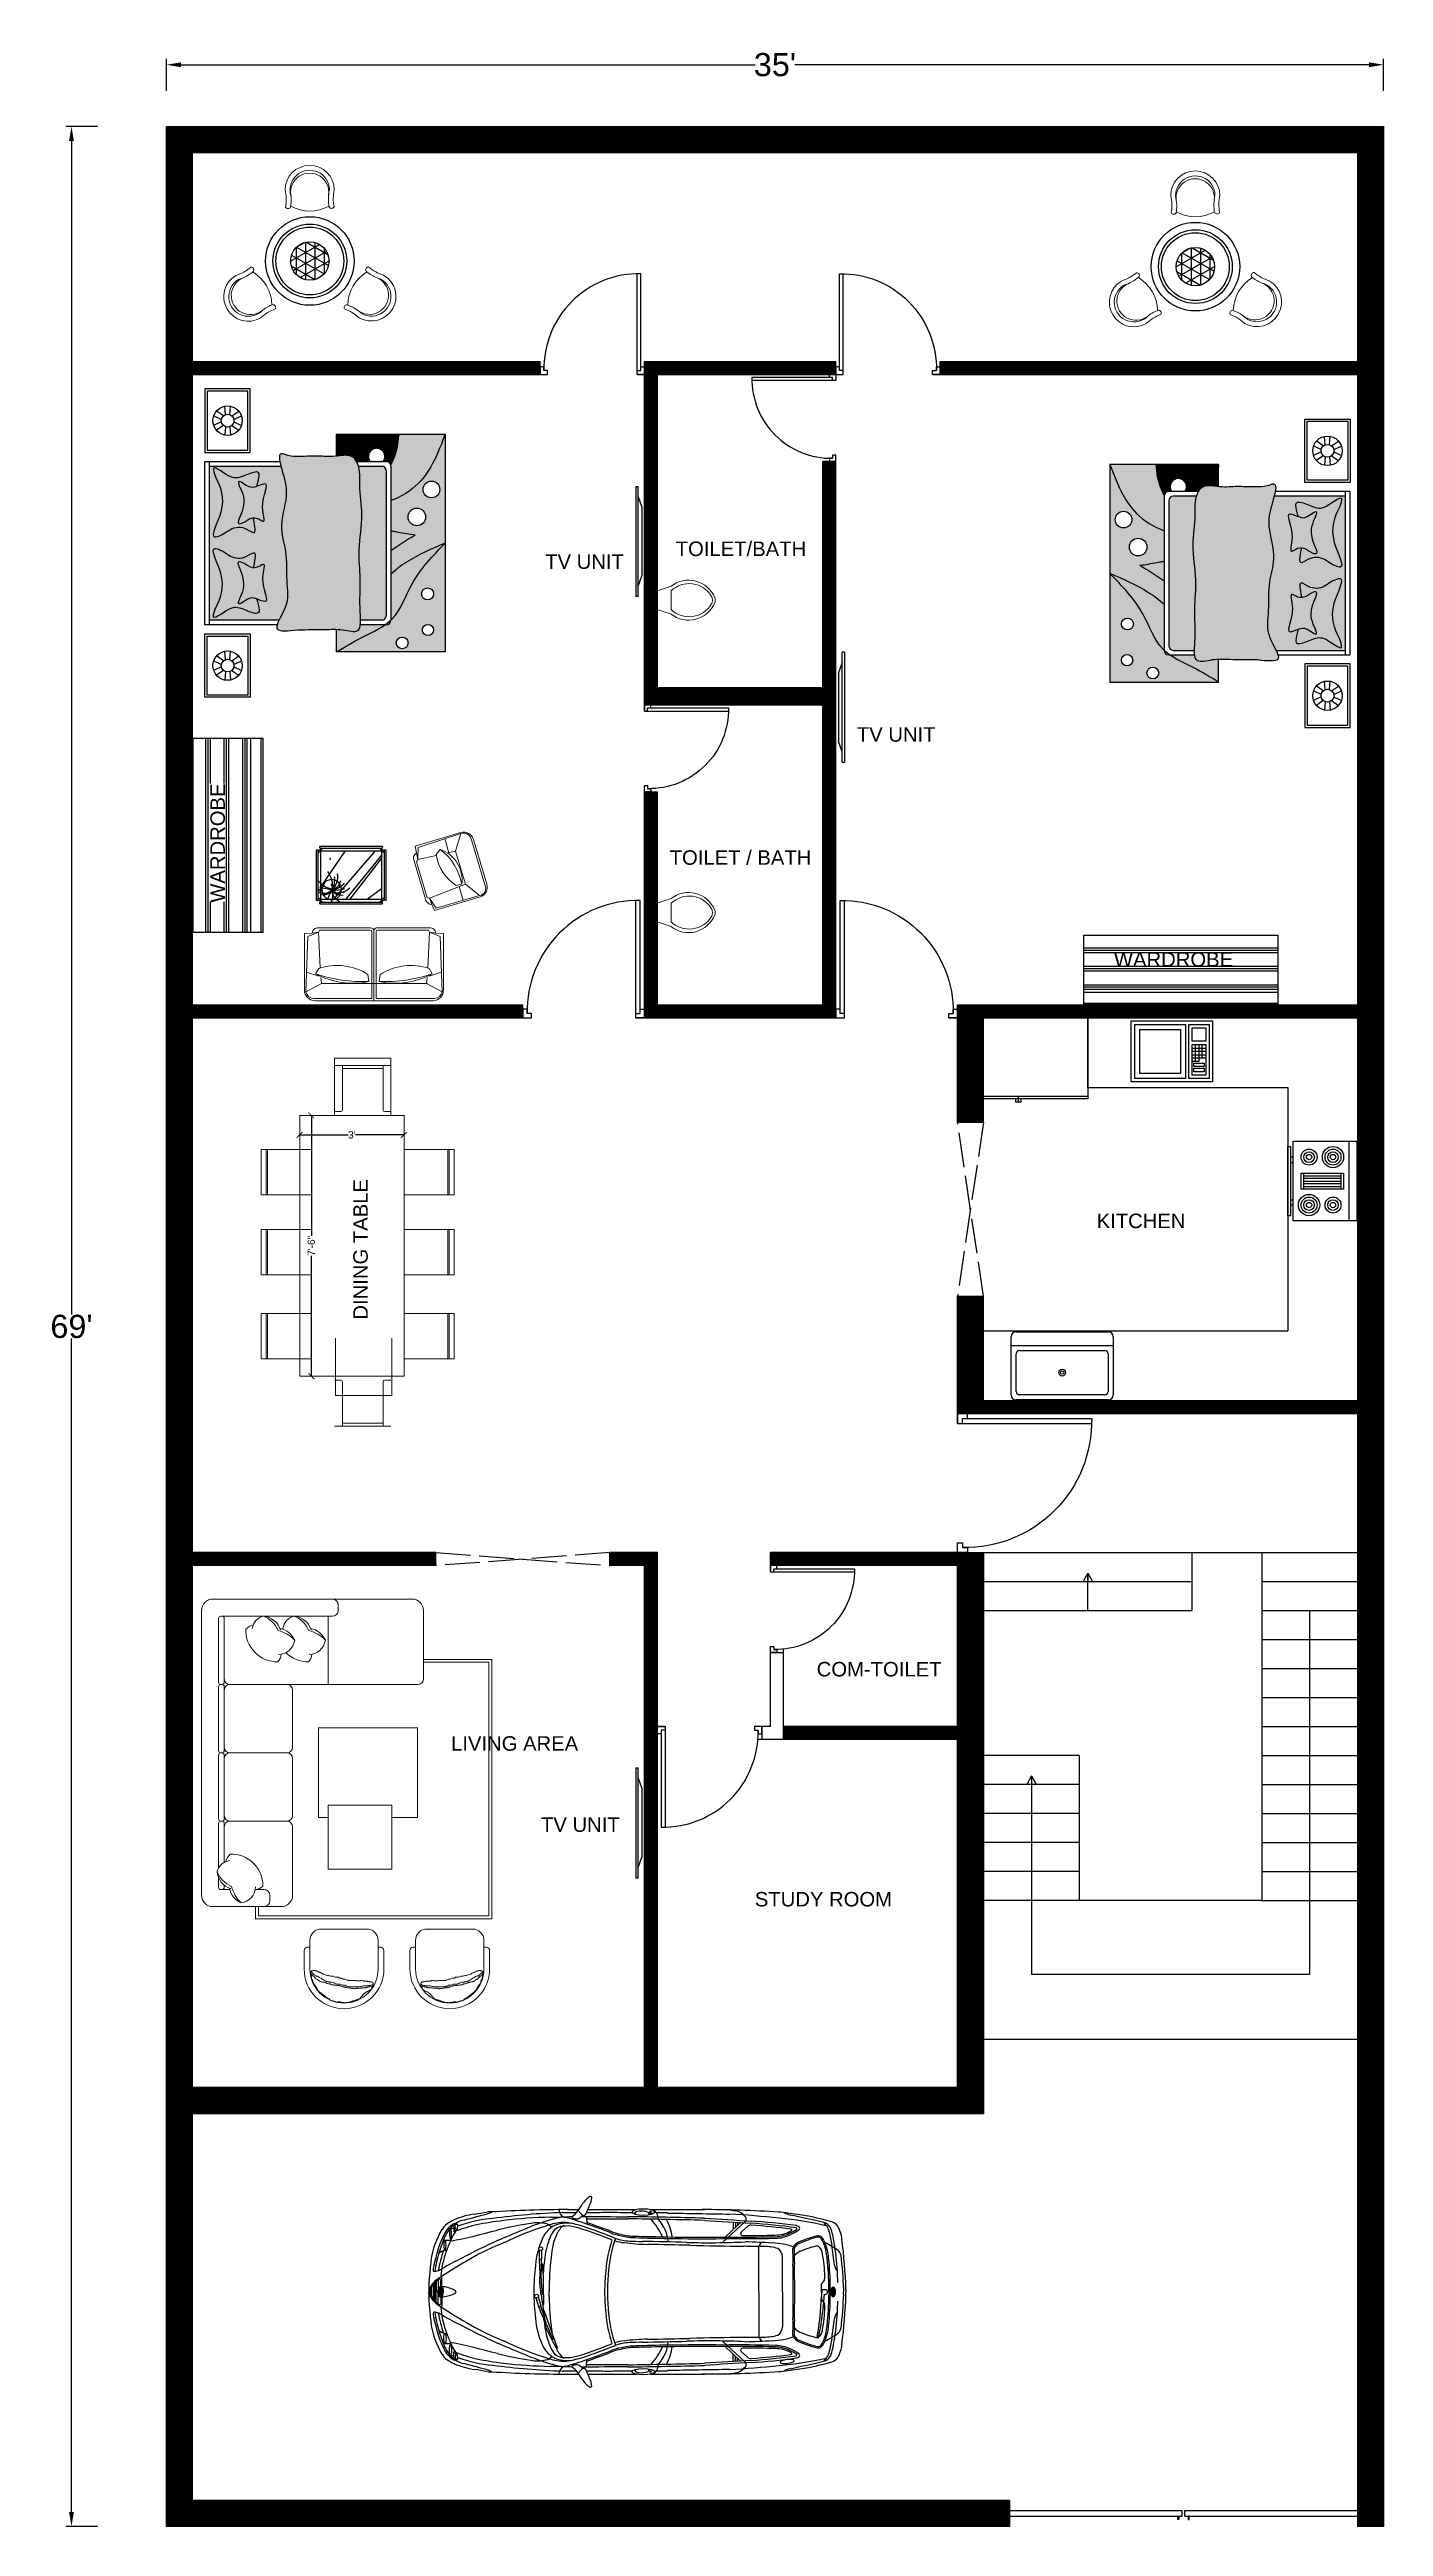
# Model space of a CAD drawing. Header units: inches. Extents: x 3496 to 3956, y 2800 to 3655.
import ezdxf

# ---------------------------------------------------------------- set-up
doc = ezdxf.new("R2010")
doc.units = ezdxf.units.IN
doc.header["$MEASUREMENT"] = 0
doc.linetypes.add('ACAD_ISO02W100', pattern=[15, 12, -3])
for name, color, linetype in [('AREA', 113, 'Continuous'), ('at_Entity', 250, 'Continuous'), ('dwgmodels.com', 250, 'Continuous'), ('FURNI', 5, 'Continuous'), ('TEXT', 11, 'Continuous')]:
    doc.layers.add(name, color=color, linetype=linetype)
for name, color, linetype, lineweight in [('ceiling', 144, 'Continuous', 18), ('FURN', 191, 'Continuous', 13), ('revised plan$0$fixtures', 67, 'Continuous', 5)]:
    doc.layers.add(name, color=color, linetype=linetype, lineweight=lineweight)
doc.layers.add('DOOR', color=110, linetype='Continuous', plot=False)
doc.layers.add('wall', color=50, linetype='Continuous', plot=False)
doc.styles.add('ALFA', font='')
doc.styles.get("Standard").update_dxf_attribs({"font": 'arial.ttf'})
doc.styles.get('ALFA').set_extended_font_data('Arial Black')
doc.dimstyles.new('dim.1', dxfattribs={"dimtxt": 4, "dimasz": 3, "dimexe": 0.18, "dimexo": 0.0625, "dimgap": 0.09, "dimtad": 0, "dimzin": 0, "dimdsep": 46, "dimlunit": 4, "dimtxsty": 'Standard', "dimblk": 'ARCHTICK', "dimcen": 0.09, "dimse1": 1, "dimse2": 1, "dimclrd": 6, "dimadec": 0, "dimazin": 0, "dimtfac": 1, "dimtofl": 0, "dimtmove": 0, "dimatfit": 3, "dimfxl": 1, "dimtolj": 1, "dimtzin": 0, "dimarcsym": 1})
doc.dimstyles.get("Standard").update_dxf_attribs({"dimtxt": 8, "dimasz": 5, "dimexe": 2, "dimexo": 0.0625, "dimgap": 0.09, "dimtad": 0, "dimtih": 1, "dimtoh": 1, "dimdec": 1, "dimzin": 0, "dimdsep": 46, "dimlunit": 4, "dimtxsty": 'Standard', "dimcen": 0.09, "dimadec": 0, "dimazin": 0, "dimtfac": 1, "dimtdec": 1, "dimtofl": 0, "dimtmove": 0, "dimatfit": 3, "dimfxl": 9, "dimfxlon": 1, "dimtolj": 1, "dimtzin": 0, "dimarcsym": 0})
pattern_1 = [(135, (2309.604579, 252.7591864), (-0.0017688761872, -0.0017688761872), [])]
pattern_2 = [(135, (3873.980405, 3218.6691447), (-0.002766332632, -0.002766332632), [])]

msp = doc.modelspace()

# ---------------------------------------------------------------- texts
at = {"layer": 'DOOR', "color": 11, "ltscale": 50, "true_color": 0xf27172, "insert": (3551.28, 3401.63), "char_height": 6, "width": 141.6168, "attachment_point": 3, "rotation": 90}
msp.add_mtext('{\\fArial CYR|b0|i0|c0|p34;\\H0.83333x;WARDROB\\H1x;E}', dxfattribs=at)
at = {"layer": 'DOOR', "color": 11, "ltscale": 50, "true_color": 0xf27172, "insert": (3904.22, 3343.45), "char_height": 6, "width": 141.6168, "attachment_point": 3}
msp.add_mtext('{\\fArial CYR|b0|i0|c0|p34;\\H0.83333x;WARDROB\\H1x;E}', dxfattribs=at)
at = {"layer": 'TEXT', "lineweight": 30, "char_height": 5, "attachment_point": 3}
for s, insert in [('TV UNIT ', (3693.98, 3480.67)), ('TOILET/BATH ', (3756.88, 3485.11)), ('TV UNIT ', (3801.54, 3421.05)), ('TOILET / BATH ', (3758.68, 3378.59)), ('KITCHEN ', (3887.77, 3253.23)), ('COM-TOILET', (3803.59, 3098.55)), ('\\pxqc;LIVING AREA', (3687.83, 3072.93)), ('TV UNIT', (3692.55, 3044.91)), ('STUDY ROOM', (3786.51, 3019.19))]:
    msp.add_mtext_dynamic_manual_height_columns(s, width=63.0878, gutter_width=12.5, heights=[13.53], dxfattribs=dict(at, insert=insert))

# ---------------------------------------------------------------- blocks, each defined once
blk = doc.blocks.new('121')
for p, q in [((72.05, 349.04), (72.05, 346.04)), ((73.55, 349.04), (72.05, 349.04)), ((72.05, 346.04), (75.05, 346.04)), ((73.55, 347.54), (73.55, 349.04)), ((75.05, 347.54), (73.55, 347.54)), ((75.05, 346.04), (75.05, 347.54))]:
    blk.add_line(p, q)
blk = doc.blocks.new('222')
for p, q in [((235.05, 347.54), (235.05, 386.54)), ((236.55, 347.54), (236.55, 386.54))]:
    blk.add_line(p, q)
blk.add_arc((235.8, 348.29), 38.26, 88.8767, 181.1233)
blk = doc.blocks.new('1.1')
at = {"layer": 'DOOR'}
for name, p in [('222', (3456.05, 2950.74)), ('121', (3580.05, 2950.74))]:
    blk.add_blockref(name, p, dxfattribs=at)
at = {"layer": 'DOOR', "xscale": -1}
blk.add_blockref('121', (3766.16, 2950.74), dxfattribs=at)
blk = doc.blocks.new('1.2')
at = {"layer": 'DOOR', "yscale": 0.7142857142855983, "zscale": 0.7142857142855983, "rotation": 270}
for name, p, xscale in [('121', (3458.44, 3468.09), 0.7142857142855983), ('222', (3458.44, 3246.59), -0.7142857142855983), ('121', (3458.44, 3335.16), -0.7142857142855983)]:
    blk.add_blockref(name, p, dxfattribs=dict(at, xscale=xscale))
blk = doc.blocks.new('HG')
for p, q in [((34010.57, -5530.25), (34010.57, -5520.42)), ((34014.5, -5516.49), (34030.22, -5516.49)), ((34034.15, -5530.25), (34034.15, -5520.42)), ((34008.6, -5530.25), (34008.6, -5523.96)), ((34009.78, -5522.78), (34010.57, -5522.78)), ((34034.15, -5522.78), (34034.93, -5522.78)), ((34036.11, -5523.96), (34036.11, -5530.25)), ((34010.84, -5531.15), (34010.84, -5531.06)), ((34010.93, -5531.32), (34010.84, -5531.15)), ((34010.84, -5531.32), (34010.93, -5531.15)), ((34010.84, -5531.49), (34010.84, -5531.32)), ((34010.93, -5531.15), (34011.27, -5530.97)), ((34010.93, -5531.15), (34011.1, -5531.32)), ((34010.93, -5531.83), (34010.93, -5531.32)), ((34011.02, -5532.01), (34010.93, -5531.83)), ((34010.93, -5532.18), (34010.93, -5532.09)), ((34011.1, -5532.26), (34010.93, -5532.18)), ((34011.02, -5532.69), (34011.02, -5532.01)), ((34011.1, -5532.87), (34011.02, -5532.69)), ((34011.1, -5531.32), (34011.27, -5531.4)), ((34011.27, -5532.35), (34011.1, -5532.26)), ((34011.1, -5533.21), (34011.1, -5532.87)), ((34011.19, -5533.38), (34011.1, -5533.21)), ((34011.19, -5533.57), (34011.19, -5533.38)), ((34011.27, -5533.74), (34011.19, -5533.57)), ((34011.27, -5530.97), (34011.45, -5530.89)), ((34011.27, -5531.4), (34011.36, -5531.58)), ((34011.45, -5532.52), (34011.27, -5532.35)), ((34011.27, -5533.91), (34011.27, -5533.74)), ((34011.45, -5534), (34011.27, -5533.91)), ((34011.36, -5531.58), (34011.45, -5531.75)), ((34011.45, -5530.89), (34011.62, -5530.89)), ((34011.45, -5531.75), (34011.62, -5531.83)), ((34011.62, -5532.61), (34011.45, -5532.52)), ((34011.53, -5534.17), (34011.45, -5534)), ((34011.62, -5534.34), (34011.53, -5534.17)), ((34011.62, -5530.89), (34011.79, -5530.8)), ((34011.62, -5531.83), (34011.7, -5532.01)), ((34011.79, -5532.78), (34011.62, -5532.61)), ((34011.62, -5534.86), (34011.62, -5534.34)), ((34011.7, -5535.03), (34011.62, -5534.86)), ((34011.7, -5532.01), (34011.96, -5532.18)), ((34011.79, -5535.2), (34011.7, -5535.03)), ((34011.79, -5530.8), (34012.31, -5530.8)), ((34011.96, -5532.87), (34011.79, -5532.78)), ((34011.79, -5535.37), (34011.79, -5535.2)), ((34011.96, -5535.46), (34011.79, -5535.37)), ((34011.96, -5532.18), (34012.13, -5532.35)), ((34012.13, -5532.95), (34011.96, -5532.87)), ((34012.05, -5535.63), (34011.96, -5535.46)), ((34012.22, -5535.72), (34012.05, -5535.63)), ((34012.13, -5532.35), (34012.31, -5532.52)), ((34012.22, -5533.14), (34012.13, -5532.95)), ((34012.39, -5533.31), (34012.22, -5533.14)), ((34012.31, -5535.89), (34012.22, -5535.72)), ((34012.31, -5530.8), (34012.48, -5530.89)), ((34012.31, -5532.52), (34012.48, -5532.61)), ((34012.48, -5536.06), (34012.31, -5535.89)), ((34012.48, -5533.48), (34012.39, -5533.31)), ((34012.48, -5530.89), (34012.65, -5530.89)), ((34012.48, -5532.61), (34012.74, -5532.69)), ((34012.65, -5533.64), (34012.48, -5533.48)), ((34012.56, -5536.23), (34012.48, -5536.06)), ((34012.65, -5536.4), (34012.56, -5536.23)), ((34012.65, -5530.89), (34012.82, -5530.97)), ((34012.82, -5533.74), (34012.65, -5533.64)), ((34012.74, -5536.58), (34012.65, -5536.4)), ((34012.74, -5532.69), (34012.91, -5532.78)), ((34012.82, -5536.75), (34012.74, -5536.58)), ((34012.82, -5530.97), (34012.99, -5531.06)), ((34012.99, -5533.81), (34012.82, -5533.74)), ((34012.99, -5536.92), (34012.82, -5536.75)), ((34012.91, -5532.78), (34013.17, -5532.78)), ((34012.99, -5531.06), (34013.17, -5531.06)), ((34013.17, -5533.91), (34012.99, -5533.81)), ((34013.08, -5537.09), (34012.99, -5536.92)), ((34013.17, -5537.27), (34013.08, -5537.09)), ((34013.17, -5531.06), (34013.34, -5531.23)), ((34013.17, -5532.78), (34013.34, -5532.87)), ((34013.34, -5534.08), (34013.17, -5533.91)), ((34013.25, -5537.44), (34013.17, -5537.27)), ((34013.42, -5537.61), (34013.25, -5537.44)), ((34013.34, -5531.23), (34013.51, -5531.32)), ((34013.34, -5532.87), (34013.51, -5532.95)), ((34013.51, -5534.17), (34013.34, -5534.08)), ((34013.6, -5537.78), (34013.42, -5537.61)), ((34013.51, -5531.32), (34013.68, -5531.4)), ((34013.51, -5532.95), (34013.68, -5533.14)), ((34013.68, -5534.25), (34013.51, -5534.17)), ((34013.68, -5531.4), (34013.85, -5531.4)), ((34013.68, -5533.14), (34013.85, -5533.14)), ((34013.85, -5534.43), (34013.68, -5534.25)), ((34013.85, -5531.4), (34014.03, -5531.49)), ((34013.85, -5533.14), (34014.03, -5533.31)), ((34014.03, -5534.51), (34013.85, -5534.43)), ((34014.03, -5531.49), (34014.2, -5531.49)), ((34014.03, -5533.31), (34014.45, -5533.48)), ((34014.2, -5534.6), (34014.03, -5534.51)), ((34014.2, -5531.49), (34014.37, -5531.58)), ((34014.37, -5534.6), (34014.2, -5534.6)), ((34014.37, -5531.58), (34014.71, -5531.75)), ((34014.54, -5534.68), (34014.37, -5534.6)), ((34014.45, -5533.48), (34014.88, -5533.81)), ((34014.71, -5534.77), (34014.54, -5534.68)), ((34014.71, -5531.75), (34015.07, -5532.09)), ((34014.88, -5534.77), (34014.71, -5534.77)), ((34014.88, -5533.81), (34015.24, -5534)), ((34015.07, -5534.86), (34014.88, -5534.77)), ((34015.07, -5532.09), (34015.24, -5532.09)), ((34015.41, -5534.86), (34015.07, -5534.86)), ((34015.24, -5532.09), (34015.5, -5532.18)), ((34015.24, -5534), (34015.5, -5534.17)), ((34015.67, -5534.94), (34015.41, -5534.86)), ((34015.5, -5532.18), (34015.84, -5532.26)), ((34015.5, -5534.17), (34015.67, -5534.25)), ((34015.67, -5534.25), (34015.93, -5534.43)), ((34015.84, -5534.94), (34015.67, -5534.94)), ((34015.84, -5532.26), (34016.18, -5532.44)), ((34016.01, -5535.03), (34015.84, -5534.94)), ((34015.93, -5534.43), (34016.18, -5534.51)), ((34016.18, -5535.11), (34016.01, -5535.03)), ((34016.18, -5532.44), (34016.36, -5532.44)), ((34016.18, -5534.51), (34016.36, -5534.6)), ((34016.36, -5535.2), (34016.18, -5535.11)), ((34016.36, -5532.44), (34016.7, -5532.52)), ((34016.36, -5534.6), (34016.53, -5534.6)), ((34016.53, -5535.29), (34016.36, -5535.2)), ((34016.53, -5534.6), (34016.79, -5534.68)), ((34016.7, -5535.29), (34016.53, -5535.29)), ((34016.7, -5532.52), (34016.96, -5532.52)), ((34016.96, -5535.37), (34016.7, -5535.29)), ((34016.79, -5534.68), (34016.96, -5534.68)), ((34016.96, -5532.52), (34017.22, -5532.61)), ((34016.96, -5534.68), (34017.22, -5534.77)), ((34017.22, -5535.37), (34016.96, -5535.37)), ((34017.22, -5532.61), (34017.47, -5532.61)), ((34017.22, -5534.77), (34017.39, -5534.86)), ((34017.39, -5535.46), (34017.22, -5535.37)), ((34017.39, -5534.86), (34018.16, -5534.86)), ((34017.56, -5535.46), (34017.39, -5535.46)), ((34017.47, -5532.61), (34017.82, -5532.78)), ((34017.82, -5535.63), (34017.56, -5535.46)), ((34017.82, -5532.78), (34018.59, -5532.78)), ((34017.99, -5535.72), (34017.82, -5535.63)), ((34018.16, -5535.72), (34017.99, -5535.72)), ((34018.16, -5534.86), (34018.42, -5534.94)), ((34018.33, -5535.8), (34018.16, -5535.72)), ((34018.68, -5535.8), (34018.33, -5535.8)), ((34018.42, -5534.94), (34018.68, -5535.03)), ((34018.59, -5532.78), (34019.28, -5533.14)), ((34018.68, -5535.03), (34018.93, -5535.11)), ((34018.85, -5535.89), (34018.68, -5535.8)), ((34019.79, -5535.89), (34018.85, -5535.89)), ((34018.93, -5535.11), (34019.11, -5535.2)), ((34019.11, -5535.2), (34019.28, -5535.29)), ((34019.28, -5533.14), (34020.41, -5533.14)), ((34019.28, -5535.29), (34019.54, -5535.37)), ((34019.54, -5535.37), (34019.71, -5535.46)), ((34019.71, -5535.46), (34019.88, -5535.54)), ((34019.97, -5535.97), (34019.79, -5535.89)), ((34019.88, -5535.54), (34021.09, -5535.54)), ((34020.75, -5535.97), (34019.97, -5535.97)), ((34020.41, -5533.14), (34020.75, -5533.48)), ((34020.75, -5533.48), (34021.44, -5533.48)), ((34020.92, -5536.06), (34020.75, -5535.97)), ((34021.09, -5536.06), (34020.92, -5536.06)), ((34021.09, -5535.54), (34021.78, -5535.89)), ((34021.27, -5536.15), (34021.09, -5536.06)), ((34021.44, -5536.23), (34021.27, -5536.15)), ((34021.44, -5533.48), (34022.12, -5533.81)), ((34021.95, -5536.4), (34021.44, -5536.23)), ((34021.78, -5535.89), (34022.81, -5535.89)), ((34022.3, -5536.49), (34021.95, -5536.4)), ((34022.12, -5533.81), (34022.81, -5533.81)), ((34022.47, -5536.58), (34022.3, -5536.49)), ((34022.64, -5536.58), (34022.47, -5536.58)), ((34022.81, -5536.66), (34022.64, -5536.58)), ((34022.81, -5533.81), (34023.5, -5534.17)), ((34022.81, -5535.89), (34023.16, -5536.23)), ((34023.24, -5536.66), (34022.81, -5536.66)), ((34023.16, -5536.23), (34023.59, -5536.23)), ((34023.41, -5536.75), (34023.24, -5536.66)), ((34023.93, -5536.75), (34023.41, -5536.75)), ((34023.5, -5534.17), (34023.67, -5534.17)), ((34023.59, -5536.23), (34023.76, -5536.32)), ((34023.67, -5534.17), (34023.84, -5534.25)), ((34023.76, -5536.32), (34023.93, -5536.32)), ((34023.84, -5534.25), (34026.16, -5534.25)), ((34023.93, -5536.32), (34024.1, -5536.4)), ((34024.19, -5536.83), (34023.93, -5536.75)), ((34024.1, -5536.4), (34027.46, -5536.4)), ((34024.45, -5536.92), (34024.19, -5536.83)), ((34024.79, -5536.92), (34024.45, -5536.92)), ((34025.05, -5537.01), (34024.79, -5536.92)), ((34025.56, -5537.01), (34025.05, -5537.01)), ((34025.82, -5537.09), (34025.56, -5537.01)), ((34025.99, -5537.09), (34025.82, -5537.09)), ((34026.16, -5537.01), (34025.99, -5537.09)), ((34026.16, -5534.25), (34026.43, -5534.34)), ((34026.52, -5537.01), (34026.16, -5537.01)), ((34026.43, -5534.34), (34027.89, -5534.34)), ((34026.69, -5536.92), (34026.52, -5537.01)), ((34028.24, -5536.92), (34026.69, -5536.92)), ((34027.46, -5536.4), (34027.81, -5536.32)), ((34027.81, -5536.32), (34028.32, -5536.32)), ((34027.89, -5534.34), (34028.07, -5534.25)), ((34028.07, -5534.25), (34028.75, -5534.25)), ((34028.41, -5536.83), (34028.24, -5536.92)), ((34028.32, -5536.32), (34028.49, -5536.23)), ((34028.58, -5536.83), (34028.41, -5536.83)), ((34028.49, -5536.23), (34028.67, -5536.23)), ((34028.84, -5536.75), (34028.58, -5536.83)), ((34028.67, -5536.23), (34029.1, -5536.15)), ((34028.75, -5534.25), (34028.92, -5534.34)), ((34029.87, -5536.75), (34028.84, -5536.75)), ((34028.92, -5534.34), (34029.1, -5534.43)), ((34029.1, -5534.43), (34029.27, -5534.43)), ((34029.1, -5536.15), (34029.78, -5536.15)), ((34029.27, -5534.43), (34029.44, -5534.51)), ((34029.44, -5534.51), (34030.47, -5534.51)), ((34029.78, -5536.15), (34030.04, -5536.06)), ((34030.04, -5536.66), (34029.87, -5536.75)), ((34030.04, -5536.06), (34030.9, -5536.06)), ((34030.21, -5536.66), (34030.04, -5536.66)), ((34030.39, -5536.58), (34030.21, -5536.66)), ((34030.73, -5536.58), (34030.39, -5536.58)), ((34030.47, -5534.51), (34030.64, -5534.6)), ((34030.64, -5534.6), (34030.99, -5534.6)), ((34030.9, -5536.49), (34030.73, -5536.58)), ((34030.9, -5536.06), (34031.07, -5535.97)), ((34031.16, -5536.49), (34030.9, -5536.49)), ((34030.99, -5534.6), (34031.16, -5534.68)), ((34031.07, -5535.97), (34031.42, -5535.97)), ((34031.16, -5534.68), (34031.33, -5534.68)), ((34031.33, -5536.4), (34031.16, -5536.49)), ((34031.33, -5537.61), (34031.16, -5537.7)), ((34031.33, -5534.68), (34031.5, -5534.77)), ((34031.5, -5536.32), (34031.33, -5536.4)), ((34031.5, -5537.44), (34031.33, -5537.61)), ((34031.42, -5535.97), (34031.59, -5535.89)), ((34031.5, -5534.77), (34031.86, -5534.77)), ((34031.86, -5536.32), (34031.5, -5536.32)), ((34031.69, -5537.35), (34031.5, -5537.44)), ((34031.59, -5535.89), (34031.76, -5535.89)), ((34031.86, -5537.09), (34031.69, -5537.18)), ((34031.69, -5537.18), (34031.69, -5537.35)), ((34031.76, -5535.89), (34031.93, -5535.8)), ((34031.86, -5534.77), (34032.03, -5534.86)), ((34032.03, -5536.23), (34031.86, -5536.32)), ((34031.93, -5536.75), (34031.86, -5536.92)), ((34031.86, -5536.92), (34031.86, -5537.09)), ((34031.93, -5535.8), (34032.11, -5535.72)), ((34032.03, -5536.58), (34031.93, -5536.75)), ((34032.03, -5534.86), (34032.2, -5535.03)), ((34032.2, -5536.15), (34032.03, -5536.23)), ((34032.2, -5536.32), (34032.03, -5536.58)), ((34032.11, -5535.72), (34032.29, -5535.63)), ((34032.2, -5535.03), (34032.37, -5535.11)), ((34032.37, -5536.15), (34032.2, -5536.15)), ((34032.29, -5536.15), (34032.2, -5536.32)), ((34032.29, -5535.63), (34032.37, -5535.63)), ((34032.37, -5535.97), (34032.29, -5536.15)), ((34032.37, -5535.11), (34032.37, -5535.63)), ((34032.37, -5535.63), (34032.46, -5535.8)), ((34032.46, -5535.8), (34032.37, -5535.97)), ((34013.68, -5537.95), (34013.6, -5537.78)), ((34013.77, -5538.13), (34013.68, -5537.95)), ((34013.94, -5538.21), (34013.77, -5538.13)), ((34014.03, -5538.38), (34013.94, -5538.21)), ((34014.2, -5538.38), (34014.03, -5538.38)), ((34014.28, -5538.56), (34014.2, -5538.38)), ((34014.45, -5538.64), (34014.28, -5538.56)), ((34014.63, -5538.73), (34014.45, -5538.64)), ((34014.8, -5538.9), (34014.63, -5538.73)), ((34014.97, -5538.99), (34014.8, -5538.9)), ((34015.07, -5539.16), (34014.97, -5538.99)), ((34015.24, -5539.16), (34015.07, -5539.16)), ((34015.31, -5539.33), (34015.24, -5539.16)), ((34015.5, -5539.42), (34015.31, -5539.33)), ((34015.67, -5539.5), (34015.5, -5539.42)), ((34015.75, -5539.67), (34015.67, -5539.5)), ((34015.93, -5539.67), (34015.75, -5539.67)), ((34015.93, -5539.85), (34015.93, -5539.67)), ((34016.1, -5539.93), (34015.93, -5539.85)), ((34016.18, -5540.1), (34016.1, -5539.93)), ((34016.36, -5540.1), (34016.18, -5540.1)), ((34016.53, -5540.28), (34016.36, -5540.1)), ((34016.7, -5540.36), (34016.53, -5540.28)), ((34016.87, -5540.45), (34016.7, -5540.36)), ((34017.04, -5540.53), (34016.87, -5540.45)), ((34017.22, -5540.62), (34017.04, -5540.53)), ((34017.39, -5540.71), (34017.22, -5540.62)), ((34017.47, -5540.88), (34017.39, -5540.71)), ((34017.65, -5541.05), (34017.47, -5540.88)), ((34017.82, -5541.14), (34017.65, -5541.05)), ((34017.99, -5541.22), (34017.82, -5541.14)), ((34018.16, -5541.31), (34017.99, -5541.22)), ((34018.5, -5541.31), (34018.16, -5541.31)), ((34018.68, -5541.39), (34018.5, -5541.31)), ((34018.85, -5541.39), (34018.68, -5541.39)), ((34019.02, -5541.48), (34018.85, -5541.39)), ((34019.19, -5541.48), (34019.02, -5541.48)), ((34019.36, -5541.57), (34019.19, -5541.48)), ((34019.54, -5541.65), (34019.36, -5541.57)), ((34019.71, -5541.74), (34019.54, -5541.65)), ((34020.05, -5541.74), (34019.71, -5541.74)), ((34020.22, -5541.65), (34020.05, -5541.74)), ((34020.92, -5541.65), (34020.22, -5541.65)), ((34021.09, -5541.74), (34020.92, -5541.65)), ((34021.44, -5541.74), (34021.09, -5541.74)), ((34021.61, -5541.83), (34021.44, -5541.74)), ((34022.3, -5541.83), (34021.61, -5541.83)), ((34022.47, -5541.91), (34022.3, -5541.83)), ((34022.81, -5541.91), (34022.47, -5541.91)), ((34022.98, -5541.83), (34022.81, -5541.91)), ((34024.02, -5541.83), (34022.98, -5541.83)), ((34024.19, -5541.74), (34024.02, -5541.83)), ((34024.36, -5541.74), (34024.19, -5541.74)), ((34024.53, -5541.65), (34024.36, -5541.74)), ((34024.7, -5541.65), (34024.53, -5541.65)), ((34024.87, -5541.57), (34024.7, -5541.65)), ((34025.05, -5541.48), (34024.87, -5541.57)), ((34025.22, -5541.39), (34025.05, -5541.48)), ((34025.39, -5541.39), (34025.22, -5541.39)), ((34025.56, -5541.31), (34025.39, -5541.39)), ((34025.73, -5541.31), (34025.56, -5541.31)), ((34025.99, -5541.22), (34025.73, -5541.31)), ((34026.16, -5541.14), (34025.99, -5541.22)), ((34026.35, -5541.05), (34026.16, -5541.14)), ((34026.52, -5540.96), (34026.35, -5541.05)), ((34026.69, -5540.96), (34026.52, -5540.96)), ((34026.86, -5540.88), (34026.69, -5540.96)), ((34027.03, -5540.79), (34026.86, -5540.88)), ((34027.29, -5540.71), (34027.03, -5540.79)), ((34027.46, -5540.62), (34027.29, -5540.71)), ((34027.64, -5540.53), (34027.46, -5540.62)), ((34027.81, -5540.45), (34027.64, -5540.53)), ((34027.89, -5540.28), (34027.81, -5540.45)), ((34028.07, -5540.19), (34027.89, -5540.28)), ((34028.15, -5540.02), (34028.07, -5540.19)), ((34028.32, -5539.93), (34028.15, -5540.02)), ((34028.41, -5539.76), (34028.32, -5539.93)), ((34028.58, -5539.59), (34028.41, -5539.76)), ((34028.84, -5539.24), (34028.58, -5539.59)), ((34029.35, -5538.73), (34028.84, -5539.24)), ((34029.53, -5538.64), (34029.35, -5538.73)), ((34029.61, -5538.47), (34029.53, -5538.64)), ((34029.78, -5538.38), (34029.61, -5538.47)), ((34029.96, -5538.3), (34029.78, -5538.38)), ((34030.13, -5538.21), (34029.96, -5538.3)), ((34030.3, -5538.13), (34030.13, -5538.21)), ((34030.47, -5538.04), (34030.3, -5538.13)), ((34030.73, -5537.95), (34030.47, -5538.04)), ((34030.9, -5537.95), (34030.73, -5537.95)), ((34031.07, -5537.87), (34030.9, -5537.95)), ((34031.16, -5537.7), (34031.07, -5537.87))]:
    blk.add_line(p, q)
for centre, radius, start, end in [((34014.5, -5520.42), 3.93, 90, 180), ((34030.22, -5520.42), 3.93, 0, 90), ((34009.78, -5523.96), 1.18, 90, 180), ((34034.93, -5523.96), 1.18, 0, 90), ((34022.36, -5530.25), 13.76, 180, 0), ((34022.36, -5530.25), 11.79, 180.00002, 359.99998)]:
    blk.add_arc(centre, radius, start, end)
blk = doc.blocks.new('2')
at = {"layer": 'ceiling'}
for p, q in [((3627.63, 3104.67), (3558.89, 3104.67)), ((3602.12, 3100.74), (3602.12, 3102.71)), ((3554.96, 3100.74), (3554.96, 3002.49)), ((3560.86, 3097.99), (3560.86, 3075.99)), ((3561.65, 3098.78), (3600.16, 3098.78)), ((3562.04, 3098.78), (3561.65, 3098.78)), ((3562.82, 3077.16), (3562.82, 3097.99)), ((3597.11, 3098.78), (3600.16, 3098.78)), ((3598.64, 3098.78), (3598.64, 3075.2)), ((3631.56, 3077.16), (3631.56, 3100.74)), ((3596.95, 3091.81), (3596.95, 3091.22)), ((3562.82, 3075.99), (3562.82, 3078.81)), ((3631.56, 3083.87), (3655.16, 3083.87)), ((3631.56, 3082.87), (3654.16, 3082.87)), ((3654.16, 3082.87), (3654.16, 2995.37)), ((3655.16, 3083.87), (3655.16, 2994.37)), ((3560.86, 3074.41), (3560.86, 3052.41)), ((3562.04, 3075.2), (3561.65, 3075.2)), ((3561.65, 3075.2), (3562.04, 3075.2)), ((3562.82, 3052.41), (3562.82, 3074.41)), ((3564.79, 3075.2), (3584.44, 3075.2)), ((3629.6, 3075.2), (3584.44, 3075.2)), ((3586.4, 3053.58), (3586.4, 3073.23)), ((3561.65, 3051.62), (3562.04, 3051.62)), ((3561.65, 3051.62), (3562.04, 3051.62)), ((3564.79, 3051.62), (3584.44, 3051.62)), ((3586.4, 3055.63), (3586.4, 3057.41)), ((3560.86, 3039.83), (3560.86, 3050.83)), ((3562.82, 3050.83), (3562.82, 3039.83)), ((3586.4, 3030), (3586.4, 3049.65)), ((3560.86, 3039.83), (3560.86, 3028.83)), ((3562.82, 3028.83), (3562.82, 3039.83)), ((3586.4, 3032.05), (3586.4, 3033.83)), ((3560.86, 3011.86), (3560.86, 3027.25)), ((3561.65, 3028.04), (3562.04, 3028.04)), ((3561.65, 3028.04), (3562.04, 3028.04)), ((3562.82, 3027.25), (3562.82, 3013.84)), ((3564.79, 3028.04), (3584.44, 3028.04)), ((3586.4, 3002.49), (3586.4, 3026.07)), ((3560.86, 3005.25), (3560.86, 3008.59)), ((3562.04, 3004.46), (3561.65, 3004.46)), ((3564.72, 3004.46), (3562.04, 3004.46)), ((3562.82, 3005.96), (3562.82, 3005.25)), ((3576.58, 3004.46), (3573.53, 3004.46)), ((3578.54, 3000.53), (3578.54, 3002.49)), ((3582.47, 2998.56), (3558.89, 2998.56)), ((3573.66, 2994.37), (3573.66, 2998.56)), ((3655.16, 2994.37), (3573.66, 2994.37)), ((3574.66, 2995.37), (3574.66, 2998.56)), ((3654.16, 2995.37), (3574.66, 2995.37))]:
    blk.add_line(p, q, dxfattribs=at)
blk.add_lwpolyline([(3620.66, 3029.32), (3629.46, 3029.32), (3629.46, 3060.25), (3595.36, 3060.25), (3595.36, 3029.32), (3598.66, 3029.32)], dxfattribs=at)
blk.add_lwpolyline([(3620.66, 3011.52), (3620.66, 3033.52), (3598.66, 3033.52), (3598.66, 3011.52)], close=True, dxfattribs=at)
for centre, radius, start, end in [((3558.89, 3100.74), 3.93, 90, 180), ((3600.16, 3102.71), 1.96, 0, 90), ((3627.63, 3100.74), 3.93, 0, 90), ((3561.65, 3097.99), 0.786, 90, 180), ((3562.04, 3097.99), 0.786, 0, 90), ((3574.71, 3089.74), 6.36, 106.77928, 134.49447), ((3581.18, 3093.95), 10.93, 178.28502, 270.57893), ((3577.58, 3093.81), 5.12, 104.10639, 172.23198), ((3575.81, 3092.11), 6.69, 17.27136, 85.46682), ((3573.33, 3090.64), 8.68, 21.56825, 69.74062), ((3578.68, 3082.63), 11.52, 42.73677, 76.35084), ((3580.76, 3087.7), 6.95, 23.31515, 79.36133), ((3588.17, 3093.81), 5.12, 104.10639, 172.23198), ((3586.39, 3092.11), 6.69, 17.27136, 85.46682), ((3583.91, 3090.64), 8.68, 21.56825, 69.74062), ((3589.27, 3082.63), 11.52, 42.73677, 76.35084), ((3591.35, 3087.7), 6.95, 23.31515, 79.36133), ((3600.16, 3100.74), 1.97, 270, 0), ((3578.08, 3086.1), 4.45, 316.1116, 353.70975), ((3581.3, 3091.42), 5.92, 272.06717, 350.60715), ((3591.77, 3093.95), 10.93, 225.28827, 270.57893), ((3588.67, 3086.1), 4.45, 316.1116, 353.70975), ((3591.89, 3091.42), 5.92, 272.06717, 350.60715), ((3564.79, 3077.16), 1.97, 180, 270), ((3629.6, 3077.16), 1.97, 270, 0), ((3561.65, 3075.99), 0.786, 180, 270), ((3561.65, 3074.41), 0.786, 90, 180), ((3562.04, 3075.99), 0.786, 270, 0), ((3562.04, 3074.41), 0.786, 0, 90), ((3564.79, 3073.23), 1.97, 90, 180), ((3584.44, 3073.23), 1.97, 0, 90), ((3561.65, 3052.41), 0.786, 180, 270), ((3561.65, 3050.83), 0.786, 90, 180), ((3562.04, 3052.41), 0.786, 270, 0), ((3562.04, 3050.83), 0.786, 0, 90), ((3564.79, 3053.58), 1.97, 180, 270), ((3564.79, 3049.65), 1.97, 90, 180), ((3584.44, 3053.58), 1.97, 270, 0), ((3584.44, 3049.65), 1.97, 0, 90), ((3561.65, 3028.83), 0.786, 180, 270), ((3561.65, 3027.25), 0.786, 90, 180), ((3562.04, 3028.83), 0.786, 270, 0), ((3562.04, 3027.25), 0.786, 0, 90), ((3564.79, 3030), 1.97, 180, 270), ((3564.79, 3026.07), 1.97, 90, 180), ((3584.44, 3030), 1.97, 270, 0), ((3584.44, 3026.07), 1.97, 0, 90), ((3569.41, 3012.25), 6.36, 135.50553, 163.22072), ((3565.2, 3005.78), 10.93, 359.42107, 91.71498), ((3565.34, 3009.38), 5.12, 97.76802, 165.89361), ((3568.51, 3013.63), 8.68, 200.25938, 248.43175), ((3567.04, 3011.15), 6.69, 184.53318, 252.72864), ((3558.89, 3002.49), 3.93, 180, 270), ((3561.65, 3005.25), 0.786, 180, 270), ((3562.04, 3005.25), 0.786, 270, 0), ((3571.45, 3006.2), 6.95, 190.63867, 246.68485), ((3576.52, 3008.28), 11.52, 193.64916, 227.26323), ((3567.73, 3005.66), 5.92, 279.39285, 357.93283), ((3573.05, 3008.88), 4.45, 276.29025, 313.8884), ((3576.58, 3002.49), 1.97, 0, 90), ((3576.58, 3000.53), 1.97, 270, 0), ((3582.47, 3002.49), 3.93, 270, 0)]:
    blk.add_arc(centre, radius, start, end, dxfattribs=at)
blk.add_blockref('HG', (-30418.21, 8507.33), dxfattribs=at)
at = {"layer": 'ceiling', "xscale": -1}
blk.add_blockref('HG', (37663, 8507.33), dxfattribs=at)
blk = doc.blocks.new('revised plan$0$w.c')
at = {"layer": 'revised plan$0$fixtures'}
for p, q in [((11.05, -0.16), (6.25, 1.44)), ((6.25, -6.56), (6.25, -0.16)), ((11.05, -6.56), (6.25, -8.16)), ((11.05, -0.16), (11.05, -6.56))]:
    blk.add_line(p, q, dxfattribs=at)
for centre, radius, start, end in [((0.19, -6.18), 9.74, 51.46911, 157.97143), ((0, -6.72), 9.06, 46.36773, 148.94682), ((-5.75, -3.36), 3.2, 164.86053, 195.13947), ((0.19, -0.54), 9.74, 202.02843, 308.53071), ((-4.85, -3.36), 3.2, 155.73182, 204.26817), ((0, 0), 9.06, 211.05301, 313.63209)]:
    blk.add_arc(centre, radius, start, end, dxfattribs=at)
blk = doc.blocks.new('Sink-single - 30 in top')
blk.add_line((-15, -3.999996), (15, -3.999996))
for points in [[(-13.5, 0), (13.5, 0)], [(-15, -18.499996), (-15, -1.5)], [(-13.5, -17.499996), (-13.5, -6.499996)], [(-12.5, -5.499996), (12.5, -5.499996)], [(13.5, -6.499996), (13.5, -17.499996)], [(15, -1.5), (15, -18.499996)], [(13.5, -19.999996), (-13.5, -19.999996)], [(12.5, -18.499996), (-12.5, -18.499996)]]:
    blk.add_lwpolyline(points)
for radius in [1, 0.5]:
    blk.add_circle((0, -11.999996), radius)
for centre, radius, start, end in [((-13.5, -1.5), 1.5, 90, 180), ((-12.5, -6.499996), 1, 90, 180), ((12.5, -6.499996), 1, 0, 90), ((13.5, -1.5), 1.5, 0, 90), ((-13.5, -18.499996), 1.5, 180, 270), ((-12.5, -17.499996), 1, 180, 270), ((12.5, -17.499996), 1, 270, 0), ((13.5, -18.499996), 1.5, 270, 0)]:
    blk.add_arc(centre, radius, start, end)
blk = doc.blocks.new('Refrigerator-2 door - 36 in top')
for p, q in [((0, -26.999999), (36, -26.999999)), ((11, -27.999999), (11, -28.999999)), ((11, -28.999999), (13, -28.999999)), ((12, -26.999999), (12, -28.999999)), ((13, -28.999999), (13, -27.999999))]:
    blk.add_line(p, q)
blk.add_lwpolyline([(0, -27.999999), (0, 0), (36, 0), (36, -27.999999)], close=True)
blk = doc.blocks.new('Range-Oven - 30 in top')
for p, q in [((0, -3), (30, -3)), ((12, -6), (18, -6)), ((13, -20), (13, -6)), ((14, -6), (14, -20)), ((15, -20), (15, -6)), ((16, -6), (16, -20)), ((17, -20), (17, -6)), ((6, -24), (6, -25)), ((8, -25), (8, -24)), ((18, -20), (12, -20)), ((22, -25), (22, -24)), ((24, -24), (24, -25))]:
    blk.add_line(p, q)
for points in [[(0, -24), (0, 0), (30, 0), (30, -24)], [(12, -21), (12, -5), (18, -5), (18, -21)], [(2, -26), (2, -25), (28, -25), (28, -26)]]:
    blk.add_lwpolyline(points, close=True)
for centre, radius in [((6, -9), 4), ((6, -9), 3), ((6, -9), 2), ((6, -9), 1), ((24, -9), 3), ((24, -9), 2), ((24, -9), 1), ((6, -18), 3), ((6, -18), 2), ((6, -18), 1), ((24, -18), 4), ((24, -18), 3), ((24, -18), 2), ((24, -18), 1)]:
    blk.add_circle(centre, radius)
blk = doc.blocks.new('Microwave')
for p, q in [((18, 10), (22, 10)), ((22, 9), (18, 9)), ((18, 8), (22, 8)), ((19, 7), (19, 11)), ((20, 11), (20, 7)), ((21, 7), (21, 11)), ((22, 7), (18, 7)), ((20, 6), (18, 6)), ((19, 6), (19, 7)), ((20, 7), (20, 6))]:
    blk.add_line(p, q)
for points in [[(0, 0), (0, 18), (24, 18), (24, 0)], [(1, 1), (1, 17), (16, 17), (16, 1)], [(2.5, 2.5), (2.5, 15.5), (14.5, 15.5), (14.5, 2.5)], [(17, 1), (17, 17), (23, 17), (23, 1)], [(18, 12), (18, 16), (22, 16), (22, 12)], [(18, 2), (18, 11), (22, 11), (22, 2)], [(18.5, 4.5), (18.5, 5.5), (21.5, 5.5), (21.5, 4.5)], [(18.5, 3), (18.5, 4), (21.5, 4), (21.5, 3)]]:
    blk.add_lwpolyline(points, close=True)
blk = doc.blocks.new('*U36')
for p, q in [((-0.4, -1.31), (-1.65, 1.31)), ((0.4, -1.31), (1.65, 1.31))]:
    blk.add_line(p, q)
blk = doc.blocks.new('*U37')
at = {"color": 0, "linetype": 'ByBlock', "lineweight": -2, "transparency": 16777216}
for p, rotation in [((172.23, 319.13), 59.99999999999999), ((172.23, 315.64), 120), ((178.27, 319.13), 300.0000000000001), ((178.27, 315.64), 240), ((175.25, 313.9), 180)]:
    blk.add_blockref('*U36', p, dxfattribs=dict(at, rotation=rotation))
blk.add_blockref('*U36', (175.25, 320.88), dxfattribs=at)
blk = doc.blocks.new('*U33')
for p, q in [((-0.4, -1.31), (-1.65, 1.31)), ((0.4, -1.31), (1.65, 1.31))]:
    blk.add_line(p, q)
blk = doc.blocks.new('*U35')
at = {"color": 0, "linetype": 'ByBlock', "lineweight": -2, "transparency": 16777216}
for p, rotation in [((172.23, 319.13), 59.99999999999999), ((172.23, 315.64), 120), ((178.27, 319.13), 299.9999999999999), ((178.27, 315.64), 240), ((175.25, 313.9), 180)]:
    blk.add_blockref('*U33', p, dxfattribs=dict(at, rotation=rotation))
blk.add_blockref('*U33', (175.25, 320.88), dxfattribs=at)
blk = doc.blocks.new('*U41')
for p, q in [((-0.4, -1.31), (-1.65, 1.31)), ((0.4, -1.31), (1.65, 1.31))]:
    blk.add_line(p, q)
blk = doc.blocks.new('*U42')
at = {"color": 0, "linetype": 'ByBlock', "lineweight": -2, "transparency": 16777216}
for p, rotation in [((172.23, 319.13), 59.99999999999999), ((172.23, 315.64), 120), ((178.27, 319.13), 300.0000000000001), ((178.27, 315.64), 240), ((175.25, 313.9), 180)]:
    blk.add_blockref('*U41', p, dxfattribs=dict(at, rotation=rotation))
blk.add_blockref('*U41', (175.25, 320.88), dxfattribs=at)
blk = doc.blocks.new('*U38')
for p, q in [((-0.4, -1.31), (-1.65, 1.31)), ((0.4, -1.31), (1.65, 1.31))]:
    blk.add_line(p, q)
blk = doc.blocks.new('*U40')
at = {"color": 0, "linetype": 'ByBlock', "lineweight": -2, "transparency": 16777216}
for p, rotation in [((172.23, 319.13), 59.99999999999999), ((172.23, 315.64), 120), ((178.27, 319.13), 300.0000000000001), ((178.27, 315.64), 240), ((175.25, 313.9), 180)]:
    blk.add_blockref('*U38', p, dxfattribs=dict(at, rotation=rotation))
blk.add_blockref('*U38', (175.25, 320.88), dxfattribs=at)
blk = doc.blocks.new('_ArchTick')
at = {"color": 0, "linetype": 'ByBlock', "const_width": 0.15}
blk.add_lwpolyline([(-0.5, -0.5), (0.5, 0.5)], dxfattribs=at)
blk = doc.blocks.new('*D45')
at = {"layer": 'ceiling', "color": 6, "lineweight": -2, "transparency": 16777216}
for p, q in [((3586.13, 3287.13), (3586.13, 3245.52)), ((3586.13, 3197.11), (3586.13, 3238.72))]:
    blk.add_line(p, q, dxfattribs=at)
at = {"layer": 'Defpoints', "color": 0, "transparency": 16777216}
for p in [(3582.1, 3287.13), (3586.13, 3287.13), (3582.1, 3197.11)]:
    blk.add_point(p, dxfattribs=at)
at = {"layer": 'ceiling', "color": 6, "lineweight": -2, "transparency": 16777216, "xscale": 2, "yscale": 2, "zscale": 2}
for p, rotation in [((3586.13, 3287.13), 90), ((3586.13, 3197.11), 270)]:
    blk.add_blockref('_ArchTick', p, dxfattribs=dict(at, rotation=rotation))
at = {"layer": 'ceiling', "color": 0, "transparency": 16777216, "insert": (3586.13, 3242.12), "char_height": 2.5, "attachment_point": 5, "rotation": 90}
blk.add_mtext('\\A1;7\'-6"', dxfattribs=at)
blk = doc.blocks.new('*D46')
at = {"layer": 'ceiling', "color": 6, "lineweight": -2, "transparency": 16777216}
for p, q in [((3582.1, 3280.38), (3598.86, 3280.38)), ((3618.11, 3280.38), (3601.34, 3280.38))]:
    blk.add_line(p, q, dxfattribs=at)
at = {"layer": 'Defpoints', "color": 0, "transparency": 16777216}
for p in [(3582.1, 3280.38), (3618.11, 3280.38), (3618.11, 3248.93)]:
    blk.add_point(p, dxfattribs=at)
at = {"layer": 'ceiling', "color": 6, "lineweight": -2, "transparency": 16777216, "xscale": 2, "yscale": 2, "zscale": 2, "rotation": 180}
blk.add_blockref('_ArchTick', (3582.1, 3280.38), dxfattribs=at)
at = {"layer": 'ceiling', "color": 6, "lineweight": -2, "transparency": 16777216, "xscale": 2, "yscale": 2, "zscale": 2}
blk.add_blockref('_ArchTick', (3618.11, 3280.38), dxfattribs=at)
at = {"layer": 'ceiling', "color": 0, "transparency": 16777216, "insert": (3600.1, 3280.38), "char_height": 2.5, "attachment_point": 5}
blk.add_mtext("\\A1;3'", dxfattribs=at)
blk = doc.blocks.new('A$C670E5B59')
h = blk.add_hatch(color=256)
edge = h.paths.add_edge_path()
edge.add_ellipse((121, 1014), major_axis=(0, 51.5), ratio=0.5, start_angle=0, end_angle=360, ccw=False)
edge = h.paths.add_edge_path(flags=16)
edge.add_ellipse((121, 1014), major_axis=(0, 36.7), ratio=0.5, start_angle=0, end_angle=360, ccw=False)
h = blk.add_hatch(color=256)
edge = h.paths.add_edge_path()
edge.add_ellipse((4304, 1014), major_axis=(0, 51.5), ratio=0.5, start_angle=-180, end_angle=180, ccw=False)
edge = h.paths.add_edge_path(flags=16)
edge.add_ellipse((4304, 1014), major_axis=(0, 36.7), ratio=0.5, start_angle=-180, end_angle=180, ccw=False)
h = blk.add_hatch(color=256)
edge = h.paths.add_edge_path(flags=16)
edge.add_ellipse((126, 1027), major_axis=(0, 1.77), ratio=0.5, start_angle=173.0752, end_angle=255.4624)
edge.add_line((127, 1026), (127, 1034))
edge.add_line((127, 1034), (128, 1034))
edge.add_line((128, 1034), (128, 1027))
edge.add_ellipse((129, 1027), major_axis=(0, 2.59), ratio=0.5, start_angle=109.0926, end_angle=187.0138)
edge.add_line((129, 1025), (129, 1034))
edge.add_line((129, 1034), (130, 1034))
edge.add_line((130, 1034), (130, 1041))
edge.add_line((130, 1041), (130, 1041))
edge.add_line((130, 1041), (130, 1041))
edge.add_ellipse((125, 1033), major_axis=(0, 13.9), ratio=0.5, start_angle=-54.3478, end_angle=-19.2121)
edge.add_ellipse((126, 1035), major_axis=(0, 11.8), ratio=0.5, start_angle=-12.9228, end_angle=16.0502)
edge.add_ellipse((125, 1038), major_axis=(0, 8.91), ratio=0.5, start_angle=16.0502, end_angle=75.0584)
edge.add_ellipse((129, 1036), major_axis=(0, 15.4), ratio=0.5, start_angle=75.465, end_angle=87.697)
edge.add_line((121, 1037), (121, 1025))
edge.add_ellipse((120, 1025), major_axis=(0, 1.15), ratio=0.5, start_angle=90, end_angle=270, ccw=False)
edge.add_line((120, 1025), (120, 1038))
edge.add_ellipse((117, 1038), major_axis=(0, 5.81), ratio=0.5, start_angle=-90, end_angle=90)
edge.add_line((114, 1038), (114, 1026))
edge.add_ellipse((113, 1026), major_axis=(0, 1.07), ratio=0.5, start_angle=90, end_angle=270, ccw=False)
edge.add_line((113, 1026), (113, 1034))
edge.add_ellipse((111, 1034), major_axis=(0, 3.44), ratio=0.5, start_angle=-90, end_angle=90)
edge.add_line((109, 1034), (109, 1029))
edge.add_ellipse((109, 1029), major_axis=(0, 1.07), ratio=0.5, start_angle=90, end_angle=270, ccw=False)
edge.add_line((108, 1029), (108, 1032))
edge.add_ellipse((108, 1032), major_axis=(0, 1.57), ratio=0.5, start_angle=-83.4027, end_angle=2.5647)
edge.add_ellipse((108, 1031), major_axis=(0, 2.37), ratio=0.5, start_angle=8.9401, end_angle=73.4184)
edge.add_ellipse((108, 1030), major_axis=(0, 2.63), ratio=0.5, start_angle=369.3553, end_angle=408.8734, ccw=False)
edge.add_ellipse((107, 1032), major_axis=(0, 0.606), ratio=0.5, start_angle=277.7314, end_angle=347.0675, ccw=False)
edge.add_line((108, 1032), (108, 1029))
edge.add_ellipse((109, 1029), major_axis=(0, 2.72), ratio=0.5, start_angle=90, end_angle=270)
edge.add_line((110, 1029), (110, 1034))
edge.add_ellipse((111, 1034), major_axis=(0, 0.963), ratio=0.5, start_angle=270, end_angle=450, ccw=False)
edge.add_line((111, 1034), (111, 1026))
edge.add_ellipse((114, 1026), major_axis=(0, 4.59), ratio=0.5, start_angle=90, end_angle=270)
edge.add_line((116, 1026), (116, 1038))
edge.add_ellipse((116, 1038), major_axis=(0, 1.17), ratio=0.5, start_angle=270, end_angle=450, ccw=False)
edge.add_line((117, 1038), (117, 1026))
edge.add_ellipse((120, 1026), major_axis=(0, 6.64), ratio=0.5, start_angle=90, end_angle=270)
edge.add_line((124, 1026), (124, 1038))
edge.add_ellipse((124, 1038), major_axis=(0, 0.95), ratio=0.5, start_angle=0, end_angle=90, ccw=False)
edge.add_line((124, 1039), (125, 1039))
edge.add_ellipse((125, 1038), major_axis=(0, 0.95), ratio=0.5, start_angle=270, end_angle=360, ccw=False)
edge.add_line((126, 1038), (126, 1025))
edge.add_line((126, 1025), (126, 1025))
edge = h.paths.add_edge_path(flags=16)
edge.add_line((124, 1019), (125, 1022))
edge.add_line((125, 1022), (127, 1022))
edge.add_ellipse((127, 1022), major_axis=(0, 1.72), ratio=0.5, start_angle=123.4845, end_angle=146.5155)
edge.add_line((127, 1021), (127, 1019))
edge.add_ellipse((127, 1018), major_axis=(0, 1.66), ratio=0.5, start_angle=34.9708, end_angle=325.0292)
edge.add_line((128, 1019), (128, 1021))
edge.add_ellipse((127, 1022), major_axis=(0, 1.72), ratio=0.5, start_angle=213.4845, end_angle=236.5155)
edge.add_line((128, 1022), (130, 1022))
edge.add_line((130, 1022), (131, 1019))
edge.add_ellipse((131, 1020), major_axis=(0, 0.95), ratio=0.5, start_angle=131.3596, end_angle=311.3596)
edge.add_line((131, 1021), (130, 1023))
edge.add_line((130, 1023), (128, 1023))
edge.add_ellipse((127, 1022), major_axis=(0, 1.72), ratio=0.5, start_angle=-56.5155, end_angle=56.5155)
edge.add_line((127, 1023), (125, 1023))
edge.add_line((125, 1023), (123, 1021))
edge.add_ellipse((124, 1020), major_axis=(0, 0.95), ratio=0.5, start_angle=48.6404, end_angle=228.6404)
h.paths.add_polyline_path([(133, 1036), (133, 1024), (132, 1024), (132, 1036)], flags=16)
edge = h.paths.add_edge_path(flags=16)
edge.add_ellipse((134, 1032), major_axis=(0, 0.952), ratio=0.5, start_angle=0, end_angle=360, ccw=False)
edge = h.paths.add_edge_path(flags=16)
edge.add_ellipse((134, 1035), major_axis=(0, 0.952), ratio=0.5, start_angle=0, end_angle=360, ccw=False)
edge = h.paths.add_edge_path(flags=16)
edge.add_ellipse((134, 1030), major_axis=(0, 0.952), ratio=0.5, start_angle=0, end_angle=360, ccw=False)
edge = h.paths.add_edge_path(flags=16)
edge.add_ellipse((134, 1028), major_axis=(0, 0.952), ratio=0.5, start_angle=0, end_angle=360, ccw=False)
edge = h.paths.add_edge_path(flags=16)
edge.add_ellipse((134, 1025), major_axis=(0, 0.952), ratio=0.5, start_angle=0, end_angle=360, ccw=False)
edge = h.paths.add_edge_path()
edge.add_ellipse((121, 1014), major_axis=(0, 36.7), ratio=0.5, start_angle=-90, end_angle=90, ccw=False)
edge.add_line((140, 1014), (103, 1014))
h = blk.add_hatch(color=256)
edge = h.paths.add_edge_path()
edge.add_line((123, 980), (123, 993))
edge.add_line((123, 993), (135, 993))
edge.add_ellipse((121, 1014), major_axis=(0, 34.7), ratio=0.5, start_angle=232.2847, end_angle=248.2282)
edge.add_line((137, 1002), (123, 1002))
edge.add_line((123, 1002), (123, 1014))
edge.add_line((123, 1014), (119, 1014))
edge.add_line((119, 1014), (119, 1002))
edge.add_line((119, 1002), (105, 1002))
edge.add_ellipse((121, 1014), major_axis=(0, 34.7), ratio=0.5, start_angle=111.7718, end_angle=127.7153)
edge.add_line((107, 993), (119, 993))
edge.add_line((119, 993), (119, 980))
edge.add_ellipse((121, 1014), major_axis=(0, 34.7), ratio=0.5, start_angle=173.4699, end_angle=186.709)
h = blk.add_hatch(color=256)
edge = h.paths.add_edge_path()
edge.add_ellipse((126, 1027), major_axis=(0, 1.77), ratio=0.5, start_angle=173.0752, end_angle=255.4624)
edge.add_line((127, 1026), (127, 1034))
edge.add_line((127, 1034), (128, 1034))
edge.add_line((128, 1034), (128, 1027))
edge.add_ellipse((129, 1027), major_axis=(0, 2.59), ratio=0.5, start_angle=109.0926, end_angle=187.0138)
edge.add_line((129, 1025), (129, 1034))
edge.add_line((129, 1034), (130, 1034))
edge.add_line((130, 1034), (130, 1041))
edge.add_line((130, 1041), (130, 1041))
edge.add_line((130, 1041), (130, 1041))
edge.add_ellipse((125, 1033), major_axis=(0, 13.9), ratio=0.5, start_angle=-54.3478, end_angle=-19.2121)
edge.add_ellipse((126, 1035), major_axis=(0, 11.8), ratio=0.5, start_angle=-12.9228, end_angle=16.0502)
edge.add_ellipse((125, 1038), major_axis=(0, 8.91), ratio=0.5, start_angle=16.0502, end_angle=75.0584)
edge.add_ellipse((129, 1036), major_axis=(0, 15.4), ratio=0.5, start_angle=75.465, end_angle=87.697)
edge.add_line((121, 1037), (121, 1025))
edge.add_ellipse((120, 1025), major_axis=(0, 1.15), ratio=0.5, start_angle=90, end_angle=270, ccw=False)
edge.add_line((120, 1025), (120, 1038))
edge.add_ellipse((117, 1038), major_axis=(0, 5.81), ratio=0.5, start_angle=-90, end_angle=90)
edge.add_line((114, 1038), (114, 1026))
edge.add_ellipse((113, 1026), major_axis=(0, 1.07), ratio=0.5, start_angle=90, end_angle=270, ccw=False)
edge.add_line((113, 1026), (113, 1034))
edge.add_ellipse((111, 1034), major_axis=(0, 3.44), ratio=0.5, start_angle=-90, end_angle=90)
edge.add_line((109, 1034), (109, 1029))
edge.add_ellipse((109, 1029), major_axis=(0, 1.07), ratio=0.5, start_angle=90, end_angle=270, ccw=False)
edge.add_line((108, 1029), (108, 1032))
edge.add_ellipse((108, 1032), major_axis=(0, 1.57), ratio=0.5, start_angle=-83.4027, end_angle=2.5647)
edge.add_ellipse((108, 1031), major_axis=(0, 2.37), ratio=0.5, start_angle=8.9401, end_angle=73.4184)
edge.add_ellipse((108, 1030), major_axis=(0, 2.63), ratio=0.5, start_angle=369.3553, end_angle=408.8734, ccw=False)
edge.add_ellipse((107, 1032), major_axis=(0, 0.606), ratio=0.5, start_angle=277.7314, end_angle=347.0675, ccw=False)
edge.add_line((108, 1032), (108, 1029))
edge.add_ellipse((109, 1029), major_axis=(0, 2.72), ratio=0.5, start_angle=90, end_angle=270)
edge.add_line((110, 1029), (110, 1034))
edge.add_ellipse((111, 1034), major_axis=(0, 0.963), ratio=0.5, start_angle=270, end_angle=450, ccw=False)
edge.add_line((111, 1034), (111, 1026))
edge.add_ellipse((114, 1026), major_axis=(0, 4.59), ratio=0.5, start_angle=90, end_angle=270)
edge.add_line((116, 1026), (116, 1038))
edge.add_ellipse((116, 1038), major_axis=(0, 1.17), ratio=0.5, start_angle=-90, end_angle=90, ccw=False)
edge.add_line((117, 1038), (117, 1026))
edge.add_ellipse((120, 1026), major_axis=(0, 6.64), ratio=0.5, start_angle=90, end_angle=270)
edge.add_line((124, 1026), (124, 1038))
edge.add_ellipse((124, 1038), major_axis=(0, 0.95), ratio=0.5, start_angle=360, end_angle=450, ccw=False)
edge.add_line((124, 1039), (125, 1039))
edge.add_ellipse((125, 1038), major_axis=(0, 0.95), ratio=0.5, start_angle=270, end_angle=360, ccw=False)
edge.add_line((126, 1038), (126, 1025))
edge.add_line((126, 1025), (126, 1025))
h = blk.add_hatch(color=256)
edge = h.paths.add_edge_path()
edge.add_line((124, 1019), (125, 1022))
edge.add_line((125, 1022), (127, 1022))
edge.add_ellipse((127, 1022), major_axis=(0, 1.72), ratio=0.5, start_angle=123.4845, end_angle=146.5155)
edge.add_line((127, 1021), (127, 1019))
edge.add_ellipse((127, 1018), major_axis=(0, 1.66), ratio=0.5, start_angle=34.9708, end_angle=325.0292)
edge.add_line((128, 1019), (128, 1021))
edge.add_ellipse((127, 1022), major_axis=(0, 1.72), ratio=0.5, start_angle=213.4845, end_angle=236.5155)
edge.add_line((128, 1022), (130, 1022))
edge.add_line((130, 1022), (131, 1019))
edge.add_ellipse((131, 1020), major_axis=(0, 0.95), ratio=0.5, start_angle=131.3596, end_angle=311.3596)
edge.add_line((131, 1021), (130, 1023))
edge.add_line((130, 1023), (128, 1023))
edge.add_ellipse((127, 1022), major_axis=(0, 1.72), ratio=0.5, start_angle=-56.5155, end_angle=56.5155)
edge.add_line((127, 1023), (125, 1023))
edge.add_line((125, 1023), (123, 1021))
edge.add_ellipse((124, 1020), major_axis=(0, 0.95), ratio=0.5, start_angle=48.6404, end_angle=228.6404)
h = blk.add_hatch(color=256)
h.paths.add_polyline_path([(132, 1036), (132, 1036), (132, 1024), (132, 1024)])
h.paths.add_polyline_path([(133, 1036), (133, 1036), (133, 1024), (133, 1024)])
edge = h.paths.add_edge_path()
edge.add_ellipse((134, 1025), major_axis=(0, 0.952), ratio=0.5, start_angle=180, end_angle=360, ccw=False)
edge.add_ellipse((134, 1025), major_axis=(0, 0.952), ratio=0.5, start_angle=0, end_angle=180, ccw=False)
edge = h.paths.add_edge_path()
edge.add_ellipse((134, 1028), major_axis=(0, 0.952), ratio=0.5, start_angle=180, end_angle=360, ccw=False)
edge.add_ellipse((134, 1028), major_axis=(0, 0.952), ratio=0.5, start_angle=0, end_angle=180, ccw=False)
edge = h.paths.add_edge_path()
edge.add_ellipse((134, 1030), major_axis=(0, 0.952), ratio=0.5, start_angle=180, end_angle=360, ccw=False)
edge.add_ellipse((134, 1030), major_axis=(0, 0.952), ratio=0.5, start_angle=0, end_angle=180, ccw=False)
edge = h.paths.add_edge_path()
edge.add_ellipse((134, 1032), major_axis=(0, 0.952), ratio=0.5, start_angle=180, end_angle=360, ccw=False)
edge.add_ellipse((134, 1032), major_axis=(0, 0.952), ratio=0.5, start_angle=0, end_angle=180, ccw=False)
edge = h.paths.add_edge_path()
edge.add_ellipse((134, 1035), major_axis=(0, 0.952), ratio=0.5, start_angle=180, end_angle=360, ccw=False)
edge.add_ellipse((134, 1035), major_axis=(0, 0.952), ratio=0.5, start_angle=0, end_angle=180, ccw=False)
for points in [[(133, 1024), (132, 1024), (132, 1036), (133, 1036)], [(4293, 1005), (4294, 1005), (4294, 993), (4293, 993)]]:
    blk.add_hatch(color=256).paths.add_polyline_path(points)
h = blk.add_hatch(color=256)
edge = h.paths.add_edge_path(flags=16)
edge.add_ellipse((4300, 1002), major_axis=(0, 1.77), ratio=0.5, start_angle=-6.9248, end_angle=75.4624)
edge.add_line((4299, 1003), (4299, 994))
edge.add_line((4299, 994), (4298, 994))
edge.add_line((4298, 994), (4298, 1002))
edge.add_ellipse((4296, 1001), major_axis=(0, 2.59), ratio=0.5, start_angle=-70.9074, end_angle=7.0138)
edge.add_line((4296, 1004), (4296, 994))
edge.add_line((4296, 994), (4295, 994))
edge.add_line((4295, 994), (4295, 988))
edge.add_line((4295, 988), (4295, 988))
edge.add_line((4295, 988), (4295, 987))
edge.add_ellipse((4301, 995), major_axis=(0, 13.9), ratio=0.5, start_angle=125.6522, end_angle=160.7879)
edge.add_ellipse((4300, 994), major_axis=(0, 11.8), ratio=0.5, start_angle=167.0772, end_angle=196.0502)
edge.add_ellipse((4300, 991), major_axis=(0, 8.91), ratio=0.5, start_angle=196.0502, end_angle=255.0584)
edge.add_ellipse((4297, 993), major_axis=(0, 15.4), ratio=0.5, start_angle=255.465, end_angle=267.697)
edge.add_line((4305, 992), (4305, 1003))
edge.add_ellipse((4305, 1003), major_axis=(0, 1.15), ratio=0.5, start_angle=-90, end_angle=90, ccw=False)
edge.add_line((4306, 1003), (4306, 991))
edge.add_ellipse((4309, 991), major_axis=(0, 5.81), ratio=0.5, start_angle=90, end_angle=270)
edge.add_line((4312, 991), (4312, 1003))
edge.add_ellipse((4312, 1003), major_axis=(0, 1.07), ratio=0.5, start_angle=-90, end_angle=90, ccw=False)
edge.add_line((4313, 1003), (4313, 994))
edge.add_ellipse((4314, 994), major_axis=(0, 3.44), ratio=0.5, start_angle=90, end_angle=270)
edge.add_line((4316, 994), (4316, 1000))
edge.add_ellipse((4317, 1000), major_axis=(0, 1.07), ratio=0.5, start_angle=-90, end_angle=90, ccw=False)
edge.add_line((4317, 1000), (4317, 997))
edge.add_ellipse((4318, 997), major_axis=(0, 1.57), ratio=0.5, start_angle=96.5973, end_angle=182.5647)
edge.add_ellipse((4318, 998), major_axis=(0, 2.37), ratio=0.5, start_angle=188.9401, end_angle=253.4184)
edge.add_ellipse((4318, 999), major_axis=(0, 2.63), ratio=0.5, start_angle=189.3553, end_angle=228.8734, ccw=False)
edge.add_ellipse((4318, 997), major_axis=(0, 0.606), ratio=0.5, start_angle=97.7314, end_angle=167.0675, ccw=False)
edge.add_line((4318, 996), (4318, 1000))
edge.add_ellipse((4317, 1000), major_axis=(0, 2.72), ratio=0.5, start_angle=-90, end_angle=90)
edge.add_line((4315, 1000), (4315, 994))
edge.add_ellipse((4315, 994), major_axis=(0, 0.963), ratio=0.5, start_angle=90, end_angle=270, ccw=False)
edge.add_line((4314, 994), (4314, 1003))
edge.add_ellipse((4312, 1003), major_axis=(0, 4.59), ratio=0.5, start_angle=270, end_angle=450)
edge.add_line((4310, 1003), (4310, 991))
edge.add_ellipse((4309, 991), major_axis=(0, 1.17), ratio=0.5, start_angle=90, end_angle=270, ccw=False)
edge.add_line((4308, 991), (4308, 1003))
edge.add_ellipse((4305, 1003), major_axis=(0, 6.64), ratio=0.5, start_angle=270, end_angle=450)
edge.add_line((4302, 1003), (4302, 991))
edge.add_ellipse((4301, 991), major_axis=(0, 0.95), ratio=0.5, start_angle=180, end_angle=270, ccw=False)
edge.add_line((4301, 990), (4300, 990))
edge.add_ellipse((4300, 991), major_axis=(0, 0.95), ratio=0.5, start_angle=90, end_angle=180, ccw=False)
edge.add_line((4300, 991), (4300, 1004))
edge.add_line((4300, 1004), (4300, 1004))
edge = h.paths.add_edge_path(flags=16)
edge.add_line((4301, 1009), (4300, 1007))
edge.add_line((4300, 1007), (4299, 1007))
edge.add_ellipse((4298, 1006), major_axis=(0, 1.72), ratio=0.5, start_angle=-56.5155, end_angle=-33.4845)
edge.add_line((4299, 1008), (4299, 1010))
edge.add_ellipse((4298, 1011), major_axis=(0, 1.66), ratio=0.5, start_angle=214.9708, end_angle=505.0292)
edge.add_line((4298, 1010), (4298, 1008))
edge.add_ellipse((4298, 1006), major_axis=(0, 1.72), ratio=0.5, start_angle=33.4845, end_angle=56.5155)
edge.add_line((4297, 1007), (4296, 1007))
edge.add_line((4296, 1007), (4295, 1009))
edge.add_ellipse((4295, 1009), major_axis=(0, 0.95), ratio=0.5, start_angle=-48.6404, end_angle=131.3596)
edge.add_line((4294, 1008), (4295, 1005))
edge.add_line((4295, 1005), (4297, 1005))
edge.add_ellipse((4298, 1006), major_axis=(0, 1.72), ratio=0.5, start_angle=123.4845, end_angle=236.5155)
edge.add_line((4299, 1005), (4301, 1005))
edge.add_line((4301, 1005), (4302, 1008))
edge.add_ellipse((4302, 1009), major_axis=(0, 0.95), ratio=0.5, start_angle=228.6404, end_angle=408.6404)
h.paths.add_polyline_path([(4292, 993), (4292, 1005), (4294, 1005), (4294, 993)], flags=16)
edge = h.paths.add_edge_path(flags=16)
edge.add_ellipse((4291, 996), major_axis=(0, 0.952), ratio=0.5, start_angle=-180, end_angle=180, ccw=False)
edge = h.paths.add_edge_path(flags=16)
edge.add_ellipse((4291, 994), major_axis=(0, 0.952), ratio=0.5, start_angle=-180, end_angle=180, ccw=False)
edge = h.paths.add_edge_path(flags=16)
edge.add_ellipse((4291, 999), major_axis=(0, 0.952), ratio=0.5, start_angle=-180, end_angle=180, ccw=False)
edge = h.paths.add_edge_path(flags=16)
edge.add_ellipse((4291, 1001), major_axis=(0, 0.952), ratio=0.5, start_angle=-180, end_angle=180, ccw=False)
edge = h.paths.add_edge_path(flags=16)
edge.add_ellipse((4291, 1004), major_axis=(0, 0.952), ratio=0.5, start_angle=-180, end_angle=180, ccw=False)
edge = h.paths.add_edge_path()
edge.add_ellipse((4304, 1014), major_axis=(0, 36.7), ratio=0.5, start_angle=90, end_angle=270, ccw=False)
edge.add_line((4286, 1014), (4323, 1014))
h = blk.add_hatch(color=256)
edge = h.paths.add_edge_path()
edge.add_line((4302, 1049), (4302, 1036))
edge.add_line((4302, 1036), (4290, 1036))
edge.add_ellipse((4304, 1014), major_axis=(0, 34.7), ratio=0.5, start_angle=52.2847, end_angle=68.2282)
edge.add_line((4288, 1027), (4302, 1027))
edge.add_line((4302, 1027), (4302, 1015))
edge.add_line((4302, 1015), (4306, 1015))
edge.add_line((4306, 1015), (4306, 1027))
edge.add_line((4306, 1027), (4320, 1027))
edge.add_ellipse((4304, 1014), major_axis=(0, 34.7), ratio=0.5, start_angle=-68.2282, end_angle=-52.2847)
edge.add_line((4318, 1036), (4306, 1036))
edge.add_line((4306, 1036), (4306, 1049))
edge.add_ellipse((4304, 1014), major_axis=(0, 34.7), ratio=0.5, start_angle=-6.5301, end_angle=6.709)
h = blk.add_hatch(color=256)
h.paths.add_polyline_path([(4294, 993), (4294, 993), (4294, 1005), (4294, 1005)])
h.paths.add_polyline_path([(4293, 993), (4292, 993), (4292, 1005), (4293, 1005)])
edge = h.paths.add_edge_path()
edge.add_ellipse((4291, 1004), major_axis=(0, 0.952), ratio=0.5, start_angle=0, end_angle=180, ccw=False)
edge.add_ellipse((4291, 1004), major_axis=(0, 0.952), ratio=0.5, start_angle=180, end_angle=360, ccw=False)
edge = h.paths.add_edge_path()
edge.add_ellipse((4291, 1001), major_axis=(0, 0.952), ratio=0.5, start_angle=0, end_angle=180, ccw=False)
edge.add_ellipse((4291, 1001), major_axis=(0, 0.952), ratio=0.5, start_angle=180, end_angle=360, ccw=False)
edge = h.paths.add_edge_path()
edge.add_ellipse((4291, 999), major_axis=(0, 0.952), ratio=0.5, start_angle=0, end_angle=180, ccw=False)
edge.add_ellipse((4291, 999), major_axis=(0, 0.952), ratio=0.5, start_angle=180, end_angle=360, ccw=False)
edge = h.paths.add_edge_path()
edge.add_ellipse((4291, 996), major_axis=(0, 0.952), ratio=0.5, start_angle=0, end_angle=180, ccw=False)
edge.add_ellipse((4291, 996), major_axis=(0, 0.952), ratio=0.5, start_angle=180, end_angle=360, ccw=False)
edge = h.paths.add_edge_path()
edge.add_ellipse((4291, 994), major_axis=(0, 0.952), ratio=0.5, start_angle=0, end_angle=180, ccw=False)
edge.add_ellipse((4291, 994), major_axis=(0, 0.952), ratio=0.5, start_angle=180, end_angle=360, ccw=False)
h = blk.add_hatch(color=256)
edge = h.paths.add_edge_path()
edge.add_line((4301, 1009), (4300, 1007))
edge.add_line((4300, 1007), (4299, 1007))
edge.add_ellipse((4298, 1006), major_axis=(0, 1.72), ratio=0.5, start_angle=-56.5155, end_angle=-33.4845)
edge.add_line((4299, 1008), (4299, 1010))
edge.add_ellipse((4298, 1011), major_axis=(0, 1.66), ratio=0.5, start_angle=214.9708, end_angle=505.0292)
edge.add_line((4298, 1010), (4298, 1008))
edge.add_ellipse((4298, 1006), major_axis=(0, 1.72), ratio=0.5, start_angle=33.4845, end_angle=56.5155)
edge.add_line((4297, 1007), (4296, 1007))
edge.add_line((4296, 1007), (4295, 1009))
edge.add_ellipse((4295, 1009), major_axis=(0, 0.95), ratio=0.5, start_angle=-48.6404, end_angle=131.3596)
edge.add_line((4294, 1008), (4295, 1005))
edge.add_line((4295, 1005), (4297, 1005))
edge.add_ellipse((4298, 1006), major_axis=(0, 1.72), ratio=0.5, start_angle=123.4845, end_angle=236.5155)
edge.add_line((4299, 1005), (4301, 1005))
edge.add_line((4301, 1005), (4302, 1008))
edge.add_ellipse((4302, 1009), major_axis=(0, 0.95), ratio=0.5, start_angle=228.6404, end_angle=408.6404)
h = blk.add_hatch(color=256)
edge = h.paths.add_edge_path()
edge.add_ellipse((4300, 1002), major_axis=(0, 1.77), ratio=0.5, start_angle=-6.9248, end_angle=75.4624)
edge.add_line((4299, 1003), (4299, 994))
edge.add_line((4299, 994), (4298, 994))
edge.add_line((4298, 994), (4298, 1002))
edge.add_ellipse((4296, 1001), major_axis=(0, 2.59), ratio=0.5, start_angle=-70.9074, end_angle=7.0138)
edge.add_line((4296, 1004), (4296, 994))
edge.add_line((4296, 994), (4295, 994))
edge.add_line((4295, 994), (4295, 988))
edge.add_line((4295, 988), (4295, 988))
edge.add_line((4295, 988), (4295, 987))
edge.add_ellipse((4301, 995), major_axis=(0, 13.9), ratio=0.5, start_angle=125.6522, end_angle=160.7879)
edge.add_ellipse((4300, 994), major_axis=(0, 11.8), ratio=0.5, start_angle=167.0772, end_angle=196.0502)
edge.add_ellipse((4300, 991), major_axis=(0, 8.91), ratio=0.5, start_angle=196.0502, end_angle=255.0584)
edge.add_ellipse((4297, 993), major_axis=(0, 15.4), ratio=0.5, start_angle=255.465, end_angle=267.697)
edge.add_line((4305, 992), (4305, 1003))
edge.add_ellipse((4305, 1003), major_axis=(0, 1.15), ratio=0.5, start_angle=-90, end_angle=90, ccw=False)
edge.add_line((4306, 1003), (4306, 991))
edge.add_ellipse((4309, 991), major_axis=(0, 5.81), ratio=0.5, start_angle=90, end_angle=270)
edge.add_line((4312, 991), (4312, 1003))
edge.add_ellipse((4312, 1003), major_axis=(0, 1.07), ratio=0.5, start_angle=-90, end_angle=90, ccw=False)
edge.add_line((4313, 1003), (4313, 994))
edge.add_ellipse((4314, 994), major_axis=(0, 3.44), ratio=0.5, start_angle=90, end_angle=270)
edge.add_line((4316, 994), (4316, 1000))
edge.add_ellipse((4317, 1000), major_axis=(0, 1.07), ratio=0.5, start_angle=-90, end_angle=90, ccw=False)
edge.add_line((4317, 1000), (4317, 997))
edge.add_ellipse((4318, 997), major_axis=(0, 1.57), ratio=0.5, start_angle=96.5973, end_angle=182.5647)
edge.add_ellipse((4318, 998), major_axis=(0, 2.37), ratio=0.5, start_angle=188.9401, end_angle=253.4184)
edge.add_ellipse((4318, 999), major_axis=(0, 2.63), ratio=0.5, start_angle=189.3553, end_angle=228.8734, ccw=False)
edge.add_ellipse((4318, 997), major_axis=(0, 0.606), ratio=0.5, start_angle=97.7314, end_angle=167.0675, ccw=False)
edge.add_line((4318, 996), (4318, 1000))
edge.add_ellipse((4317, 1000), major_axis=(0, 2.72), ratio=0.5, start_angle=-90, end_angle=90)
edge.add_line((4315, 1000), (4315, 994))
edge.add_ellipse((4315, 994), major_axis=(0, 0.963), ratio=0.5, start_angle=90, end_angle=270, ccw=False)
edge.add_line((4314, 994), (4314, 1003))
edge.add_ellipse((4312, 1003), major_axis=(0, 4.59), ratio=0.5, start_angle=270, end_angle=450)
edge.add_line((4310, 1003), (4310, 991))
edge.add_ellipse((4309, 991), major_axis=(0, 1.17), ratio=0.5, start_angle=90, end_angle=270, ccw=False)
edge.add_line((4308, 991), (4308, 1003))
edge.add_ellipse((4305, 1003), major_axis=(0, 6.64), ratio=0.5, start_angle=270, end_angle=450)
edge.add_line((4302, 1003), (4302, 991))
edge.add_ellipse((4301, 991), major_axis=(0, 0.95), ratio=0.5, start_angle=180, end_angle=270, ccw=False)
edge.add_line((4301, 990), (4300, 990))
edge.add_ellipse((4300, 991), major_axis=(0, 0.95), ratio=0.5, start_angle=90, end_angle=180, ccw=False)
edge.add_line((4300, 991), (4300, 1004))
edge.add_line((4300, 1004), (4300, 1004))
for p, q in [((1482, 1889), (1599, 1889)), ((1693, 1889), (2210, 1889)), ((2357, 1889), (2936, 1889)), ((232, 1692), (266, 1692)), ((304, 1732), (275, 1732)), ((275, 1647), (282, 1647)), ((1679, 1815), (1683, 1735)), ((3128, 1538), (3366, 1759)), ((3154, 1597), (3320, 1751)), ((3240, 1756), (3240, 1677)), ((3265, 1754), (3265, 1700)), ((3287, 1753), (3287, 1721)), ((3325, 1648), (3393, 1710)), ((173, 1564), (234, 1564)), ((173, 1457), (191, 1457)), ((232, 1579), (241, 1579)), ((1177, 1458), (1176, 1362)), ((1176, 1362), (1204, 1362)), ((1197, 1362), (1196, 1252)), ((1204, 1362), (1205, 1458)), ((3515, 1497), (3543, 1540)), ((3515, 1014), (3515, 1497)), ((3766, 1014), (3766, 1387)), ((31, 1066), (31, 1014)), ((50, 1093), (50, 1014)), ((66, 1111), (66, 1014)), ((81, 1125), (81, 1014)), ((100, 1141), (100, 1014)), ((128, 1064), (128, 1142)), ((140, 1071), (140, 1163)), ((1216, 1306), (1223, 881)), ((1281, 1066), (1281, 1014)), ((4182, 1014), (4182, 1100)), ((0, 1035), (0, 1014)), ((0, 994), (0, 1014)), ((19, 1042), (19, 1014)), ((19, 987), (19, 1014)), ((31, 962), (31, 1014)), ((50, 936), (50, 1014)), ((66, 918), (66, 1014)), ((81, 904), (81, 1014)), ((100, 888), (100, 1014)), ((103, 1014), (140, 1014)), ((119, 1002), (105, 1002)), ((107, 993), (119, 993)), ((108, 1029), (108, 1032)), ((108, 1032), (108, 1029)), ((109, 1034), (109, 1029)), ((110, 1029), (110, 1034)), ((111, 1034), (111, 1026)), ((113, 1026), (113, 1034)), ((114, 1038), (114, 1026)), ((116, 1026), (116, 1038)), ((117, 1038), (117, 1026)), ((123, 1014), (119, 1014)), ((119, 1014), (119, 1002)), ((119, 993), (119, 980)), ((120, 1025), (120, 1038)), ((121, 1037), (121, 1025)), ((125, 1023), (123, 1021)), ((123, 1002), (123, 1014)), ((137, 1002), (123, 1002)), ((123, 980), (123, 993)), ((123, 993), (135, 993)), ((124, 1039), (125, 1039)), ((124, 1026), (124, 1038)), ((124, 1019), (125, 1022)), ((127, 1023), (125, 1023)), ((125, 1022), (127, 1022)), ((126, 1038), (126, 1025)), ((126, 1025), (126, 1025)), ((127, 1026), (127, 1034)), ((127, 1034), (128, 1034)), ((127, 1021), (127, 1019)), ((128, 1034), (128, 1027)), ((130, 1023), (128, 1023)), ((128, 1022), (130, 1022)), ((128, 1019), (128, 1021)), ((128, 965), (128, 887)), ((129, 1025), (129, 1034)), ((129, 1034), (130, 1034)), ((130, 1034), (130, 1041)), ((130, 1041), (130, 1041)), ((130, 1041), (130, 1041)), ((131, 1021), (130, 1023)), ((130, 1022), (131, 1019)), ((132, 1024), (132, 1036)), ((132, 1024), (132, 1036)), ((133, 1036), (132, 1036)), ((133, 1024), (132, 1024)), ((133, 1024), (133, 1036)), ((133, 1024), (133, 1036)), ((140, 958), (140, 866)), ((1140, 950), (1170, 859)), ((1196, 867), (1167, 959)), ((1170, 859), (1196, 867)), ((1190, 865), (1224, 761)), ((1208, 981), (1195, 981)), ((1206, 1006), (1208, 981)), ((1225, 819), (1368, 418)), ((1281, 962), (1281, 1014)), ((3515, 1014), (3515, 532)), ((3766, 1014), (3766, 642)), ((4185, 1037), (4181, 967)), ((4182, 1014), (4182, 929)), ((4234, 1037), (4185, 1037)), ((4213, 991), (4234, 991)), ((4258, 1014), (4258, 1050)), ((4258, 1014), (4258, 979)), ((4273, 1014), (4273, 1052)), ((4273, 1014), (4273, 977)), ((4323, 1014), (4286, 1014)), ((4288, 1027), (4302, 1027)), ((4302, 1036), (4290, 1036)), ((4292, 1005), (4292, 993)), ((4292, 1005), (4294, 1005)), ((4292, 993), (4294, 993)), ((4293, 1005), (4293, 993)), ((4294, 1008), (4295, 1005)), ((4294, 1005), (4294, 993)), ((4294, 1005), (4294, 993)), ((4296, 1007), (4295, 1009)), ((4295, 1005), (4297, 1005)), ((4296, 994), (4295, 994)), ((4295, 994), (4295, 988)), ((4295, 988), (4295, 988)), ((4295, 988), (4295, 987)), ((4297, 1007), (4296, 1007)), ((4296, 1004), (4296, 994)), ((4298, 1010), (4298, 1008)), ((4298, 994), (4298, 1002)), ((4299, 994), (4298, 994)), ((4299, 1008), (4299, 1010)), ((4300, 1007), (4299, 1007)), ((4299, 1005), (4301, 1005)), ((4299, 1003), (4299, 994)), ((4301, 1009), (4300, 1007)), ((4300, 1004), (4300, 1004)), ((4300, 991), (4300, 1004)), ((4301, 990), (4300, 990)), ((4301, 1005), (4302, 1008)), ((4302, 1049), (4302, 1036)), ((4302, 1027), (4302, 1015)), ((4302, 1015), (4306, 1015)), ((4302, 1003), (4302, 991)), ((4305, 992), (4305, 1003)), ((4306, 1036), (4306, 1049)), ((4318, 1036), (4306, 1036)), ((4306, 1015), (4306, 1027)), ((4306, 1027), (4320, 1027)), ((4306, 1003), (4306, 991)), ((4308, 991), (4308, 1003)), ((4310, 1003), (4310, 991)), ((4312, 991), (4312, 1003)), ((4313, 1003), (4313, 994)), ((4314, 994), (4314, 1003)), ((4315, 1000), (4315, 994)), ((4316, 994), (4316, 1000)), ((4317, 1000), (4317, 997)), ((4318, 996), (4318, 1000)), ((4416, 1038), (4416, 1014)), ((4416, 991), (4416, 1014)), ((4441, 1038), (4441, 1014)), ((4441, 991), (4441, 1014)), ((173, 571), (191, 571)), ((1312, 531), (1322, 508)), ((3515, 532), (3543, 489)), ((173, 465), (234, 465)), ((232, 450), (241, 450)), ((232, 337), (266, 337)), ((275, 382), (282, 382)), ((304, 297), (275, 297)), ((1322, 508), (1310, 504)), ((1679, 214), (1683, 294)), ((3128, 491), (3366, 270)), ((3154, 432), (3320, 278)), ((3240, 273), (3240, 352)), ((3265, 275), (3265, 329)), ((3287, 276), (3287, 308)), ((3325, 381), (3393, 319)), ((1482, 140), (1599, 140)), ((1693, 140), (2210, 140)), ((2357, 140), (2936, 140))]:
    blk.add_line(p, q)
for centre in [(1191, 1473), (1148, 968)]:
    blk.add_circle(centre, 20.6)
for centre, radius, start, end in [((34, 4956), 3148, 278.3434, 280.7343), ((493, 2223), 401, 278.2697, 296.2978), ((649, 1714), 152, 81.7562, 100.7343), ((1462, -10754), 12643, 89.9067, 93.5879), ((1727, -6058), 7922, 92.1977, 97.5743), ((1492, 1899), 107, 185.5607, 234.4209), ((1564, 30827), 28968, 269.7215, 270.0217), ((1376, 2037), 268, 304.0367, 323.8276), ((1028, 2295), 700, 323.5917, 329.7711), ((1753, 1987), 193, 213.7475, 234.6318), ((1832, 1825), 231, 133.2252, 149.4462), ((1648, 1856), 28.2, 255.1633, 341.1587), ((1781, 1906), 138, 118.7321, 140.8702), ((2183, 1640), 549, 154.4538, 157.8176), ((1564, 30827), 28968, 270.2286, 270.6764), ((1180, 2119), 563, 334.4538, 340.9993), ((3047, 1476), 1412, 158.9201, 160.9993), ((1722, 2015), 14.6, 354.5948, 118.7321), ((1628, 2023), 109, 338.9201, 354.5948), ((2120, 23718), 21858, 269.4373, 270.1135), ((2207, 2063), 214, 260.7225, 269.3514), ((2201, 3525), 1684, 274.7505, 276.6592), ((2311, 1781), 134, 1.5793, 53.4624), ((2088, -15431), 17291, 88.5022, 88.962), ((5896, 172534), 170714, 268.87377, 269.09682), ((2924, -10302), 12191, 86.2366, 90.0571), ((3139, 1278), 609, 78.238, 85.691), ((3245, 1727), 149, 54.101, 82.8236), ((3250, 1723), 149, 36.2986, 56.5196), ((3651, 678), 1187, 81.7527, 86.4609), ((3936, 2140), 321, 241.7789, 253.8662), ((3543, -705), 2572, 79.1673, 83.8052), ((902, 1223), 887, 149.0456, 171.914), ((1207, 1100), 1168, 151.6701, 160.2471), ((1959, 844), 1942, 157.1264, 162.1643), ((303, 1582), 188, 126.0102, 149.0456), ((640, 1374), 522, 143.4674, 154.3493), ((442, 1477), 317, 127.6944, 145.9445), ((432, 1405), 407, 113.3002, 126.0102), ((342, 1589), 154, 117.9811, 141.9782), ((-1106, 8290), 6868, 281.2107, 285.5093), ((731, 1332), 549, 144.74, 155.7242), ((286, 1682), 59.1, 85.3552, 129.3029), ((619, 971), 880, 98.3434, 113.3002), ((173, 1730), 137, 323.7226, 352.7989), ((419, 1554), 228, 100.5484, 124.4977), ((285, 1717), 24.5, 349.798, 76.2278), ((1342, -1401), 3238, 104.9405, 108.9322), ((842, 183), 1621, 95.6407, 109.2072), ((-1156, 7474), 5899, 285.0685, 286.8175), ((1501, -3587), 5406, 97.4981, 100.5968), ((1810, -2844), 4643, 98.9685, 103.4492), ((5005, -8203), 10656, 111.8033, 113.5951), ((1437, -3924), 5734, 91.4002, 96.4226), ((2169, -1245), 3100, 107.7701, 116.1627), ((2035, -699), 2587, 107.6072, 112.4491), ((1159, 1339), 410, 77.5071, 100.217), ((1495, 1446), 316, 128.9183, 156.1718), ((1582, 674), 1094, 100.4792, 109.1289), ((1226, 1636), 106, 37.884, 77.8935), ((1728, 298), 1543, 101.1388, 107.9506), ((1620, 1452), 358, 141.7847, 165.0775), ((-751, 67976), 66200, 271.7726, 271.97024), ((1437, 1520), 222, 100.5208, 129.2958), ((1906, 1373), 600, 154.9317, 175.6927), ((1438, 1568), 145, 104.2806, 133.1751), ((1580, 1529), 239, 126.616, 155.7093), ((1431, 1418), 335, 80.142, 98.3303), ((1475, 1289), 456, 84.7638, 99.8468), ((1475, 1289), 426, 84.9792, 99.8468), ((1672, 2621), 845, 253.2959, 255.2995), ((616, -1334), 3250, 70.8453, 74.9829), ((1271, 526), 1241, 72.7208, 79.8904), ((1271, 526), 1211, 72.7208, 78.5105), ((1539, 1810), 14.3, 155.9739, 270.9077), ((1573, 1929), 138, 255.6747, 274.5973), ((1582, 1829), 38, 272.8656, 317.9991), ((2953, 216), 2080, 129.14, 130.2211), ((2640, 221192), 219379, 269.73454, 269.86433), ((-10, -3313), 5258, 68.1131, 71.8289), ((-10, -3313), 5288, 67.8055, 71.8289), ((2640, 221169), 219379, 269.74933, 269.86433), ((-26471, -76536), 83196, 70.03833, 70.22137), ((-26470, -76552), 83196, 70.03833, 70.22137), ((3281, 1130), 1371, 160.6779, 175.5895), ((2124, 2100), 479, 246.2185, 261.0906), ((2125, 2083), 479, 246.2185, 261.0906), ((2155, 2047), 493, 250.2404, 268.1974), ((2196, 2173), 566, 255.0867, 270.0703), ((2197, 2157), 566, 255.0867, 270.0703), ((1009, -75405), 77227, 88.57109, 89.17561), ((1009, -75428), 77227, 88.57109, 89.17561), ((2574, 10557), 8957, 267.5842, 269.8236), ((2575, 10540), 8957, 267.5842, 269.8236), ((1676, 1209), 902, 25.672, 39.7441), ((2156, 1515), 395, 4.2989, 43.0661), ((2110, 1542), 484, 6.7223, 29.8697), ((2896, 15965), 14370, 268.6064, 270.928), ((2897, 15949), 14370, 268.6064, 270.928), ((7897, 80920), 79278, 266.41135, 266.7694), ((7897, 80897), 79278, 266.41135, 266.7694), ((3300, 16948), 15352, 269.3599, 271.4504), ((3301, 17028), 15448, 269.3631, 271.4392), ((2626, -8304), 10162, 83.7679, 86.7366), ((3339, 1633), 20, 132.8148, 270.1456), ((3300, 16948), 15335, 270.1456, 271.4503), ((3335, 1792), 45.5, 313.8281, 351.8401), ((3346, 1788), 34, 355.4743, 43.7766), ((3427, 1673), 50, 86.2478, 132.8148), ((3002, -4762), 6544, 82.0231, 86.2494), ((3002, -4785), 6544, 82.023, 86.2494), ((3002, -4807), 6544, 82.5073, 86.2478), ((3676, 2029), 411, 271.7161, 283.2649), ((3676, 2029), 428, 271.7109, 282.2304), ((3676, 2029), 445, 271.7109, 282.1929), ((3412, -1791), 3603, 76.8941, 84.9366), ((3726, 1839), 231, 280.2139, 299.4542), ((3726, 1856), 231, 281.1487, 299.4542), ((3726, 1839), 248, 280.2824, 299.2054), ((3689, 2007), 399, 292.1265, 304.3149), ((3689, 2024), 399, 292.1265, 295.0317), ((1045, -11669), 13788, 76.7494, 78.2752), ((3689, 2007), 416, 292.2728, 307.7798), ((3854, 1672), 10, 295.0317, 82.5073), ((3904, 1659), 59.9, 49.8554, 84.3067), ((3908, 1685), 10, 304.3149, 82.023), ((4417, 476), 1169, 104.6493, 114.2504), ((3926, 1691), 22, 325.8914, 39.7996), ((4417, 476), 1154, 104.1928, 114.257), ((3378, -1508), 3392, 74.2255, 78.9695), ((4141, 1550), 60.6, 62.5564, 109.1174), ((4141, 1550), 45.6, 63.5981, 99.0076), ((4104, 1508), 101, 25.3168, 55.4931), ((4104, 1508), 116, 24.1779, 55.9977), ((4391, 1854), 211, 208.6566, 225.4299), ((4166, 1632), 128, 31.2094, 69.004), ((4157, 1638), 107, 7.9713, 37.2743), ((3292, 1379), 1010, 7.5254, 15.7458), ((3683, 1467), 636, 6.3924, 21.3339), ((4268, 1663), 99, 30.0975, 71.0971), ((4063, 1544), 336, 5.3973, 30.0975), ((2467, 1001), 2467, 171.914, 179.1947), ((4174, 289), 4241, 163.4799, 166.1824), ((1771, 963), 1728, 163.9917, 171.1081), ((1150, 1085), 1059, 159.7554, 171.5959), ((224, 1279), 186, 105.997, 129.6254), ((3874, -4636), 6912, 119.7508, 122.8451), ((1183, 1085), 1059, 160.1772, 175.2355), ((2018, -1987), 3750, 116.3823, 120.0241), ((5826, -701), 6034, 158.0074, 159.1658), ((3742, -5041), 7254, 114.451, 117.8591), ((1805, -1011), 2739, 111.4729, 119.8018), ((1970, 1229), 837, 155.7016, 175.2791), ((1756, 1350), 580, 178.8278, 186.7171), ((3233, 1052), 2021, 172.3023, 175.5701), ((2007, 1282), 778, 160.3348, 177.0419), ((4966, 965), 3687, 172.9327, 178.4161), ((3281, 1130), 1401, 161.8489, 175.5733), ((2134, 2094), 559, 253.9097, 264.5429), ((2355, 3510), 1991, 262.0892, 269.2099), ((2359, 5907), 4358, 267.1056, 268.8524), ((1307, -58527), 60085, 88.62739, 89.08001), ((284, -107969), 109507, 88.69383, 88.93058), ((2984, 10154), 8617, 268.4209, 272.5628), ((4020, 52789), 51294, 268.6141, 269.2595), ((3257, -11660), 13159, 88.6546, 89.5632), ((3180, -6319), 7867, 86.5335, 88.6198), ((3577, 1030), 466, 72.6575, 91.3554), ((3627, 735), 800, 70.3712, 87.9397), ((3654, 1381), 112, 2.7629, 56.5223), ((3947, 1458), 74.5, 134.0918, 172.771), ((6981, 1463), 3108, 179.9192, 182.81), ((3947, 1458), 59.5, 134.0918, 188.2706), ((6981, 1463), 3093, 180.251, 182.8129), ((4015, 1294), 162, 113.1783, 141.166), ((3982, 1438), 114, 113.2566, 139.9308), ((3982, 1438), 98.9, 113.1837, 139.9308), ((4442, 258), 1283, 104.4926, 112.5006), ((4130, 1459), 42, 50.2716, 103.2693), ((4053, 1400), 139, 8.335, 41.0264), ((2911, 1167), 1304, 0.5027, 11.1835), ((3745, 1342), 496, 3.4083, 24.8512), ((3745, 1342), 511, 3.4506, 24.606), ((3114, -437), 2263, 56.618, 60.8159), ((1321, 1051), 2938, 359.9864, 6.2724), ((1321, 1051), 2953, 0.0136, 6.2651), ((-23536, -2144), 28067, 7.0455, 7.4831), ((1851, 1095), 2503, 3.2026, 10.1734), ((4291, 1381), 99.3, 14.3096, 46.637), ((134, 889), 4285, 1.9898, 6.914), ((-918, 873), 5361, 1.7671, 7.5365), ((181, 978), 186, 135.333, 158.5922), ((181, 978), 174, 135.2217, 158.6284), ((805, 1139), 767, 167.7324, 171.6131), ((70, 1249), 23.9, 174.4757, 220.494), ((282, 903), 311, 120.4246, 138.6994), ((63, 1250), 19.9, 236.6604, 298.1927), ((282, 903), 300, 124.5136, 138.765), ((37, 1423), 194, 280.5869, 302.9165), ((118, 1142), 10, 0, 124.5136), ((130, 1163), 10, 0, 120.4246), ((102, 670), 402, 65.824, 84.5891), ((4180, 964), 3063, 173.74, 179.0555), ((1463, 1122), 284, 175.7008, 190.5305), ((1021, 1246), 163, 358.0776, 13.0023), ((2335, 1138), 1155, 174.9434, 179.7436), ((2291, 1168), 1112, 185.057, 189.6966), ((-6415, 1261), 7611, 359.1976, 359.9305), ((3131, 1226), 1937, 182.1114, 186.4993), ((8267, 233), 7141, 171.3538, 171.9726), ((1211, 1306), 4.26, 4.891, 175.1345), ((4177, 1001), 2305, 174.0884, 179.6515), ((4177, 1001), 2275, 174.0786, 179.6515), ((-5109, 1060), 8989, 359.7086, 1.5942), ((3907, 1158), 30.7, 115.7278, 156.3999), ((-5109, 1060), 9004, 359.709, 1.5952), ((4223, 1088), 42.4, 133.4171, 162.99), ((4177, 1149), 35.1, 298.0855, 342.9606), ((4115, 1168), 99.9, 343.2661, 6.1814), ((4406, 1301), 86.5, 181.4117, 229.449), ((-2844, 887), 7202, 1.8078, 2.7684), ((2467, 1028), 2467, 180.8053, 188.086), ((84, 1012), 83.6, 156.2927, 178.5124), ((84, 1017), 83.6, 181.4876, 203.7073), ((181, 1051), 186, 201.4078, 224.667), ((92, 1010), 79.9, 156.67, 176.7522), ((92, 1019), 79.9, 183.2478, 203.33), ((181, 1051), 174, 201.3716, 224.7783), ((70, 780), 23.9, 139.506, 185.5243), ((282, 1126), 311, 221.3006, 239.5754), ((63, 779), 19.9, 61.8073, 123.3396), ((282, 1126), 300, 221.235, 235.4864), ((1771, 1066), 1728, 188.8919, 196.0083), ((37, 606), 194, 57.0835, 79.4131), ((118, 887), 10, 235.4864, 0), ((130, 866), 10, 239.5754, 0), ((3874, 6664), 6912, 237.1549, 240.2492), ((1183, 943), 1059, 184.7645, 199.8228), ((102, 1359), 402, 275.4109, 294.176), ((241, 974), 68.3, 50.1502, 67.8127), ((241, 1055), 68.3, 292.1873, 309.8498), ((270, 1015), 18.5, 358.9002, 39.3712), ((270, 1014), 18.5, 320.6288, 1.0998), ((4180, 1065), 3063, 180.9445, 186.26), ((1722, 1033), 580, 197.4906, 205.3799), ((2144, 1115), 958, 188.0378, 194.1354), ((3233, 977), 2021, 182.5578, 184.4624), ((1219, 882), 4.48, 190.576, 344.4142), ((1221, 817), 4.26, 23.5538, 193.7973), ((8249, 2058), 7141, 190.0166, 190.6354), ((3233, 977), 2021, 184.9046, 186.0596), ((4966, 1064), 3687, 181.5839, 187.0673), ((4177, 1028), 2305, 180.3485, 185.9116), ((3281, 899), 1401, 184.4267, 198.1511), ((4177, 1028), 2275, 180.3485, 185.9214), ((3281, 899), 1371, 184.4105, 199.3221), ((-5109, 969), 8989, 358.4058, 0.2914), ((3907, 871), 30.7, 203.6001, 244.2722), ((-5109, 969), 9004, 358.4048, 0.291), ((381, 1157), 3805, 350.6562, 357.1445), ((-2395, 1577), 6634, 352.1199, 354.9342), ((4223, 941), 42.4, 197.01, 226.5829), ((2911, 862), 1304, 348.8165, 359.4973), ((4177, 879), 35.1, 17.0394, 61.9145), ((4115, 861), 99.9, 353.8186, 16.7339), ((1321, 978), 2938, 353.7276, 0.0136), ((1321, 978), 2953, 353.7349, 359.9864), ((1851, 933), 2503, 349.8266, 356.7974), ((4406, 728), 86.5, 130.551, 178.5883), ((-2844, 1141), 7202, 357.2316, 358.1922), ((134, 1140), 4285, 353.086, 358.0102), ((-918, 1156), 5361, 352.4635, 358.2329), ((902, 806), 887, 188.086, 210.9544), ((805, 890), 767, 188.3869, 192.2676), ((4174, 1740), 4241, 193.8176, 196.5201), ((1150, 943), 1059, 188.4041, 200.2446), ((224, 750), 186, 230.3746, 254.003), ((1207, 929), 1168, 199.7529, 208.3299), ((1959, 1184), 1942, 197.8357, 202.8736), ((2018, 4015), 3750, 239.9759, 243.6177), ((5826, 2730), 6034, 200.8342, 201.9926), ((3742, 7069), 7254, 242.1409, 245.549), ((1805, 3040), 2739, 240.1982, 248.5271), ((1970, 800), 837, 184.7209, 204.2984), ((1060, 699), 163, 16.7404, 31.6651), ((2339, 1017), 1155, 193.6062, 198.4064), ((-5990, -1666), 7611, 17.8604, 18.5933), ((2007, 746), 778, 183.9616, 199.6652), ((1518, 723), 284, 194.3636, 209.1933), ((3065, 1355), 1937, 200.7742, 205.1621), ((2288, 1032), 1112, 203.7198, 208.3594), ((1906, 656), 600, 184.3073, 187.3853), ((4020, -50760), 51294, 90.7405, 91.3859), ((3257, 13689), 13159, 270.4368, 271.3454), ((3577, 999), 466, 268.6446, 287.3425), ((3627, 1294), 800, 272.0603, 289.6288), ((3654, 647), 112, 303.4777, 357.2371), ((6981, 566), 3108, 177.19, 180.0808), ((3947, 571), 74.5, 187.229, 225.9082), ((3947, 571), 59.5, 171.7294, 225.9082), ((6981, 566), 3093, 177.1871, 179.749), ((4015, 735), 162, 218.834, 246.8217), ((3982, 591), 98.9, 220.0692, 246.8163), ((4442, 1771), 1283, 247.4994, 255.5074), ((4130, 570), 42, 256.7307, 309.7284), ((4152, 536), 16.3, 169.8443, 220.1825), ((2985, 840), 1204, 344.9189, 351.783), ((4053, 629), 139, 318.9736, 351.665), ((3745, 686), 496, 335.1488, 356.5917), ((3745, 686), 511, 335.394, 356.5494), ((3114, 2466), 2263, 299.1841, 303.382), ((-23536, 4173), 28067, 352.5169, 352.9545), ((4291, 648), 99.3, 313.363, 345.6904), ((303, 446), 188, 210.9544, 233.9898), ((640, 655), 522, 205.6507, 216.5326), ((442, 552), 317, 214.0555, 232.3056), ((432, 624), 407, 233.9898, 246.6998), ((342, 439), 154, 218.0218, 242.0189), ((-1106, -6261), 6868, 74.4907, 78.7893), ((731, 696), 549, 204.2758, 215.26), ((286, 346), 59.1, 230.6971, 274.6448), ((173, 299), 137, 7.2011, 36.2774), ((285, 311), 24.5, 283.7722, 10.202), ((419, 475), 228, 235.5023, 259.4516), ((1342, 3430), 3238, 251.0678, 255.0595), ((842, 1846), 1621, 250.7928, 264.3593), ((1501, 5615), 5406, 259.4032, 262.5019), ((1810, 4873), 4643, 256.5508, 261.0315), ((5005, 10232), 10656, 246.4049, 248.1967), ((2169, 3274), 3100, 243.8373, 252.2299), ((2035, 2728), 2587, 247.5509, 252.3928), ((1159, 690), 410, 259.783, 282.4929), ((1495, 583), 316, 203.8282, 231.0817), ((1582, 1355), 1094, 250.8711, 259.5208), ((1226, 393), 106, 282.1065, 322.116), ((1620, 577), 358, 194.9225, 218.2153), ((1437, 509), 222, 230.7042, 259.4792), ((2166, 934), 958, 206.7006, 212.7982), ((1438, 461), 145, 226.8249, 255.7194), ((1906, 656), 600, 201.6547, 205.0683), ((1364, 417), 4.48, 209.2388, 3.077), ((1580, 500), 239, 204.2907, 233.384), ((1431, 611), 335, 261.6697, 279.858), ((1475, 740), 456, 260.1532, 275.2362), ((1475, 740), 426, 260.1532, 275.0208), ((616, 3363), 3250, 285.0171, 289.1547), ((1271, 1502), 1241, 280.1096, 287.2792), ((1271, 1502), 1211, 281.4895, 287.2792), ((-10, 5341), 5258, 288.1711, 291.8869), ((-10, 5341), 5288, 288.1711, 292.1945), ((-26471, 78565), 83196, 289.77863, 289.96167), ((-26470, 78581), 83196, 289.77863, 289.96167), ((2124, -71), 479, 98.9094, 113.7815), ((2125, -54), 479, 98.9094, 113.7815), ((2134, -65), 559, 95.4571, 106.0903), ((2155, -19), 493, 91.8026, 109.7596), ((2196, -144), 566, 89.9297, 104.9133), ((2197, -128), 566, 89.9297, 104.9133), ((2355, -1481), 1991, 90.7901, 97.9108), ((2359, -3879), 4358, 91.1476, 92.8944), ((2574, -8528), 8957, 90.1764, 92.4158), ((2575, -8511), 8957, 90.1764, 92.4158), ((1307, 60556), 60085, 270.91999, 271.37261), ((284, 109998), 109507, 271.06942, 271.30617), ((1676, 820), 902, 320.2559, 334.328), ((2156, 514), 395, 316.9339, 355.7011), ((2110, 487), 484, 330.1303, 353.2777), ((2896, -13937), 14370, 89.072, 91.3936), ((2897, -13920), 14370, 89.072, 91.3936), ((2984, -8125), 8617, 87.4372, 91.5791), ((7897, -78868), 79278, 93.2306, 93.58865), ((3301, -14999), 15448, 88.5608, 90.6369), ((3300, -14919), 15352, 88.5496, 90.6401), ((3339, 396), 20, 89.8544, 227.1852), ((3300, -14919), 15335, 88.5497, 89.8544), ((3335, 237), 45.5, 8.1599, 46.1719), ((3180, 8348), 7867, 271.3802, 273.4665), ((3427, 355), 50, 227.1852, 273.7522), ((3002, 6836), 6544, 273.7522, 277.4927), ((3002, 6814), 6544, 273.7506, 277.977), ((3002, 6791), 6544, 273.7506, 277.9769), ((3676, -1), 411, 76.7351, 88.2839), ((3676, -1), 445, 77.8071, 88.2891), ((3676, -1), 428, 77.7696, 88.2891), ((3412, 3819), 3603, 275.0634, 283.1059), ((3726, 190), 231, 60.5458, 79.7861), ((3726, 190), 248, 60.7946, 79.7176), ((3726, 173), 231, 60.5458, 78.8513), ((3689, 22), 399, 55.6851, 67.8735), ((3689, 5), 399, 64.9683, 67.8735), ((3689, 22), 416, 52.2202, 67.7272), ((1045, 13697), 13788, 281.7248, 283.2506), ((3854, 357), 10, 277.4927, 64.9683), ((3982, 591), 114, 220.0692, 246.7434), ((3908, 343), 10, 277.977, 55.6851), ((3904, 370), 59.9, 275.6933, 310.1446), ((4417, 1552), 1169, 245.7496, 255.3507), ((3926, 338), 22, 320.2004, 34.1086), ((4417, 1552), 1154, 245.743, 255.8072), ((3378, 3536), 3392, 281.0305, 285.7745), ((4141, 478), 60.6, 250.8826, 297.4436), ((4141, 478), 45.6, 260.9924, 296.4019), ((4143, 531), 6.7, 239.3103, 313.9532), ((4104, 521), 101, 304.5069, 334.6832), ((4104, 521), 116, 304.0023, 335.8221), ((4391, 175), 211, 134.5701, 151.3434), ((4166, 397), 128, 290.996, 328.7906), ((4157, 391), 107, 322.7257, 352.0287), ((3292, 650), 1010, 344.2542, 352.4746), ((3683, 562), 636, 338.6661, 353.6076), ((4268, 366), 99, 288.9029, 329.9025), ((4063, 484), 336, 329.9025, 354.6027), ((619, 1058), 880, 246.6998, 261.6566), ((-1156, -5445), 5899, 73.1825, 74.9315), ((34, -2927), 3148, 79.2657, 81.6566), ((493, -195), 401, 63.7022, 81.7303), ((649, 315), 152, 259.2657, 278.2438), ((1462, 12782), 12643, 266.4121, 270.0933), ((1727, 8087), 7922, 262.4257, 267.8023), ((1437, 5953), 5734, 263.5774, 268.5998), ((1728, 1731), 1543, 252.0494, 258.8612), ((-751, -65947), 66200, 88.02976, 88.2274), ((1492, 130), 107, 125.5791, 174.4393), ((1564, -28798), 28968, 89.9783, 90.2785), ((1672, -593), 845, 104.7005, 106.7041), ((1539, 219), 14.3, 89.0923, 204.0261), ((1376, -9), 268, 36.1724, 55.9633), ((1573, 99), 138, 85.4027, 104.3253), ((1582, 199), 38, 42.0009, 87.1344), ((1753, 42), 193, 125.3682, 146.2525), ((1028, -266), 700, 30.2289, 36.4083), ((2953, 1813), 2080, 229.7789, 230.86), ((2640, -219163), 219379, 90.13567, 90.26546), ((1832, 204), 231, 210.5538, 226.7748), ((1648, 172), 28.2, 18.8413, 104.8367), ((1781, 123), 138, 219.1298, 241.2679), ((2183, 389), 549, 202.1824, 205.5462), ((1564, -28798), 28968, 89.3236, 89.7714), ((2640, -219140), 219379, 90.13567, 90.25067), ((1180, -91), 563, 19.0007, 25.5462), ((3047, 552), 1412, 199.0007, 201.0799), ((1722, 14), 14.6, 241.2679, 5.4052), ((1628, 5), 109, 5.4052, 21.0799), ((2120, -21689), 21858, 89.8865, 90.5627), ((1009, 77457), 77227, 270.82439, 271.42891), ((1009, 77434), 77227, 270.82439, 271.42891), ((2207, -33), 214, 90.6486, 99.2775), ((2201, -1496), 1684, 83.3408, 85.2495), ((2311, 248), 134, 306.5376, 358.4207), ((2088, 17460), 17291, 271.038, 271.4978), ((5896, -170505), 170714, 90.90318, 91.12623), ((2924, 12331), 12191, 269.9429, 273.7634), ((7897, -78891), 79278, 93.2306, 93.58865), ((3139, 750), 609, 274.309, 281.762), ((2626, 10333), 10162, 273.2634, 276.2321), ((3245, 302), 149, 277.1764, 305.899), ((3250, 306), 149, 303.4804, 323.7014), ((3346, 241), 34, 316.2234, 4.5257), ((3651, 1351), 1187, 273.5391, 278.2473), ((3936, -111), 321, 106.1338, 118.2211), ((3543, 2734), 2572, 276.1948, 280.8327)]:
    blk.add_arc(centre, radius, start, end)
at = {"extrusion": (0, 0, -1)}
for centre, major_axis, ratio in [((2284, 1863), (-121, 0), 0.266625), ((2361, 1866), (-11, 0), 0.322937), ((232, 1635), (0, 56.5), 0.205586), ((275, 1690), (0, 42.6), 0.20871), ((173, 1511), (0, 53.1), 0.218742), ((121, 1014), (0, 51.5), 0.5), ((121, 1014), (0, 52.5), 0.407661), ((121, 1014), (0, 36.7), 0.5), ((134, 1035), (0, 0.952), 0.5), ((134, 1032), (0, 0.952), 0.5), ((134, 1030), (0, 0.952), 0.5), ((134, 1028), (0, 0.952), 0.5), ((134, 1025), (0, 0.952), 0.5), ((3814, 273), (-75, -9.7), 0.275053)]:
    blk.add_ellipse(centre, major_axis=major_axis, ratio=ratio, dxfattribs=at)
for centre, major_axis, ratio, start_param, end_param in [((2270, 1855), (-73.2, 3), 0.282687, 5.831331, 9.679202), ((4304, 1014), (0, 51.5), 0.5, 3.141593, 9.424778), ((121, 1014), (0, 34.7), 0.5, 4.054133, 4.3324), ((108, 1031), (0, 2.37), 0.5, -1.281392, -0.156034), ((108, 1030), (0, 2.63), 0.5, -0.853001, -0.163281), ((107, 1032), (0, 0.606), 0.5, 0.225714, 1.435857), ((108, 1032), (0, 1.57), 0.5, -0.044763, 1.455652), ((109, 1029), (0, 1.07), 0.5, 1.570796, 4.712389), ((109, 1029), (0, 2.72), 0.5, 1.570796, 4.712389), ((111, 1034), (0, 3.44), 0.5, -1.570796, 1.570796), ((111, 1034), (0, 0.963), 0.5, -1.570796, 1.570796), ((114, 1026), (0, 4.59), 0.5, 1.570796, 4.712389), ((113, 1026), (0, 1.07), 0.5, 1.570796, 4.712389), ((117, 1038), (0, 5.81), 0.5, -1.570796, 1.570796), ((116, 1038), (0, 1.17), 0.5, 4.712389, 7.853982), ((120, 1026), (0, 6.64), 0.5, 1.570796, 4.712389), ((121, 1014), (0, 34.7), 0.5, 3.024498, 3.255564), ((120, 1025), (0, 1.15), 0.5, 1.570796, 4.712389), ((125, 1038), (0, 8.91), 0.5, -1.310016, -0.280129), ((129, 1036), (0, 15.4), 0.5, -1.530601, -1.317113), ((124, 1020), (0, 0.95), 0.5, 2.292658, 5.43425), ((126, 1035), (0, 11.8), 0.5, -0.280129, 0.225546), ((124, 1038), (0, 0.95), 0.5, -1.570796, 0), ((125, 1038), (0, 0.95), 0.5, 0, 1.570796), ((126, 1027), (0, 1.77), 0.5, 1.824525, 3.262454), ((127, 1018), (0, 1.66), 0.5, 0.610355, 5.67283), ((125, 1033), (0, 13.9), 0.5, 0.335315, 0.948547), ((127, 1022), (0, 1.72), 0.5, -0.986381, 0.986381), ((127, 1022), (0, 1.72), 0.5, 3.726008, 4.127974), ((129, 1027), (0, 2.59), 0.5, 3.019178, 4.37916), ((127, 1022), (0, 1.72), 0.5, 2.155212, 2.557177), ((131, 1020), (0, 0.95), 0.5, 0.848935, 3.990528), ((121, 1014), (0, 34.7), 0.5, 1.950786, 2.229052), ((4234, 1014), (0, -23), 0.257627, 3.141593, 6.283185), ((4304, 1014), (0, 36.7), 0.5, 3.141593, 9.424778), ((4304, 1014), (0, 34.7), 0.5, -1.190807, -0.91254), ((4291, 1004), (0, 0.952), 0.5, 3.141593, 9.424778), ((4291, 1001), (0, 0.952), 0.5, 3.141593, 9.424778), ((4291, 999), (0, 0.952), 0.5, 3.141593, 9.424778), ((4291, 996), (0, 0.952), 0.5, 3.141593, 9.424778), ((4291, 994), (0, 0.952), 0.5, 3.141593, 9.424778), ((4295, 1009), (0, 0.95), 0.5, 3.990528, 7.13212), ((4301, 995), (0, 13.9), 0.5, 3.476907, 4.09014), ((4296, 1001), (0, 2.59), 0.5, -0.122415, 1.237568), ((4298, 1011), (0, 1.66), 0.5, 3.751948, 8.814423), ((4298, 1006), (0, 1.72), 0.5, -0.986381, -0.584415), ((4298, 1006), (0, 1.72), 0.5, 2.155212, 4.127974), ((4300, 994), (0, 11.8), 0.5, 2.861463, 3.367139), ((4298, 1006), (0, 1.72), 0.5, 0.584415, 0.986381), ((4300, 1002), (0, 1.77), 0.5, -1.317068, 0.120861), ((4300, 991), (0, 0.95), 0.5, 3.141593, 4.712389), ((4302, 1009), (0, 0.95), 0.5, -0.848935, 2.292658), ((4301, 991), (0, 0.95), 0.5, 1.570796, 3.141593), ((4300, 991), (0, 8.91), 0.5, 1.831576, 2.861463), ((4304, 1014), (0, 34.7), 0.5, -0.117095, 0.113972), ((4305, 1003), (0, 6.64), 0.5, -1.570796, 1.570796), ((4297, 993), (0, 15.4), 0.5, 1.610992, 1.82448), ((4305, 1003), (0, 1.15), 0.5, 4.712389, 7.853982), ((4309, 991), (0, 5.81), 0.5, 1.570796, 4.712389), ((4309, 991), (0, 1.17), 0.5, 1.570796, 4.712389), ((4312, 1003), (0, 4.59), 0.5, 4.712389, 7.853982), ((4312, 1003), (0, 1.07), 0.5, 4.712389, 7.853982), ((4314, 994), (0, 3.44), 0.5, 1.570796, 4.712389), ((4315, 994), (0, 0.963), 0.5, 1.570796, 4.712389), ((4317, 1000), (0, 2.72), 0.5, 4.712389, 7.853982), ((4317, 1000), (0, 1.07), 0.5, 4.712389, 7.853982), ((4318, 997), (0, 1.57), 0.5, 3.09683, 4.597244), ((4304, 1014), (0, 34.7), 0.5, 0.91254, 1.190807), ((4318, 998), (0, 2.37), 0.5, 1.860201, 2.985559), ((4318, 999), (0, 2.63), 0.5, 2.288591, 2.978312), ((4318, 997), (0, 0.606), 0.5, 3.367307, 4.57745)]:
    blk.add_ellipse(centre, major_axis=major_axis, ratio=ratio, start_param=start_param, end_param=end_param, dxfattribs=at)
for centre, major_axis, ratio in [((173, 518), (0, -53.1), 0.218742), ((232, 394), (0, -56.5), 0.205586), ((275, 339), (0, -42.6), 0.20871), ((2284, 165), (-121, 0), 0.266625), ((2361, 163), (-11, 0), 0.322937)]:
    blk.add_ellipse(centre, major_axis=major_axis, ratio=ratio)
blk.add_ellipse((2270, 175), major_axis=(-73.2, -3), ratio=0.282687, start_param=5.831331, end_param=9.679202)
for points in [[(140, 1071), (140, 1070), (141, 1070), (146, 1064), (149, 1057), (154, 1039), (156, 1027), (156, 1014)], [(140, 958), (140, 958), (141, 959), (146, 965), (149, 972), (154, 990), (156, 1002), (156, 1014)]]:
    blk.add_open_spline(points, degree=3, knots=[6.712861, 6.712861, 6.712861, 6.712861, 6.753094, 6.753094, 7.223003, 7.223003, 7.854761, 7.854761, 7.854761, 7.854761])
at = {"style": 'ALFA'}
for s, height, rotation, oblique, width, p in [('O', 10.4, 1.6735, 358.745, 0.50032, (121, 1052)), ('A', 10.2, 14.9518, 348.8677, 0.526274, (4300, 1051)), ('A', 10.2, 194.9518, 348.8677, 0.526274, (126, 978)), ('E', 8.08, 312.8907, 32.0468, 0.83694, (127, 1052)), ('L', 8.59, 221.0824, 331.2131, 0.739512, (132, 983)), ('M', 6.66, 297.1015, 36.8625, 1.23257, (132, 1046)), ('F', 6.74, 241.9527, 323.1855, 1.202453, (136, 991)), ('A', 5.74, 254.7382, 327.7591, 1.655806, (139, 1001)), ('O', 5.68, 284.2107, 31.1579, 1.693777, (137, 1034)), ('R', 5.23, 270.6004, 1.8, 1.999341, (140, 1023)), ('R', 5.23, 90.6004, 1.8, 1.999341, (4286, 1006)), ('O', 5.68, 104.2107, 31.1579, 1.693777, (4288, 994)), ('F', 6.74, 61.9527, 323.1855, 1.202453, (4289, 1038)), ('A', 5.74, 74.7382, 327.7591, 1.655806, (4287, 1027)), ('M', 6.66, 117.1015, 36.8625, 1.23257, (4293, 983)), ('L', 8.59, 41.0824, 331.2131, 0.739512, (4294, 1046)), ('E', 8.08, 132.8907, 32.0468, 0.83694, (4299, 977)), ('O', 10.4, 181.6735, 358.745, 0.50032, (4305, 977))]:
    blk.add_text(s, height=height, rotation=rotation, dxfattribs=dict(at, oblique=oblique, width=width)).set_placement(p)
blk = doc.blocks.new('*D57')
at = {"layer": 'Defpoints', "color": 0, "transparency": 16777216}
for p in [(3956.1, 3649.61), (3536.1, 3628.28), (3956.1, 3628.28)]:
    blk.add_point(p, dxfattribs=at)
at = {"layer": 'TEXT', "color": 0, "lineweight": -2, "transparency": 16777216}
for p, q in [((3536.1, 3640.61), (3536.1, 3651.61)), ((3541.1, 3649.61), (3739.23, 3649.61)), ((3951.1, 3649.61), (3752.98, 3649.61)), ((3956.1, 3640.61), (3956.1, 3651.61))]:
    blk.add_line(p, q, dxfattribs=at)
at = {"layer": 'TEXT', "color": 0, "transparency": 16777216}
for points in [[(3541.1, 3650.44), (3541.1, 3648.77), (3536.1, 3649.61)], [(3951.1, 3650.44), (3951.1, 3648.77), (3956.1, 3649.61)]]:
    blk.add_solid(points, dxfattribs=at)
at = {"layer": 'TEXT', "color": 0, "transparency": 16777216, "insert": (3746.1, 3649.61), "char_height": 8, "attachment_point": 5}
blk.add_mtext("\\A1;35'", dxfattribs=at)
blk = doc.blocks.new('*D58')
at = {"layer": 'Defpoints', "color": 0, "transparency": 16777216}
for p in [(3528.32, 3628.28), (3503.36, 2800.28), (3528.32, 2800.28)]:
    blk.add_point(p, dxfattribs=at)
at = {"layer": 'TEXT', "color": 0, "lineweight": -2, "transparency": 16777216}
for p, q in [((3512.36, 3628.28), (3501.36, 3628.28)), ((3503.36, 3623.28), (3503.36, 3218.45)), ((3503.36, 2805.28), (3503.36, 3210.1)), ((3512.36, 2800.28), (3501.36, 2800.28))]:
    blk.add_line(p, q, dxfattribs=at)
at = {"layer": 'TEXT', "color": 0, "transparency": 16777216}
for points in [[(3502.52, 3623.28), (3504.19, 3623.28), (3503.36, 3628.28)], [(3502.52, 2805.28), (3504.19, 2805.28), (3503.36, 2800.28)]]:
    blk.add_solid(points, dxfattribs=at)
at = {"layer": 'TEXT', "color": 0, "transparency": 16777216, "insert": (3503.36, 3214.28), "char_height": 8, "attachment_point": 5}
blk.add_mtext("\\A1;69'", dxfattribs=at)
blk = doc.blocks.new('DI')
at = {"layer": 'ceiling'}
for p, q in [((3594.13, 3287.13), (3594.13, 3306.92)), ((3594.13, 3306.92), (3613.58, 3306.92)), ((3596.85, 3289.01), (3596.85, 3304.31)), ((3596.85, 3303.35), (3610.86, 3303.35)), ((3610.86, 3289.01), (3610.86, 3304.31)), ((3613.58, 3306.92), (3613.58, 3287.13)), ((3618.11, 3287.13), (3582.1, 3287.13)), ((3582.1, 3287.13), (3582.1, 3197.11)), ((3594.13, 3288.43), (3596.27, 3288.43)), ((3613.58, 3288.43), (3611.44, 3288.43)), ((3618.11, 3197.11), (3618.11, 3287.13)), ((3586.13, 3275.39), (3568.78, 3275.39)), ((3568.78, 3275.39), (3568.78, 3259.76)), ((3570.5, 3275.39), (3570.5, 3259.76)), ((3570.99, 3275.39), (3570.99, 3259.76)), ((3618.11, 3275.39), (3635.45, 3275.39)), ((3633.25, 3275.39), (3633.25, 3259.76)), ((3633.73, 3275.39), (3633.73, 3259.76)), ((3635.45, 3275.39), (3635.45, 3259.76)), ((3568.78, 3259.76), (3586.13, 3259.76)), ((3635.45, 3259.76), (3618.11, 3259.76)), ((3586.13, 3247.75), (3568.78, 3247.75)), ((3568.78, 3247.75), (3568.78, 3232.11)), ((3570.5, 3247.75), (3570.5, 3232.11)), ((3570.99, 3247.75), (3570.99, 3232.11)), ((3618.11, 3247.75, -13.47), (3635.45, 3247.75, -13.47)), ((3633.25, 3247.75, -13.47), (3633.25, 3232.11, -13.47)), ((3633.73, 3247.75, -13.47), (3633.73, 3232.11, -13.47)), ((3635.45, 3247.75, -13.47), (3635.45, 3232.11, -13.47)), ((3568.78, 3232.11), (3586.13, 3232.11)), ((3635.45, 3232.11, -13.47), (3618.11, 3232.11, -13.47)), ((3568.78, 3203.09), (3568.78, 3218.73)), ((3568.78, 3218.73), (3586.13, 3218.73)), ((3570.5, 3203.09), (3570.5, 3218.73)), ((3570.99, 3203.09), (3570.99, 3218.73)), ((3635.45, 3218.73, -13.47), (3618.11, 3218.73, -13.47)), ((3633.25, 3203.09, -13.47), (3633.25, 3218.73, -13.47)), ((3633.73, 3203.09, -13.47), (3633.73, 3218.73, -13.47)), ((3635.45, 3203.09, -13.47), (3635.45, 3218.73, -13.47)), ((3594.42, 3210.31), (3594.42, 3190.52)), ((3613.86, 3190.52), (3613.86, 3210.31)), ((3586.13, 3203.09), (3568.78, 3203.09)), ((3582.1, 3197.11), (3618.11, 3197.11)), ((3618.11, 3203.09, -13.47), (3635.45, 3203.09, -13.47)), ((3594.13, 3195.81), (3596.27, 3195.81)), ((3594.42, 3190.52), (3613.86, 3190.52)), ((3596.85, 3195.23), (3596.85, 3179.93)), ((3610.86, 3195.23), (3610.86, 3179.93)), ((3613.58, 3195.81), (3611.44, 3195.81)), ((3594.13, 3179.93), (3613.58, 3179.93)), ((3596.85, 3180.89), (3610.86, 3180.89))]:
    blk.add_line(p, q, dxfattribs=at)
for centre, start, end in [((3596.27, 3289.01), 270, 0), ((3611.44, 3289.01), 180, 270), ((3596.27, 3195.23), 0, 90), ((3611.44, 3195.23), 90, 180)]:
    blk.add_arc(centre, 0.578, start, end, dxfattribs=at)
at = {"layer": 'TEXT', "lineweight": 30, "insert": (3600.6, 3272.45), "char_height": 5, "attachment_point": 3, "rotation": 90}
blk.add_mtext_dynamic_manual_height_columns('\\pxqc;DINING TABLE', width=63.0878, gutter_width=12.5, heights=[13.53], dxfattribs=at)
at = {"layer": 'ceiling'}
for base, p1, p2, angle, picture, middle in [((3618.11, 3280.38), (3582.1, 3280.38), (3618.11, 3248.93), 180, '*D46', (3600.1, 3280.38)), ((3586.13, 3287.13), (3582.1, 3197.11), (3582.1, 3287.13), 90, '*D45', (3586.13, 3242.12))]:
    dim = blk.add_linear_dim(base=base, p1=p1, p2=p2, angle=angle, dimstyle='dim.1', override={"dimtxt": 2.5, "dimasz": 2, "dimexe": 1, "dimexo": 7, "dimdec": 0}, dxfattribs=at)
    dim.commit()
    dim.dimension.update_dxf_attribs({"geometry": picture, "text_midpoint": middle})

# ---------------------------------------------------------------- dimensions: what is measured, and where the dimension line sits
at = {"layer": 'TEXT'}
dim = msp.add_linear_dim(base=(3956.1, 3649.61), p1=(3536.1, 3628.28), p2=(3956.1, 3628.28), dimstyle='Standard', dxfattribs=at)
dim.commit()
dim.dimension.update_dxf_attribs({"geometry": '*D57', "text_midpoint": (3746.1, 3649.61)})
dim = msp.add_linear_dim(base=(3503.36, 2800.28), p1=(3528.32, 3628.28), p2=(3528.32, 2800.28), angle=90, dimstyle='Standard', dxfattribs=at)
dim.commit()
dim.dimension.update_dxf_attribs({"geometry": '*D58', "text_midpoint": (3503.36, 3214.28)})

# ---------------------------------------------------------------- hatches: boundary and pattern name
at = {"true_color": 0x636466}
h = msp.add_hatch(dxfattribs=at)
h.set_pattern_fill('ANSI31', color=251, scale=0.031297, angle=90)
h.set_pattern_definition(pattern_2)
edge = h.paths.add_edge_path()
edge.add_line((3594.78, 3522.12), (3594.78, 3514.57))
edge.add_spline(control_points=[(3594.78, 3514.57), (3596.89, 3514.83), (3599.85, 3515.36), (3601.45, 3513.36), (3601.79, 3512.73)], knot_values=[2789.28083, 2789.28083, 2789.28083, 2789.28083, 2975.331718, 3042.519417, 3042.519417, 3042.519417, 3042.519417], degree=3, periodic=0)
edge.add_line((3601.79, 3512.73), (3606.43, 3512.73))
edge.add_arc((3608.67, 3514.45), 2.82, -37.51508, 217.51508, ccw=False)
edge.add_line((3610.91, 3512.73), (3611.99, 3512.73))
edge.add_arc((3611.99, 3511.17), 1.56, 10.88104, 90, ccw=False)
edge.add_spline(control_points=[(3613.53, 3511.46), (3614.62, 3513.47), (3615.91, 3517.06), (3616.21, 3520.69), (3616.33, 3522.12)], knot_values=[727.53483, 727.53483, 727.53483, 727.53483, 939.855833, 1077.41913, 1077.41913, 1077.41913, 1077.41913], degree=3, periodic=0)
edge.add_line((3616.33, 3522.12), (3594.78, 3522.12))
h = msp.add_hatch(dxfattribs=at)
h.set_pattern_fill('ANSI31', color=251, scale=0.031297, angle=90)
h.set_pattern_definition(pattern_2)
edge = h.paths.add_edge_path(flags=17)
edge.add_spline(control_points=[(3603.05, 3456.4), (3602.94, 3455.48), (3602.16, 3453.36), (3597.99, 3454.63), (3595.49, 3454.82), (3594.78, 3454.84)], knot_values=[4821.793161, 4821.793161, 4821.793161, 4821.793161, 4908.130436, 5071.210333, 5138.877351, 5138.877351, 5138.877351, 5138.877351], degree=3, periodic=0)
edge.add_line((3594.78, 3454.84), (3594.78, 3447.01))
edge.add_spline(control_points=[(3594.78, 3447.01), (3597.73, 3448.77), (3603.15, 3452.02), (3609.25, 3454.75), (3611.6, 3456.4)], knot_values=[0, 0, 0, 0, 332.374543, 611.328775, 611.328775, 611.328775, 611.328775], degree=3, periodic=0)
edge.add_line((3611.6, 3456.4), (3603.05, 3456.4))
edge = h.paths.add_edge_path()
edge.add_spline(control_points=[(3611.6, 3456.4), (3609.25, 3454.75), (3603.15, 3452.02), (3597.73, 3448.77), (3594.78, 3447.01)], knot_values=[0, 0, 0, 0, 278.954232, 611.328775, 611.328775, 611.328775, 611.328775], degree=3, periodic=0)
edge.add_line((3594.78, 3447.01), (3632.34, 3447.01))
edge.add_line((3632.34, 3447.01), (3632.34, 3484.56))
edge.add_spline(control_points=[(3632.34, 3484.56), (3628.05, 3480.16), (3620.59, 3472.48), (3617.03, 3461.38), (3613.73, 3458.13), (3613.56, 3457.97)], knot_values=[693.453335, 693.453335, 693.453335, 693.453335, 1279.815239, 1714.508173, 1738.044073, 1738.044073, 1738.044073, 1738.044073], degree=3, periodic=0)
edge.add_line((3613.56, 3457.97), (3613.56, 3457.96))
edge.add_arc((3611.99, 3457.96), 1.56, 270, 360, ccw=False)
edge.add_line((3611.99, 3456.4), (3611.6, 3456.4))
h.paths.add_polyline_path([(3617.48, 3452.18, -1), (3617.48, 3448.11, -1)], flags=16)
h.paths.add_polyline_path([(3626.36, 3456.54, -1), (3626.36, 3452.64, -1)], flags=16)
h.paths.add_polyline_path([(3626.23, 3469.12, -1), (3626.23, 3464.99, -1)], flags=16)
edge = h.paths.add_edge_path(flags=17)
edge.add_spline(control_points=[(3632.34, 3484.56), (3627.74, 3482.6), (3621.02, 3479.73), (3615.19, 3475.37), (3613.56, 3473.75)], knot_values=[0, 0, 0, 0, 476.826923, 695.859963, 695.859963, 695.859963, 695.859963], degree=3, periodic=0)
edge.add_line((3613.56, 3473.75), (3613.56, 3457.97))
edge.add_spline(control_points=[(3613.56, 3457.97), (3613.73, 3458.13), (3617.03, 3461.38), (3620.59, 3472.48), (3628.05, 3480.16), (3632.34, 3484.56)], knot_values=[693.453335, 693.453335, 693.453335, 693.453335, 716.989235, 1151.682168, 1738.044073, 1738.044073, 1738.044073, 1738.044073], degree=3, periodic=0)
edge = h.paths.add_edge_path()
edge.add_spline(control_points=[(3621.95, 3487.31), (3619.1, 3485.57), (3616.25, 3483.83), (3613.56, 3481.95)], knot_values=[0, 0, 0, 0, 318.054415, 318.054415, 318.054415, 318.054415], degree=3, periodic=0)
edge.add_line((3613.56, 3481.95), (3613.56, 3473.75))
edge.add_spline(control_points=[(3613.56, 3473.75), (3615.19, 3475.37), (3621.02, 3479.73), (3627.74, 3482.6), (3632.34, 3484.56)], knot_values=[0, 0, 0, 0, 219.03304, 695.859963, 695.859963, 695.859963, 695.859963], degree=3, periodic=0)
edge.add_line((3632.34, 3484.56), (3632.34, 3522.12))
edge.add_spline(control_points=[(3632.34, 3522.12), (3629.96, 3515.94), (3626.2, 3506.13), (3617.15, 3500.52), (3613.56, 3499.25)], knot_values=[0, 0, 0, 0, 614.652465, 974.867749, 974.867749, 974.867749, 974.867749], degree=3, periodic=0)
edge.add_line((3613.56, 3499.25), (3613.56, 3488.69))
edge.add_spline(control_points=[(3613.56, 3488.69), (3614.1, 3488.63), (3614.95, 3488.51), (3617.72, 3487.94), (3619.99, 3487.61), (3621.95, 3487.31)], knot_values=[0, 0, 0, 0, 51.727101, 81.552593, 271.356803, 271.356803, 271.356803, 271.356803], degree=3, periodic=0)
h.paths.add_polyline_path([(3622.55, 3496.64, -1), (3622.55, 3490.57, -1)], flags=16)
h.paths.add_polyline_path([(3627.59, 3505.96, -1), (3627.59, 3500.2, -1)], flags=16)
edge = h.paths.add_edge_path(flags=16)
edge.add_spline(control_points=[(3621.95, 3487.31), (3619.99, 3487.61), (3617.72, 3487.94), (3614.95, 3488.51), (3614.1, 3488.63), (3613.56, 3488.69)], knot_values=[0, 0, 0, 0, 189.80421, 219.629702, 271.356803, 271.356803, 271.356803, 271.356803], degree=3, periodic=0)
edge.add_line((3613.56, 3488.69), (3613.56, 3481.95))
edge.add_spline(control_points=[(3613.56, 3481.95), (3616.25, 3483.83), (3619.1, 3485.57), (3621.95, 3487.31)], knot_values=[0, 0, 0, 0, 318.054415, 318.054415, 318.054415, 318.054415], degree=3, periodic=0)
edge = h.paths.add_edge_path()
edge.add_spline(control_points=[(3616.33, 3522.12), (3616.21, 3520.69), (3615.91, 3517.06), (3614.62, 3513.47), (3613.53, 3511.46)], knot_values=[727.53483, 727.53483, 727.53483, 727.53483, 865.098128, 1077.41913, 1077.41913, 1077.41913, 1077.41913], degree=3, periodic=0)
edge.add_arc((3611.99, 3511.17), 1.56, 360, 370.88104, ccw=False)
edge.add_line((3613.56, 3511.17), (3613.56, 3499.25))
edge.add_spline(control_points=[(3613.56, 3499.25), (3617.15, 3500.52), (3626.2, 3506.13), (3629.96, 3515.94), (3632.34, 3522.12)], knot_values=[0, 0, 0, 0, 360.215284, 974.867749, 974.867749, 974.867749, 974.867749], degree=3, periodic=0)
edge.add_line((3632.34, 3522.12), (3616.33, 3522.12))
at = {"true_color": 0xcd6928}
h = msp.add_hatch(dxfattribs=at)
h.set_pattern_fill('ANSI31', color=32, scale=0.031297, angle=90)
h.set_pattern_definition(pattern_2)
edge = h.paths.add_edge_path()
edge.add_line((3550.96, 3511.17), (3550.96, 3457.96))
edge.add_line((3550.96, 3457.96), (3574.95, 3457.96))
edge.add_spline(control_points=[(3574.95, 3457.96), (3575.59, 3459.24), (3578.67, 3464.39), (3577.18, 3471.66), (3577.95, 3481.08), (3574.64, 3490.43), (3578.22, 3500.27), (3577.15, 3505.82), (3575.81, 3510.43), (3575.62, 3511.17)], knot_values=[344.479499, 344.479499, 344.479499, 344.479499, 468.074638, 776.578864, 1091.953253, 1346.755159, 1710.530989, 1976.998096, 2029.16686, 2029.16686, 2029.16686, 2029.16686], degree=3, periodic=0)
edge.add_line((3575.62, 3511.17), (3550.96, 3511.17))
edge = h.paths.add_edge_path()
edge.add_spline(control_points=[(3553.14, 3462.26), (3554.7, 3465.43), (3557.57, 3471.43), (3549.76, 3484.82), (3556.03, 3481.62), (3558.87, 3479.55), (3562.35, 3478.66), (3567.55, 3482.71), (3566.61, 3479.23), (3566.21, 3476.48)], knot_values=[0, 0, 0, 0, 254.538002, 433.821692, 527.651335, 543.76088, 655.984421, 725.984478, 843.480711, 843.480711, 843.480711, 843.480711], degree=3, periodic=0)
edge.add_spline(control_points=[(3566.21, 3476.48), (3566.21, 3476.48), (3566.21, 3476.48), (3566.21, 3476.48), (3566.19, 3476.37), (3566.18, 3476.25), (3566.16, 3476.14)], knot_values=[843.480711, 843.480711, 843.480711, 843.480711, 843.488955, 843.488955, 843.488955, 848.372792, 848.372792, 848.372792, 848.372792], degree=3, periodic=0)
edge.add_spline(control_points=[(3566.16, 3476.14), (3566.62, 3476.11), (3567.84, 3476.27), (3570.74, 3478.53), (3567.73, 3470.69), (3572.72, 3462.96), (3568.26, 3464.91), (3567.29, 3465.28)], knot_values=[587.518084, 587.518084, 587.518084, 587.518084, 629.745045, 696.945099, 848.499951, 1109.865128, 1202.770022, 1202.770022, 1202.770022, 1202.770022], degree=3, periodic=0)
edge.add_spline(control_points=[(3567.29, 3465.28), (3567.33, 3465.13), (3567.37, 3464.98), (3567.41, 3464.82), (3567.41, 3464.82), (3567.41, 3464.82), (3567.41, 3464.82)], knot_values=[1003.387935, 1003.387935, 1003.387935, 1003.387935, 1011.567309, 1011.567309, 1011.567309, 1011.575996, 1011.575996, 1011.575996, 1011.575996], degree=3, periodic=0)
edge.add_spline(control_points=[(3567.41, 3464.82), (3568.17, 3462.09), (3568.96, 3459.03), (3562.14, 3462.04), (3558.23, 3463.15), (3550.81, 3456.36), (3553.14, 3462.26), (3552.93, 3461.75), (3553.14, 3462.26)], knot_values=[1011.575996, 1011.575996, 1011.575996, 1011.575996, 1156.109508, 1254.207982, 1356.157323, 1468.83941, 1514.736098, 1520.638885, 1520.638885, 1520.638885, 1520.638885], degree=3, periodic=0)
edge = h.paths.add_edge_path()
edge.add_spline(control_points=[(3566.21, 3492.93), (3566.61, 3490.19), (3567.55, 3486.71), (3562.35, 3490.76), (3558.87, 3489.86), (3556.03, 3487.8), (3549.76, 3484.6), (3557.57, 3497.98), (3554.7, 3503.99), (3553.14, 3507.16)], knot_values=[0, 0, 0, 0, 117.496233, 187.496289, 299.719831, 315.829376, 409.659019, 588.942709, 843.480711, 843.480711, 843.480711, 843.480711], degree=3, periodic=0)
edge.add_spline(control_points=[(3553.14, 3507.16), (3552.93, 3507.67), (3553.14, 3507.16), (3550.81, 3513.06), (3558.23, 3506.27), (3562.14, 3507.38), (3568.96, 3510.38), (3568.17, 3507.32), (3567.41, 3504.59)], knot_values=[1011.575996, 1011.575996, 1011.575996, 1011.575996, 1017.478782, 1063.375471, 1176.057557, 1278.006898, 1376.105372, 1520.638885, 1520.638885, 1520.638885, 1520.638885], degree=3, periodic=0)
edge.add_spline(control_points=[(3567.41, 3504.59), (3567.37, 3504.44), (3567.33, 3504.29), (3567.29, 3504.13)], knot_values=[1003.387935, 1003.387935, 1003.387935, 1003.387935, 1011.567309, 1011.567309, 1011.567309, 1011.567309], degree=3, periodic=0)
edge.add_spline(control_points=[(3567.29, 3504.13), (3568.26, 3504.5), (3572.72, 3506.46), (3567.73, 3498.73), (3570.74, 3490.88), (3567.84, 3493.15), (3566.62, 3493.31), (3566.16, 3493.28)], knot_values=[587.518084, 587.518084, 587.518084, 587.518084, 680.422978, 941.788155, 1093.343007, 1160.543061, 1202.770022, 1202.770022, 1202.770022, 1202.770022], degree=3, periodic=0)
edge.add_spline(control_points=[(3566.16, 3493.28), (3566.18, 3493.16), (3566.19, 3493.05), (3566.21, 3492.93), (3566.21, 3492.93), (3566.21, 3492.93), (3566.21, 3492.93)], knot_values=[843.480711, 843.480711, 843.480711, 843.480711, 848.364547, 848.364547, 848.364547, 848.372792, 848.372792, 848.372792, 848.372792], degree=3, periodic=0)
edge = h.paths.add_edge_path()
edge.add_spline(control_points=[(3602.41, 3511.17), (3602.6, 3510.55), (3603.06, 3508.18), (3602.56, 3502.85), (3604.34, 3493.71), (3602.05, 3483.15), (3603.36, 3471.48), (3602.66, 3464.68), (3603.11, 3458.86), (3603.12, 3457.96)], knot_values=[3093.405491, 3093.405491, 3093.405491, 3093.405491, 3150.137131, 3301.160685, 3623.696468, 4014.737732, 4332.892082, 4703.83619, 4776.652613, 4776.652613, 4776.652613, 4776.652613], degree=3, periodic=0)
edge.add_line((3603.12, 3457.96), (3610.43, 3457.96))
edge.add_arc((3610.43, 3459.53), 1.56, 270, 360)
edge.add_line((3611.99, 3459.53), (3611.99, 3509.6))
edge.add_arc((3610.43, 3509.6), 1.56, 360, 450)
edge.add_line((3610.43, 3511.17), (3602.41, 3511.17))
at = {"true_color": 0xc8c92d}
h = msp.add_hatch(dxfattribs=at)
h.set_pattern_fill('ANSI31', color=52, scale=0.031297, angle=90)
h.set_pattern_definition(pattern_2)
edge = h.paths.add_edge_path()
edge.add_spline(control_points=[(3565.18, 3503.79), (3565.33, 3503.77), (3565.47, 3503.75), (3565.61, 3503.75)], knot_values=[1259.61544, 1259.61544, 1259.61544, 1259.61544, 1273.358189, 1273.358189, 1273.358189, 1273.358189], degree=3, periodic=0)
edge.add_spline(control_points=[(3565.18, 3503.79), (3565.12, 3503.81), (3565.06, 3503.82), (3565, 3503.84)], knot_values=[1273.358189, 1273.358189, 1273.358189, 1273.358189, 1279.096534, 1279.096534, 1279.096534, 1279.096534], degree=3, periodic=0)
edge.add_spline(control_points=[(3565, 3503.84), (3564.91, 3503.86), (3564.82, 3503.89), (3564.72, 3503.92)], knot_values=[1279.096534, 1279.096534, 1279.096534, 1279.096534, 1287.123988, 1287.123988, 1287.123988, 1287.123988], degree=3, periodic=0)
edge.add_spline(control_points=[(3564.72, 3503.92), (3564.66, 3503.95), (3564.59, 3503.97), (3564.52, 3504)], knot_values=[1287.123988, 1287.123988, 1287.123988, 1287.123988, 1292.792324, 1292.792324, 1292.792324, 1292.792324], degree=3, periodic=0)
edge.add_spline(control_points=[(3564.52, 3504), (3564.41, 3504.05), (3564.16, 3504.17), (3563.88, 3504.33), (3563.73, 3504.43)], knot_values=[1292.792324, 1292.792324, 1292.792324, 1292.792324, 1301.91103, 1313.330222, 1313.330222, 1313.330222, 1313.330222], degree=3, periodic=0)
edge.add_spline(control_points=[(3563.73, 3504.43), (3563.32, 3504.67), (3562.9, 3504.97), (3562.51, 3505.22)], knot_values=[1313.330222, 1313.330222, 1313.330222, 1313.330222, 1342.638809, 1342.638809, 1342.638809, 1342.638809], degree=3, periodic=0)
edge.add_spline(control_points=[(3562.51, 3505.22), (3562.42, 3505.28), (3562.33, 3505.34), (3562.24, 3505.39)], knot_values=[1342.638809, 1342.638809, 1342.638809, 1342.638809, 1349.496823, 1349.496823, 1349.496823, 1349.496823], degree=3, periodic=0)
edge.add_spline(control_points=[(3562.24, 3505.39), (3562.14, 3505.45), (3562.05, 3505.51), (3561.96, 3505.56)], knot_values=[1349.496823, 1349.496823, 1349.496823, 1349.496823, 1357.170205, 1357.170205, 1357.170205, 1357.170205], degree=3, periodic=0)
edge.add_spline(control_points=[(3561.96, 3505.56), (3561.87, 3505.62), (3561.78, 3505.66), (3561.69, 3505.7)], knot_values=[1357.170205, 1357.170205, 1357.170205, 1357.170205, 1365.207313, 1365.207313, 1365.207313, 1365.207313], degree=3, periodic=0)
edge.add_spline(control_points=[(3561.69, 3505.7), (3561.65, 3505.73), (3561.6, 3505.74), (3561.56, 3505.76)], knot_values=[1365.207313, 1365.207313, 1365.207313, 1365.207313, 1369.466944, 1369.466944, 1369.466944, 1369.466944], degree=3, periodic=0)
edge.add_spline(control_points=[(3561.56, 3505.76), (3561.53, 3505.77), (3561.51, 3505.78), (3561.48, 3505.79)], knot_values=[1369.466944, 1369.466944, 1369.466944, 1369.466944, 1372.452827, 1372.452827, 1372.452827, 1372.452827], degree=3, periodic=0)
edge.add_spline(control_points=[(3561.48, 3505.79), (3561.45, 3505.8), (3561.43, 3505.81), (3561.4, 3505.82)], knot_values=[1372.452827, 1372.452827, 1372.452827, 1372.452827, 1375.320701, 1375.320701, 1375.320701, 1375.320701], degree=3, periodic=0)
edge.add_spline(control_points=[(3561.4, 3505.82), (3561.39, 3505.82), (3561.37, 3505.82), (3561.36, 3505.83)], knot_values=[1375.320701, 1375.320701, 1375.320701, 1375.320701, 1377.304076, 1377.304076, 1377.304076, 1377.304076], degree=3, periodic=0)
edge.add_spline(control_points=[(3561.36, 3505.83), (3561.33, 3505.83), (3561.3, 3505.84), (3561.27, 3505.84)], knot_values=[1377.304076, 1377.304076, 1377.304076, 1377.304076, 1380.949737, 1380.949737, 1380.949737, 1380.949737], degree=3, periodic=0)
edge.add_spline(control_points=[(3561.27, 3505.84), (3561.27, 3505.84), (3561.26, 3505.84), (3561.25, 3505.84)], knot_values=[1380.949737, 1380.949737, 1380.949737, 1380.949737, 1381.954357, 1381.954357, 1381.954357, 1381.954357], degree=3, periodic=0)
edge.add_spline(control_points=[(3561.25, 3505.84), (3561.24, 3505.84), (3561.23, 3505.84), (3561.22, 3505.84)], knot_values=[1381.954357, 1381.954357, 1381.954357, 1381.954357, 1383.382809, 1383.382809, 1383.382809, 1383.382809], degree=3, periodic=0)
edge.add_spline(control_points=[(3561.22, 3505.84), (3561.22, 3505.84), (3561.21, 3505.84), (3561.2, 3505.84)], knot_values=[1383.382809, 1383.382809, 1383.382809, 1383.382809, 1384.3822, 1384.3822, 1384.3822, 1384.3822], degree=3, periodic=0)
edge.add_spline(control_points=[(3561.2, 3505.84), (3561.19, 3505.84), (3561.18, 3505.83), (3561.17, 3505.83)], knot_values=[1384.3822, 1384.3822, 1384.3822, 1384.3822, 1386.455302, 1386.455302, 1386.455302, 1386.455302], degree=3, periodic=0)
edge.add_spline(control_points=[(3561.17, 3505.83), (3561.16, 3505.83), (3561.16, 3505.83), (3561.15, 3505.83)], knot_values=[1386.455302, 1386.455302, 1386.455302, 1386.455302, 1387.170626, 1387.170626, 1387.170626, 1387.170626], degree=3, periodic=0)
edge.add_spline(control_points=[(3561.15, 3505.83), (3561.15, 3505.82), (3561.14, 3505.82), (3561.14, 3505.82)], knot_values=[1387.170626, 1387.170626, 1387.170626, 1387.170626, 1388.172968, 1388.172968, 1388.172968, 1388.172968], degree=3, periodic=0)
edge.add_spline(control_points=[(3561.14, 3505.82), (3561.13, 3505.82), (3561.13, 3505.82), (3561.13, 3505.81)], knot_values=[1388.172968, 1388.172968, 1388.172968, 1388.172968, 1388.885796, 1388.885796, 1388.885796, 1388.885796], degree=3, periodic=0)
edge.add_spline(control_points=[(3561.13, 3505.81), (3561.12, 3505.81), (3561.12, 3505.81), (3561.11, 3505.81)], knot_values=[1388.885796, 1388.885796, 1388.885796, 1388.885796, 1389.891384, 1389.891384, 1389.891384, 1389.891384], degree=3, periodic=0)
edge.add_spline(control_points=[(3561.11, 3505.81), (3561.11, 3505.8), (3561.11, 3505.8), (3561.1, 3505.8)], knot_values=[1389.891384, 1389.891384, 1389.891384, 1389.891384, 1390.601987, 1390.601987, 1390.601987, 1390.601987], degree=3, periodic=0)
edge.add_spline(control_points=[(3561.1, 3505.8), (3561.1, 3505.8), (3561.09, 3505.79), (3561.09, 3505.79)], knot_values=[1390.601987, 1390.601987, 1390.601987, 1390.601987, 1391.38458, 1391.38458, 1391.38458, 1391.38458], degree=3, periodic=0)
edge.add_spline(control_points=[(3561.09, 3505.79), (3561.09, 3505.79), (3561.08, 3505.79), (3561.08, 3505.78)], knot_values=[1391.38458, 1391.38458, 1391.38458, 1391.38458, 1392.31908, 1392.31908, 1392.31908, 1392.31908], degree=3, periodic=0)
edge.add_spline(control_points=[(3561.08, 3505.78), (3561.08, 3505.78), (3561.07, 3505.78), (3561.07, 3505.77)], knot_values=[1392.31908, 1392.31908, 1392.31908, 1392.31908, 1393.032855, 1393.032855, 1393.032855, 1393.032855], degree=3, periodic=0)
edge.add_spline(control_points=[(3561.07, 3505.77), (3561.07, 3505.77), (3561.06, 3505.76), (3561.06, 3505.76)], knot_values=[1393.032855, 1393.032855, 1393.032855, 1393.032855, 1394.037016, 1394.037016, 1394.037016, 1394.037016], degree=3, periodic=0)
edge.add_spline(control_points=[(3561.06, 3505.76), (3561.06, 3505.76), (3561.05, 3505.75), (3561.05, 3505.75)], knot_values=[1394.037016, 1394.037016, 1394.037016, 1394.037016, 1394.748699, 1394.748699, 1394.748699, 1394.748699], degree=3, periodic=0)
edge.add_spline(control_points=[(3561.05, 3505.75), (3561.05, 3505.74), (3561.05, 3505.74), (3561.04, 3505.74)], knot_values=[1394.748699, 1394.748699, 1394.748699, 1394.748699, 1395.661376, 1395.661376, 1395.661376, 1395.661376], degree=3, periodic=0)
edge.add_spline(control_points=[(3561.04, 3505.74), (3561.04, 3505.73), (3561.04, 3505.73), (3561.04, 3505.72)], knot_values=[1395.661376, 1395.661376, 1395.661376, 1395.661376, 1396.465419, 1396.465419, 1396.465419, 1396.465419], degree=3, periodic=0)
edge.add_spline(control_points=[(3561.04, 3505.72), (3561.03, 3505.72), (3561.03, 3505.71), (3561.03, 3505.7)], knot_values=[1396.465419, 1396.465419, 1396.465419, 1396.465419, 1397.539067, 1397.539067, 1397.539067, 1397.539067], degree=3, periodic=0)
edge.add_spline(control_points=[(3561.03, 3505.7), (3561.03, 3505.7), (3561.02, 3505.69), (3561.02, 3505.68)], knot_values=[1397.539067, 1397.539067, 1397.539067, 1397.539067, 1398.538819, 1398.538819, 1398.538819, 1398.538819], degree=3, periodic=0)
edge.add_spline(control_points=[(3561.02, 3505.68), (3561.02, 3505.68), (3561.02, 3505.67), (3561.02, 3505.66)], knot_values=[1398.538819, 1398.538819, 1398.538819, 1398.538819, 1399.568804, 1399.568804, 1399.568804, 1399.568804], degree=3, periodic=0)
edge.add_spline(control_points=[(3561.02, 3505.66), (3561.01, 3505.65), (3561.01, 3505.64), (3561.01, 3505.63)], knot_values=[1399.568804, 1399.568804, 1399.568804, 1399.568804, 1400.969018, 1400.969018, 1400.969018, 1400.969018], degree=3, periodic=0)
edge.add_spline(control_points=[(3561.01, 3505.63), (3561.01, 3505.62), (3561.01, 3505.61), (3561, 3505.61)], knot_values=[1400.969018, 1400.969018, 1400.969018, 1400.969018, 1401.974016, 1401.974016, 1401.974016, 1401.974016], degree=3, periodic=0)
edge.add_spline(control_points=[(3561, 3505.61), (3561, 3505.59), (3561, 3505.58), (3561, 3505.57)], knot_values=[1401.974016, 1401.974016, 1401.974016, 1401.974016, 1403.400843, 1403.400843, 1403.400843, 1403.400843], degree=3, periodic=0)
edge.add_spline(control_points=[(3561, 3505.57), (3561, 3505.56), (3561, 3505.54), (3561, 3505.53)], knot_values=[1403.400843, 1403.400843, 1403.400843, 1403.400843, 1404.906089, 1404.906089, 1404.906089, 1404.906089], degree=3, periodic=0)
edge.add_spline(control_points=[(3561, 3505.53), (3561, 3505.51), (3561, 3505.5), (3561, 3505.48)], knot_values=[1404.906089, 1404.906089, 1404.906089, 1404.906089, 1406.331918, 1406.331918, 1406.331918, 1406.331918], degree=3, periodic=0)
edge.add_spline(control_points=[(3561, 3505.48), (3561, 3505.46), (3561, 3505.44), (3561.01, 3505.42)], knot_values=[1406.331918, 1406.331918, 1406.331918, 1406.331918, 1408.344242, 1408.344242, 1408.344242, 1408.344242], degree=3, periodic=0)
edge.add_spline(control_points=[(3561.01, 3505.42), (3561.01, 3505.4), (3561.01, 3505.37), (3561.02, 3505.35), (3561.02, 3505.34)], knot_values=[1408.344242, 1408.344242, 1408.344242, 1408.344242, 1410.085833, 1410.465288, 1410.465288, 1410.465288, 1410.465288], degree=3, periodic=0)
edge.add_spline(control_points=[(3561.02, 3505.34), (3561.02, 3505.29), (3561.03, 3505.24), (3561.05, 3505.19)], knot_values=[1410.465288, 1410.465288, 1410.465288, 1410.465288, 1414.19416, 1414.19416, 1414.19416, 1414.19416], degree=3, periodic=0)
edge.add_spline(control_points=[(3561.05, 3505.19), (3561.07, 3505.07), (3561.11, 3504.95), (3561.14, 3504.82)], knot_values=[1414.19416, 1414.19416, 1414.19416, 1414.19416, 1422.312823, 1422.312823, 1422.312823, 1422.312823], degree=3, periodic=0)
edge.add_spline(control_points=[(3561.14, 3504.82), (3561.17, 3504.73), (3561.2, 3504.64), (3561.23, 3504.56)], knot_values=[1422.312823, 1422.312823, 1422.312823, 1422.312823, 1427.859132, 1427.859132, 1427.859132, 1427.859132], degree=3, periodic=0)
edge.add_spline(control_points=[(3561.23, 3504.56), (3561.28, 3504.41), (3561.32, 3504.26), (3561.36, 3504.16)], knot_values=[1427.859132, 1427.859132, 1427.859132, 1427.859132, 1438.121276, 1438.121276, 1438.121276, 1438.121276], degree=3, periodic=0)
edge.add_spline(control_points=[(3561.4, 3504.01), (3561.4, 3504.04), (3561.38, 3504.09), (3561.36, 3504.16)], knot_values=[1438.121276, 1438.121276, 1438.121276, 1438.121276, 1444.44422, 1444.44422, 1444.44422, 1444.44422], degree=3, periodic=0)
edge.add_spline(control_points=[(3561.37, 3504.02), (3561.38, 3504.01), (3561.39, 3504), (3561.39, 3503.99)], knot_values=[1451.780726, 1451.780726, 1451.780726, 1451.780726, 1454.146654, 1454.146654, 1454.146654, 1454.146654], degree=3, periodic=0)
edge.add_spline(control_points=[(3561.37, 3504.02), (3561.55, 3503.66), (3561.72, 3503.29), (3561.89, 3502.92)], knot_values=[0, 0, 0, 0, 41.329831, 41.329831, 41.329831, 41.329831], degree=3, periodic=0)
edge.add_spline(control_points=[(3561.89, 3502.92), (3562.02, 3502.63), (3562.14, 3502.34), (3562.25, 3502.04)], knot_values=[41.329831, 41.329831, 41.329831, 41.329831, 73.439831, 73.439831, 73.439831, 73.439831], degree=3, periodic=0)
edge.add_spline(control_points=[(3562.25, 3502.04), (3562.36, 3501.76), (3562.45, 3501.48), (3562.54, 3501.19)], knot_values=[73.439831, 73.439831, 73.439831, 73.439831, 103.324577, 103.324577, 103.324577, 103.324577], degree=3, periodic=0)
edge.add_spline(control_points=[(3562.54, 3501.19), (3562.59, 3501.02), (3562.63, 3500.84), (3562.67, 3500.66)], knot_values=[103.324577, 103.324577, 103.324577, 103.324577, 121.427646, 121.427646, 121.427646, 121.427646], degree=3, periodic=0)
edge.add_spline(control_points=[(3562.67, 3500.66), (3562.73, 3500.43), (3562.77, 3500.19), (3562.8, 3499.95)], knot_values=[121.427646, 121.427646, 121.427646, 121.427646, 144.654407, 144.654407, 144.654407, 144.654407], degree=3, periodic=0)
edge.add_spline(control_points=[(3562.8, 3499.95), (3562.83, 3499.77), (3562.85, 3499.58), (3562.86, 3499.39)], knot_values=[144.654407, 144.654407, 144.654407, 144.654407, 162.4692, 162.4692, 162.4692, 162.4692], degree=3, periodic=0)
edge.add_spline(control_points=[(3562.86, 3499.39), (3562.87, 3499.16), (3562.88, 3498.93), (3562.87, 3498.69)], knot_values=[162.4692, 162.4692, 162.4692, 162.4692, 183.599398, 183.599398, 183.599398, 183.599398], degree=3, periodic=0)
edge.add_spline(control_points=[(3562.87, 3498.69), (3562.86, 3498.46), (3562.85, 3498.23), (3562.82, 3497.99)], knot_values=[183.599398, 183.599398, 183.599398, 183.599398, 203.627325, 203.627325, 203.627325, 203.627325], degree=3, periodic=0)
edge.add_spline(control_points=[(3562.82, 3497.99), (3562.8, 3497.77), (3562.76, 3497.54), (3562.72, 3497.31)], knot_values=[203.627325, 203.627325, 203.627325, 203.627325, 222.401346, 222.401346, 222.401346, 222.401346], degree=3, periodic=0)
edge.add_spline(control_points=[(3562.72, 3497.31), (3562.66, 3497.03), (3562.59, 3496.75), (3562.51, 3496.45), (3562.51, 3496.45)], knot_values=[222.401346, 222.401346, 222.401346, 222.401346, 244.356482, 244.679487, 244.679487, 244.679487, 244.679487], degree=3, periodic=0)
edge.add_spline(control_points=[(3562.51, 3496.45), (3562.44, 3496.22), (3562.37, 3495.99), (3562.29, 3495.76)], knot_values=[244.679487, 244.679487, 244.679487, 244.679487, 261.739538, 261.739538, 261.739538, 261.739538], degree=3, periodic=0)
edge.add_spline(control_points=[(3562.29, 3495.76), (3562.18, 3495.47), (3562.07, 3495.17), (3561.96, 3494.87)], knot_values=[261.739538, 261.739538, 261.739538, 261.739538, 283.309946, 283.309946, 283.309946, 283.309946], degree=3, periodic=0)
edge.add_spline(control_points=[(3561.96, 3494.87), (3561.82, 3494.52), (3561.68, 3494.17), (3561.54, 3493.83)], knot_values=[283.309946, 283.309946, 283.309946, 283.309946, 309.339263, 309.339263, 309.339263, 309.339263], degree=3, periodic=0)
edge.add_spline(control_points=[(3561.54, 3493.83), (3561.47, 3493.66), (3561.41, 3493.49), (3561.35, 3493.33)], knot_values=[309.339263, 309.339263, 309.339263, 309.339263, 322.755605, 322.755605, 322.755605, 322.755605], degree=3, periodic=0)
edge.add_spline(control_points=[(3561.35, 3493.33), (3561.29, 3493.17), (3561.23, 3493.02), (3561.18, 3492.88)], knot_values=[322.755605, 322.755605, 322.755605, 322.755605, 335.380302, 335.380302, 335.380302, 335.380302], degree=3, periodic=0)
edge.add_spline(control_points=[(3561.18, 3492.88), (3561.14, 3492.75), (3561.1, 3492.63), (3561.06, 3492.51)], knot_values=[335.380302, 335.380302, 335.380302, 335.380302, 346.92911, 346.92911, 346.92911, 346.92911], degree=3, periodic=0)
edge.add_spline(control_points=[(3561.06, 3492.51), (3561.03, 3492.42), (3561.01, 3492.33), (3560.99, 3492.24)], knot_values=[346.92911, 346.92911, 346.92911, 346.92911, 355.811438, 355.811438, 355.811438, 355.811438], degree=3, periodic=0)
edge.add_spline(control_points=[(3560.99, 3492.24), (3560.97, 3492.16), (3560.95, 3492.07), (3560.94, 3492)], knot_values=[355.811438, 355.811438, 355.811438, 355.811438, 364.953334, 364.953334, 364.953334, 364.953334], degree=3, periodic=0)
edge.add_spline(control_points=[(3560.94, 3492), (3560.93, 3491.94), (3560.92, 3491.89), (3560.91, 3491.84)], knot_values=[364.953334, 364.953334, 364.953334, 364.953334, 371.223616, 371.223616, 371.223616, 371.223616], degree=3, periodic=0)
edge.add_spline(control_points=[(3560.91, 3491.84), (3560.91, 3491.81), (3560.91, 3491.77), (3560.91, 3491.73)], knot_values=[371.223616, 371.223616, 371.223616, 371.223616, 376.358125, 376.358125, 376.358125, 376.358125], degree=3, periodic=0)
edge.add_spline(control_points=[(3560.91, 3491.73), (3560.91, 3491.71), (3560.91, 3491.69), (3560.91, 3491.68)], knot_values=[376.358125, 376.358125, 376.358125, 376.358125, 378.941825, 378.941825, 378.941825, 378.941825], degree=3, periodic=0)
edge.add_spline(control_points=[(3560.91, 3491.68), (3560.91, 3491.66), (3560.91, 3491.65), (3560.91, 3491.63)], knot_values=[378.941825, 378.941825, 378.941825, 378.941825, 381.251513, 381.251513, 381.251513, 381.251513], degree=3, periodic=0)
edge.add_spline(control_points=[(3560.91, 3491.63), (3560.91, 3491.61), (3560.91, 3491.6), (3560.92, 3491.58)], knot_values=[381.251513, 381.251513, 381.251513, 381.251513, 384.090112, 384.090112, 384.090112, 384.090112], degree=3, periodic=0)
edge.add_spline(control_points=[(3560.92, 3491.58), (3560.92, 3491.56), (3560.92, 3491.55), (3560.92, 3491.54)], knot_values=[384.090112, 384.090112, 384.090112, 384.090112, 386.390071, 386.390071, 386.390071, 386.390071], degree=3, periodic=0)
edge.add_spline(control_points=[(3560.92, 3491.54), (3560.93, 3491.52), (3560.93, 3491.51), (3560.93, 3491.49)], knot_values=[386.390071, 386.390071, 386.390071, 386.390071, 389.24015, 389.24015, 389.24015, 389.24015], degree=3, periodic=0)
edge.add_spline(control_points=[(3560.93, 3491.49), (3560.94, 3491.48), (3560.94, 3491.47), (3560.94, 3491.46)], knot_values=[389.24015, 389.24015, 389.24015, 389.24015, 391.531571, 391.531571, 391.531571, 391.531571], degree=3, periodic=0)
edge.add_spline(control_points=[(3560.94, 3491.46), (3560.95, 3491.44), (3560.95, 3491.43), (3560.96, 3491.42)], knot_values=[391.531571, 391.531571, 391.531571, 391.531571, 393.671937, 393.671937, 393.671937, 393.671937], degree=3, periodic=0)
edge.add_spline(control_points=[(3560.96, 3491.42), (3560.96, 3491.41), (3560.97, 3491.4), (3560.97, 3491.39)], knot_values=[393.671937, 393.671937, 393.671937, 393.671937, 395.965751, 395.965751, 395.965751, 395.965751], degree=3, periodic=0)
edge.add_spline(control_points=[(3560.97, 3491.39), (3560.98, 3491.39), (3560.98, 3491.38), (3560.98, 3491.38)], knot_values=[395.965751, 395.965751, 395.965751, 395.965751, 397.388279, 397.388279, 397.388279, 397.388279], degree=3, periodic=0)
edge.add_spline(control_points=[(3560.98, 3491.38), (3560.99, 3491.37), (3560.99, 3491.36), (3561, 3491.35)], knot_values=[397.388279, 397.388279, 397.388279, 397.388279, 399.167709, 399.167709, 399.167709, 399.167709], degree=3, periodic=0)
edge.add_spline(control_points=[(3561, 3491.35), (3561, 3491.35), (3561.01, 3491.34), (3561.01, 3491.34)], knot_values=[399.167709, 399.167709, 399.167709, 399.167709, 400.53536, 400.53536, 400.53536, 400.53536], degree=3, periodic=0)
edge.add_spline(control_points=[(3561.01, 3491.34), (3561.02, 3491.33), (3561.02, 3491.33), (3561.02, 3491.33)], knot_values=[400.53536, 400.53536, 400.53536, 400.53536, 401.685564, 401.685564, 401.685564, 401.685564], degree=3, periodic=0)
edge.add_spline(control_points=[(3561.02, 3491.33), (3561.03, 3491.32), (3561.03, 3491.32), (3561.04, 3491.31)], knot_values=[401.685564, 401.685564, 401.685564, 401.685564, 403.108159, 403.108159, 403.108159, 403.108159], degree=3, periodic=0)
edge.add_spline(control_points=[(3561.04, 3491.31), (3561.04, 3491.31), (3561.05, 3491.31), (3561.05, 3491.3)], knot_values=[403.108159, 403.108159, 403.108159, 403.108159, 404.257126, 404.257126, 404.257126, 404.257126], degree=3, periodic=0)
edge.add_spline(control_points=[(3561.05, 3491.3), (3561.06, 3491.3), (3561.06, 3491.29), (3561.07, 3491.29)], knot_values=[404.257126, 404.257126, 404.257126, 404.257126, 405.68195, 405.68195, 405.68195, 405.68195], degree=3, periodic=0)
edge.add_spline(control_points=[(3561.07, 3491.29), (3561.07, 3491.29), (3561.08, 3491.28), (3561.08, 3491.28)], knot_values=[405.68195, 405.68195, 405.68195, 405.68195, 406.829184, 406.829184, 406.829184, 406.829184], degree=3, periodic=0)
edge.add_spline(control_points=[(3561.08, 3491.28), (3561.09, 3491.28), (3561.09, 3491.27), (3561.1, 3491.27)], knot_values=[406.829184, 406.829184, 406.829184, 406.829184, 408.256103, 408.256103, 408.256103, 408.256103], degree=3, periodic=0)
edge.add_spline(control_points=[(3561.1, 3491.27), (3561.11, 3491.27), (3561.12, 3491.26), (3561.12, 3491.26)], knot_values=[408.256103, 408.256103, 408.256103, 408.256103, 409.977025, 409.977025, 409.977025, 409.977025], degree=3, periodic=0)
edge.add_spline(control_points=[(3561.12, 3491.26), (3561.13, 3491.26), (3561.14, 3491.25), (3561.15, 3491.25)], knot_values=[409.977025, 409.977025, 409.977025, 409.977025, 411.401772, 411.401772, 411.401772, 411.401772], degree=3, periodic=0)
edge.add_spline(control_points=[(3561.15, 3491.25), (3561.16, 3491.25), (3561.17, 3491.24), (3561.18, 3491.24)], knot_values=[411.401772, 411.401772, 411.401772, 411.401772, 413.423694, 413.423694, 413.423694, 413.423694], degree=3, periodic=0)
edge.add_spline(control_points=[(3561.18, 3491.24), (3561.19, 3491.24), (3561.2, 3491.24), (3561.2, 3491.23)], knot_values=[413.423694, 413.423694, 413.423694, 413.423694, 415.121639, 415.121639, 415.121639, 415.121639], degree=3, periodic=0)
edge.add_spline(control_points=[(3561.2, 3491.23), (3561.21, 3491.23), (3561.22, 3491.23), (3561.24, 3491.23), (3561.24, 3491.23)], knot_values=[415.121639, 415.121639, 415.121639, 415.121639, 416.468824, 417.249268, 417.249268, 417.249268, 417.249268], degree=3, periodic=0)
edge.add_spline(control_points=[(3561.24, 3491.23), (3561.26, 3491.22), (3561.27, 3491.22), (3561.28, 3491.22)], knot_values=[417.249268, 417.249268, 417.249268, 417.249268, 419.554049, 419.554049, 419.554049, 419.554049], degree=3, periodic=0)
edge.add_spline(control_points=[(3561.28, 3491.22), (3561.32, 3491.22), (3561.37, 3491.22), (3561.41, 3491.23)], knot_values=[419.554049, 419.554049, 419.554049, 419.554049, 425.843894, 425.843894, 425.843894, 425.843894], degree=3, periodic=0)
edge.add_spline(control_points=[(3561.41, 3491.23), (3561.44, 3491.23), (3561.46, 3491.23), (3561.48, 3491.23)], knot_values=[425.843894, 425.843894, 425.843894, 425.843894, 428.684687, 428.684687, 428.684687, 428.684687], degree=3, periodic=0)
edge.add_spline(control_points=[(3561.48, 3491.23), (3561.52, 3491.24), (3561.55, 3491.24), (3561.59, 3491.25)], knot_values=[428.684687, 428.684687, 428.684687, 428.684687, 433.25541, 433.25541, 433.25541, 433.25541], degree=3, periodic=0)
edge.add_spline(control_points=[(3561.59, 3491.25), (3561.63, 3491.26), (3561.66, 3491.27), (3561.7, 3491.28)], knot_values=[433.25541, 433.25541, 433.25541, 433.25541, 437.55614, 437.55614, 437.55614, 437.55614], degree=3, periodic=0)
edge.add_spline(control_points=[(3561.7, 3491.28), (3561.76, 3491.29), (3561.83, 3491.31), (3561.89, 3491.33)], knot_values=[437.55614, 437.55614, 437.55614, 437.55614, 444.294596, 444.294596, 444.294596, 444.294596], degree=3, periodic=0)
edge.add_spline(control_points=[(3561.89, 3491.33), (3561.95, 3491.35), (3562, 3491.37), (3562.06, 3491.4)], knot_values=[444.294596, 444.294596, 444.294596, 444.294596, 450.153404, 450.153404, 450.153404, 450.153404], degree=3, periodic=0)
edge.add_spline(control_points=[(3562.06, 3491.4), (3562.3, 3491.48), (3562.55, 3491.6), (3562.81, 3491.73)], knot_values=[450.153404, 450.153404, 450.153404, 450.153404, 473.490736, 473.490736, 473.490736, 473.490736], degree=3, periodic=0)
edge.add_spline(control_points=[(3562.81, 3491.73), (3562.95, 3491.81), (3563.1, 3491.89), (3563.25, 3491.98)], knot_values=[473.490736, 473.490736, 473.490736, 473.490736, 487.182842, 487.182842, 487.182842, 487.182842], degree=3, periodic=0)
edge.add_spline(control_points=[(3563.25, 3491.98), (3563.41, 3492.07), (3563.57, 3492.17), (3563.71, 3492.26)], knot_values=[487.182842, 487.182842, 487.182842, 487.182842, 502.598947, 502.598947, 502.598947, 502.598947], degree=3, periodic=0)
edge.add_spline(control_points=[(3563.71, 3492.26), (3563.75, 3492.29), (3563.91, 3492.39), (3564.05, 3492.49), (3564.16, 3492.57)], knot_values=[502.598947, 502.598947, 502.598947, 502.598947, 506.545281, 519.639405, 519.639405, 519.639405, 519.639405], degree=3, periodic=0)
edge.add_spline(control_points=[(3564.16, 3492.57), (3564.18, 3492.58), (3564.27, 3492.64), (3564.35, 3492.69), (3564.42, 3492.73)], knot_values=[519.639405, 519.639405, 519.639405, 519.639405, 522.010444, 529.723306, 529.723306, 529.723306, 529.723306], degree=3, periodic=0)
edge.add_spline(control_points=[(3564.42, 3492.73), (3564.51, 3492.78), (3564.59, 3492.82), (3564.67, 3492.87)], knot_values=[529.723306, 529.723306, 529.723306, 529.723306, 538.838379, 538.838379, 538.838379, 538.838379], degree=3, periodic=0)
edge.add_spline(control_points=[(3564.67, 3492.87), (3564.78, 3492.92), (3564.89, 3492.97), (3565, 3493.01)], knot_values=[538.838379, 538.838379, 538.838379, 538.838379, 550.151139, 550.151139, 550.151139, 550.151139], degree=3, periodic=0)
edge.add_spline(control_points=[(3565, 3493.01), (3565.09, 3493.05), (3565.18, 3493.08), (3565.28, 3493.11)], knot_values=[550.151139, 550.151139, 550.151139, 550.151139, 559.407237, 559.407237, 559.407237, 559.407237], degree=3, periodic=0)
edge.add_spline(control_points=[(3565.28, 3493.11), (3565.37, 3493.14), (3565.47, 3493.17), (3565.58, 3493.19)], knot_values=[559.407237, 559.407237, 559.407237, 559.407237, 569.158149, 569.158149, 569.158149, 569.158149], degree=3, periodic=0)
edge.add_spline(control_points=[(3565.58, 3493.19), (3565.66, 3493.21), (3565.74, 3493.23), (3565.83, 3493.24)], knot_values=[569.158149, 569.158149, 569.158149, 569.158149, 577.143504, 577.143504, 577.143504, 577.143504], degree=3, periodic=0)
edge.add_spline(control_points=[(3566.01, 3493.26), (3565.95, 3493.26), (3565.89, 3493.25), (3565.83, 3493.24)], knot_values=[577.143504, 577.143504, 577.143504, 577.143504, 582.891626, 582.891626, 582.891626, 582.891626], degree=3, periodic=0)
edge.add_spline(control_points=[(3566.16, 3493.28), (3566.11, 3493.27), (3566.06, 3493.27), (3566.01, 3493.26)], knot_values=[582.891626, 582.891626, 582.891626, 582.891626, 587.518084, 587.518084, 587.518084, 587.518084], degree=3, periodic=0)
edge.add_spline(control_points=[(3566.32, 3493.28), (3566.26, 3493.28), (3566.21, 3493.28), (3566.16, 3493.28)], knot_values=[587.518084, 587.518084, 587.518084, 587.518084, 592.297348, 592.297348, 592.297348, 592.297348], degree=3, periodic=0)
edge.add_spline(control_points=[(3566.32, 3493.28), (3566.38, 3493.28), (3566.44, 3493.28), (3566.5, 3493.28)], knot_values=[592.297348, 592.297348, 592.297348, 592.297348, 597.943077, 597.943077, 597.943077, 597.943077], degree=3, periodic=0)
edge.add_spline(control_points=[(3566.5, 3493.28), (3566.67, 3493.27), (3566.84, 3493.26), (3567.01, 3493.22)], knot_values=[597.943077, 597.943077, 597.943077, 597.943077, 613.280406, 613.280406, 613.280406, 613.280406], degree=3, periodic=0)
edge.add_spline(control_points=[(3567.01, 3493.22), (3567.07, 3493.21), (3567.14, 3493.2), (3567.2, 3493.18)], knot_values=[613.280406, 613.280406, 613.280406, 613.280406, 618.975841, 618.975841, 618.975841, 618.975841], degree=3, periodic=0)
edge.add_spline(control_points=[(3567.2, 3493.18), (3567.32, 3493.15), (3567.49, 3493.1), (3567.66, 3493.03), (3567.71, 3493.01)], knot_values=[618.975841, 618.975841, 618.975841, 618.975841, 629.745045, 634.253239, 634.253239, 634.253239, 634.253239], degree=3, periodic=0)
edge.add_spline(control_points=[(3567.71, 3493.01), (3567.82, 3492.96), (3567.93, 3492.9), (3568.04, 3492.85)], knot_values=[634.253239, 634.253239, 634.253239, 634.253239, 644.229206, 644.229206, 644.229206, 644.229206], degree=3, periodic=0)
edge.add_spline(control_points=[(3568.04, 3492.85), (3568.19, 3492.78), (3568.33, 3492.7), (3568.46, 3492.62)], knot_values=[644.229206, 644.229206, 644.229206, 644.229206, 657.350894, 657.350894, 657.350894, 657.350894], degree=3, periodic=0)
edge.add_spline(control_points=[(3568.46, 3492.62), (3568.59, 3492.55), (3568.72, 3492.47), (3568.84, 3492.4)], knot_values=[657.350894, 657.350894, 657.350894, 657.350894, 670.312918, 670.312918, 670.312918, 670.312918], degree=3, periodic=0)
edge.add_spline(control_points=[(3568.84, 3492.4), (3568.96, 3492.34), (3569.07, 3492.27), (3569.18, 3492.23)], knot_values=[670.312918, 670.312918, 670.312918, 670.312918, 683.651287, 683.651287, 683.651287, 683.651287], degree=3, periodic=0)
edge.add_spline(control_points=[(3569.18, 3492.23), (3569.21, 3492.21), (3569.24, 3492.2), (3569.27, 3492.19)], knot_values=[683.651287, 683.651287, 683.651287, 683.651287, 687.803445, 687.803445, 687.803445, 687.803445], degree=3, periodic=0)
edge.add_spline(control_points=[(3569.27, 3492.19), (3569.29, 3492.18), (3569.31, 3492.17), (3569.33, 3492.16)], knot_values=[687.803445, 687.803445, 687.803445, 687.803445, 690.699818, 690.699818, 690.699818, 690.699818], degree=3, periodic=0)
edge.add_spline(control_points=[(3569.33, 3492.16), (3569.35, 3492.16), (3569.38, 3492.15), (3569.4, 3492.14)], knot_values=[690.699818, 690.699818, 690.699818, 690.699818, 694.27261, 694.27261, 694.27261, 694.27261], degree=3, periodic=0)
edge.add_spline(control_points=[(3569.4, 3492.14), (3569.41, 3492.14), (3569.42, 3492.14), (3569.44, 3492.13)], knot_values=[694.27261, 694.27261, 694.27261, 694.27261, 696.39706, 696.39706, 696.39706, 696.39706], degree=3, periodic=0)
edge.add_spline(control_points=[(3569.44, 3492.13), (3569.44, 3492.13), (3569.45, 3492.13), (3569.46, 3492.13), (3569.47, 3492.13)], knot_values=[696.39706, 696.39706, 696.39706, 696.39706, 696.945099, 698.192846, 698.192846, 698.192846, 698.192846], degree=3, periodic=0)
edge.add_spline(control_points=[(3569.47, 3492.13), (3569.47, 3492.13), (3569.48, 3492.13), (3569.49, 3492.13)], knot_values=[698.192846, 698.192846, 698.192846, 698.192846, 699.620687, 699.620687, 699.620687, 699.620687], degree=3, periodic=0)
edge.add_spline(control_points=[(3569.49, 3492.13), (3569.5, 3492.13), (3569.5, 3492.13), (3569.51, 3492.13)], knot_values=[699.620687, 699.620687, 699.620687, 699.620687, 700.820954, 700.820954, 700.820954, 700.820954], degree=3, periodic=0)
edge.add_spline(control_points=[(3569.51, 3492.13), (3569.52, 3492.13), (3569.52, 3492.13), (3569.53, 3492.13)], knot_values=[700.820954, 700.820954, 700.820954, 700.820954, 702.247448, 702.247448, 702.247448, 702.247448], degree=3, periodic=0)
edge.add_spline(control_points=[(3569.53, 3492.13), (3569.54, 3492.13), (3569.54, 3492.13), (3569.55, 3492.13)], knot_values=[702.247448, 702.247448, 702.247448, 702.247448, 703.448925, 703.448925, 703.448925, 703.448925], degree=3, periodic=0)
edge.add_spline(control_points=[(3569.55, 3492.13), (3569.56, 3492.13), (3569.56, 3492.13), (3569.57, 3492.13)], knot_values=[703.448925, 703.448925, 703.448925, 703.448925, 704.873902, 704.873902, 704.873902, 704.873902], degree=3, periodic=0)
edge.add_spline(control_points=[(3569.57, 3492.13), (3569.57, 3492.13), (3569.58, 3492.13), (3569.58, 3492.13)], knot_values=[704.873902, 704.873902, 704.873902, 704.873902, 706.076727, 706.076727, 706.076727, 706.076727], degree=3, periodic=0)
edge.add_spline(control_points=[(3569.58, 3492.13), (3569.59, 3492.13), (3569.6, 3492.14), (3569.6, 3492.14)], knot_values=[706.076727, 706.076727, 706.076727, 706.076727, 707.500002, 707.500002, 707.500002, 707.500002], degree=3, periodic=0)
edge.add_spline(control_points=[(3569.6, 3492.14), (3569.61, 3492.14), (3569.61, 3492.14), (3569.62, 3492.14)], knot_values=[707.500002, 707.500002, 707.500002, 707.500002, 708.704326, 708.704326, 708.704326, 708.704326], degree=3, periodic=0)
edge.add_spline(control_points=[(3569.62, 3492.14), (3569.62, 3492.15), (3569.63, 3492.15), (3569.63, 3492.15)], knot_values=[708.704326, 708.704326, 708.704326, 708.704326, 710.087806, 710.087806, 710.087806, 710.087806], degree=3, periodic=0)
edge.add_spline(control_points=[(3569.63, 3492.15), (3569.64, 3492.15), (3569.64, 3492.16), (3569.65, 3492.16)], knot_values=[710.087806, 710.087806, 710.087806, 710.087806, 711.33131, 711.33131, 711.33131, 711.33131], degree=3, periodic=0)
edge.add_spline(control_points=[(3569.65, 3492.16), (3569.65, 3492.16), (3569.66, 3492.16), (3569.66, 3492.17)], knot_values=[711.33131, 711.33131, 711.33131, 711.33131, 712.529392, 712.529392, 712.529392, 712.529392], degree=3, periodic=0)
edge.add_spline(control_points=[(3569.66, 3492.17), (3569.67, 3492.17), (3569.67, 3492.17), (3569.68, 3492.18)], knot_values=[712.529392, 712.529392, 712.529392, 712.529392, 713.958722, 713.958722, 713.958722, 713.958722], degree=3, periodic=0)
edge.add_spline(control_points=[(3569.68, 3492.18), (3569.68, 3492.18), (3569.68, 3492.18), (3569.69, 3492.19)], knot_values=[713.958722, 713.958722, 713.958722, 713.958722, 715.157884, 715.157884, 715.157884, 715.157884], degree=3, periodic=0)
edge.add_spline(control_points=[(3569.69, 3492.19), (3569.69, 3492.19), (3569.7, 3492.2), (3569.7, 3492.2)], knot_values=[715.157884, 715.157884, 715.157884, 715.157884, 716.585431, 716.585431, 716.585431, 716.585431], degree=3, periodic=0)
edge.add_spline(control_points=[(3569.7, 3492.2), (3569.7, 3492.2), (3569.71, 3492.21), (3569.71, 3492.21)], knot_values=[716.585431, 716.585431, 716.585431, 716.585431, 717.786201, 717.786201, 717.786201, 717.786201], degree=3, periodic=0)
edge.add_spline(control_points=[(3569.71, 3492.21), (3569.71, 3492.22), (3569.72, 3492.22), (3569.72, 3492.23)], knot_values=[717.786201, 717.786201, 717.786201, 717.786201, 719.211737, 719.211737, 719.211737, 719.211737], degree=3, periodic=0)
edge.add_spline(control_points=[(3569.72, 3492.23), (3569.72, 3492.23), (3569.73, 3492.24), (3569.73, 3492.24)], knot_values=[719.211737, 719.211737, 719.211737, 719.211737, 720.414301, 720.414301, 720.414301, 720.414301], degree=3, periodic=0)
edge.add_spline(control_points=[(3569.73, 3492.24), (3569.73, 3492.25), (3569.74, 3492.25), (3569.74, 3492.26)], knot_values=[720.414301, 720.414301, 720.414301, 720.414301, 721.837573, 721.837573, 721.837573, 721.837573], degree=3, periodic=0)
edge.add_spline(control_points=[(3569.74, 3492.26), (3569.75, 3492.27), (3569.75, 3492.27), (3569.75, 3492.28)], knot_values=[721.837573, 721.837573, 721.837573, 721.837573, 723.640434, 723.640434, 723.640434, 723.640434], degree=3, periodic=0)
edge.add_spline(control_points=[(3569.75, 3492.28), (3569.76, 3492.29), (3569.76, 3492.3), (3569.77, 3492.31)], knot_values=[723.640434, 723.640434, 723.640434, 723.640434, 725.775275, 725.775275, 725.775275, 725.775275], degree=3, periodic=0)
edge.add_spline(control_points=[(3569.77, 3492.31), (3569.77, 3492.33), (3569.77, 3492.34), (3569.78, 3492.35)], knot_values=[725.775275, 725.775275, 725.775275, 725.775275, 728.179682, 728.179682, 728.179682, 728.179682], degree=3, periodic=0)
edge.add_spline(control_points=[(3569.78, 3492.35), (3569.78, 3492.37), (3569.79, 3492.38), (3569.79, 3492.4)], knot_values=[728.179682, 728.179682, 728.179682, 728.179682, 731.023081, 731.023081, 731.023081, 731.023081], degree=3, periodic=0)
edge.add_spline(control_points=[(3569.79, 3492.4), (3569.79, 3492.42), (3569.8, 3492.44), (3569.8, 3492.47)], knot_values=[731.023081, 731.023081, 731.023081, 731.023081, 734.624113, 734.624113, 734.624113, 734.624113], degree=3, periodic=0)
edge.add_spline(control_points=[(3569.8, 3492.47), (3569.8, 3492.48), (3569.81, 3492.5), (3569.81, 3492.52)], knot_values=[734.624113, 734.624113, 734.624113, 734.624113, 737.487512, 737.487512, 737.487512, 737.487512], degree=3, periodic=0)
edge.add_spline(control_points=[(3569.81, 3492.52), (3569.81, 3492.6), (3569.82, 3492.7), (3569.81, 3492.8)], knot_values=[737.487512, 737.487512, 737.487512, 737.487512, 748.952007, 748.952007, 748.952007, 748.952007], degree=3, periodic=0)
edge.add_spline(control_points=[(3569.81, 3492.8), (3569.81, 3492.87), (3569.8, 3492.95), (3569.79, 3493.03)], knot_values=[748.952007, 748.952007, 748.952007, 748.952007, 757.135806, 757.135806, 757.135806, 757.135806], degree=3, periodic=0)
edge.add_spline(control_points=[(3569.79, 3493.03), (3569.79, 3493.13), (3569.77, 3493.23), (3569.76, 3493.34)], knot_values=[757.135806, 757.135806, 757.135806, 757.135806, 767.01994, 767.01994, 767.01994, 767.01994], degree=3, periodic=0)
edge.add_spline(control_points=[(3569.76, 3493.34), (3569.74, 3493.44), (3569.73, 3493.54), (3569.71, 3493.64)], knot_values=[767.01994, 767.01994, 767.01994, 767.01994, 775.525834, 775.525834, 775.525834, 775.525834], degree=3, periodic=0)
edge.add_spline(control_points=[(3569.71, 3493.64), (3569.67, 3493.92), (3569.62, 3494.24), (3569.56, 3494.57)], knot_values=[775.525834, 775.525834, 775.525834, 775.525834, 798.677423, 798.677423, 798.677423, 798.677423], degree=3, periodic=0)
edge.add_spline(control_points=[(3569.56, 3494.57), (3569.47, 3495.17), (3569.37, 3495.83), (3569.33, 3496.5)], knot_values=[798.677423, 798.677423, 798.677423, 798.677423, 840.787502, 840.787502, 840.787502, 840.787502], degree=3, periodic=0)
edge.add_spline(control_points=[(3569.33, 3496.5), (3569.32, 3496.63), (3569.31, 3496.92), (3569.31, 3497.21), (3569.32, 3497.38)], knot_values=[840.787502, 840.787502, 840.787502, 840.787502, 848.499951, 859.138526, 859.138526, 859.138526, 859.138526], degree=3, periodic=0)
edge.add_spline(control_points=[(3569.32, 3497.38), (3569.33, 3497.75), (3569.36, 3498.12), (3569.4, 3498.48)], knot_values=[859.138526, 859.138526, 859.138526, 859.138526, 882.533297, 882.533297, 882.533297, 882.533297], degree=3, periodic=0)
edge.add_spline(control_points=[(3569.4, 3498.48), (3569.45, 3498.89), (3569.51, 3499.28), (3569.59, 3499.66)], knot_values=[882.533297, 882.533297, 882.533297, 882.533297, 908.339376, 908.339376, 908.339376, 908.339376], degree=3, periodic=0)
edge.add_spline(control_points=[(3569.59, 3499.66), (3569.69, 3500.19), (3569.81, 3500.69), (3569.94, 3501.16)], knot_values=[908.339376, 908.339376, 908.339376, 908.339376, 943.426401, 943.426401, 943.426401, 943.426401], degree=3, periodic=0)
edge.add_spline(control_points=[(3569.94, 3501.16), (3570.09, 3501.76), (3570.25, 3502.3), (3570.38, 3502.79)], knot_values=[943.426401, 943.426401, 943.426401, 943.426401, 987.21734, 987.21734, 987.21734, 987.21734], degree=3, periodic=0)
edge.add_spline(control_points=[(3570.38, 3502.79), (3570.43, 3502.98), (3570.48, 3503.16), (3570.52, 3503.33)], knot_values=[987.21734, 987.21734, 987.21734, 987.21734, 1004.359864, 1004.359864, 1004.359864, 1004.359864], degree=3, periodic=0)
edge.add_spline(control_points=[(3570.52, 3503.33), (3570.55, 3503.46), (3570.57, 3503.59), (3570.6, 3503.71)], knot_values=[1004.359864, 1004.359864, 1004.359864, 1004.359864, 1017.60977, 1017.60977, 1017.60977, 1017.60977], degree=3, periodic=0)
edge.add_spline(control_points=[(3570.6, 3503.71), (3570.62, 3503.85), (3570.64, 3503.98), (3570.65, 3504.1)], knot_values=[1017.60977, 1017.60977, 1017.60977, 1017.60977, 1033.341427, 1033.341427, 1033.341427, 1033.341427], degree=3, periodic=0)
edge.add_spline(control_points=[(3570.65, 3504.1), (3570.66, 3504.14), (3570.66, 3504.19), (3570.66, 3504.23)], knot_values=[1033.341427, 1033.341427, 1033.341427, 1033.341427, 1039.114245, 1039.114245, 1039.114245, 1039.114245], degree=3, periodic=0)
edge.add_spline(control_points=[(3570.66, 3504.23), (3570.66, 3504.26), (3570.66, 3504.3), (3570.66, 3504.33)], knot_values=[1039.114245, 1039.114245, 1039.114245, 1039.114245, 1043.844734, 1043.844734, 1043.844734, 1043.844734], degree=3, periodic=0)
edge.add_spline(control_points=[(3570.66, 3504.33), (3570.66, 3504.39), (3570.66, 3504.45), (3570.65, 3504.5)], knot_values=[1043.844734, 1043.844734, 1043.844734, 1043.844734, 1052.929938, 1052.929938, 1052.929938, 1052.929938], degree=3, periodic=0)
edge.add_spline(control_points=[(3570.65, 3504.5), (3570.65, 3504.52), (3570.65, 3504.53), (3570.65, 3504.55)], knot_values=[1052.929938, 1052.929938, 1052.929938, 1052.929938, 1055.790588, 1055.790588, 1055.790588, 1055.790588], degree=3, periodic=0)
edge.add_spline(control_points=[(3570.65, 3504.55), (3570.64, 3504.57), (3570.64, 3504.59), (3570.63, 3504.61)], knot_values=[1055.790588, 1055.790588, 1055.790588, 1055.790588, 1059.390819, 1059.390819, 1059.390819, 1059.390819], degree=3, periodic=0)
edge.add_spline(control_points=[(3570.63, 3504.61), (3570.63, 3504.62), (3570.63, 3504.64), (3570.62, 3504.65)], knot_values=[1059.390819, 1059.390819, 1059.390819, 1059.390819, 1062.239323, 1062.239323, 1062.239323, 1062.239323], degree=3, periodic=0)
edge.add_spline(control_points=[(3570.62, 3504.65), (3570.62, 3504.67), (3570.61, 3504.68), (3570.61, 3504.69)], knot_values=[1062.239323, 1062.239323, 1062.239323, 1062.239323, 1064.641789, 1064.641789, 1064.641789, 1064.641789], degree=3, periodic=0)
edge.add_spline(control_points=[(3570.61, 3504.69), (3570.6, 3504.7), (3570.6, 3504.72), (3570.59, 3504.73)], knot_values=[1064.641789, 1064.641789, 1064.641789, 1064.641789, 1067.496664, 1067.496664, 1067.496664, 1067.496664], degree=3, periodic=0)
edge.add_spline(control_points=[(3570.59, 3504.73), (3570.59, 3504.74), (3570.58, 3504.75), (3570.58, 3504.76)], knot_values=[1067.496664, 1067.496664, 1067.496664, 1067.496664, 1069.894194, 1069.894194, 1069.894194, 1069.894194], degree=3, periodic=0)
edge.add_spline(control_points=[(3570.58, 3504.76), (3570.57, 3504.77), (3570.56, 3504.78), (3570.56, 3504.8)], knot_values=[1069.894194, 1069.894194, 1069.894194, 1069.894194, 1072.754415, 1072.754415, 1072.754415, 1072.754415], degree=3, periodic=0)
edge.add_spline(control_points=[(3570.56, 3504.8), (3570.55, 3504.81), (3570.54, 3504.81), (3570.54, 3504.82)], knot_values=[1072.754415, 1072.754415, 1072.754415, 1072.754415, 1075.147702, 1075.147702, 1075.147702, 1075.147702], degree=3, periodic=0)
edge.add_spline(control_points=[(3570.54, 3504.82), (3570.52, 3504.84), (3570.51, 3504.86), (3570.49, 3504.88)], knot_values=[1075.147702, 1075.147702, 1075.147702, 1075.147702, 1080.402349, 1080.402349, 1080.402349, 1080.402349], degree=3, periodic=0)
edge.add_spline(control_points=[(3570.49, 3504.88), (3570.48, 3504.89), (3570.47, 3504.89), (3570.46, 3504.9)], knot_values=[1080.402349, 1080.402349, 1080.402349, 1080.402349, 1082.814508, 1082.814508, 1082.814508, 1082.814508], degree=3, periodic=0)
edge.add_spline(control_points=[(3570.46, 3504.9), (3570.45, 3504.91), (3570.44, 3504.92), (3570.43, 3504.93)], knot_values=[1082.814508, 1082.814508, 1082.814508, 1082.814508, 1085.657436, 1085.657436, 1085.657436, 1085.657436], degree=3, periodic=0)
edge.add_spline(control_points=[(3570.43, 3504.93), (3570.42, 3504.93), (3570.41, 3504.94), (3570.4, 3504.94)], knot_values=[1085.657436, 1085.657436, 1085.657436, 1085.657436, 1088.06529, 1088.06529, 1088.06529, 1088.06529], degree=3, periodic=0)
edge.add_spline(control_points=[(3570.4, 3504.94), (3570.39, 3504.95), (3570.38, 3504.96), (3570.37, 3504.96)], knot_values=[1088.06529, 1088.06529, 1088.06529, 1088.06529, 1090.913187, 1090.913187, 1090.913187, 1090.913187], degree=3, periodic=0)
edge.add_spline(control_points=[(3570.37, 3504.96), (3570.36, 3504.97), (3570.35, 3504.97), (3570.33, 3504.98)], knot_values=[1090.913187, 1090.913187, 1090.913187, 1090.913187, 1093.317232, 1093.317232, 1093.317232, 1093.317232], degree=3, periodic=0)
edge.add_spline(control_points=[(3570.33, 3504.98), (3570.32, 3504.98), (3570.31, 3504.99), (3570.29, 3504.99)], knot_values=[1093.317232, 1093.317232, 1093.317232, 1093.317232, 1096.169348, 1096.169348, 1096.169348, 1096.169348], degree=3, periodic=0)
edge.add_spline(control_points=[(3570.29, 3504.99), (3570.28, 3504.99), (3570.27, 3505), (3570.25, 3505)], knot_values=[1096.169348, 1096.169348, 1096.169348, 1096.169348, 1098.570129, 1098.570129, 1098.570129, 1098.570129], degree=3, periodic=0)
edge.add_spline(control_points=[(3570.25, 3505), (3570.24, 3505), (3570.22, 3505.01), (3570.21, 3505.01)], knot_values=[1098.570129, 1098.570129, 1098.570129, 1098.570129, 1101.425791, 1101.425791, 1101.425791, 1101.425791], degree=3, periodic=0)
edge.add_spline(control_points=[(3570.21, 3505.01), (3570.19, 3505.01), (3570.18, 3505.01), (3570.17, 3505.02)], knot_values=[1101.425791, 1101.425791, 1101.425791, 1101.425791, 1103.823787, 1103.823787, 1103.823787, 1103.823787], degree=3, periodic=0)
edge.add_spline(control_points=[(3570.17, 3505.02), (3570.13, 3505.02), (3570.08, 3505.02), (3570.03, 3505.02), (3570.01, 3505.02)], knot_values=[1103.823787, 1103.823787, 1103.823787, 1103.823787, 1109.865128, 1111.704796, 1111.704796, 1111.704796, 1111.704796], degree=3, periodic=0)
edge.add_spline(control_points=[(3570.01, 3505.02), (3569.98, 3505.02), (3569.95, 3505.02), (3569.91, 3505.01)], knot_values=[1111.704796, 1111.704796, 1111.704796, 1111.704796, 1116.408973, 1116.408973, 1116.408973, 1116.408973], degree=3, periodic=0)
edge.add_spline(control_points=[(3569.91, 3505.01), (3569.85, 3505.01), (3569.78, 3505), (3569.71, 3504.98)], knot_values=[1116.408973, 1116.408973, 1116.408973, 1116.408973, 1124.974803, 1124.974803, 1124.974803, 1124.974803], degree=3, periodic=0)
edge.add_spline(control_points=[(3569.71, 3504.98), (3569.61, 3504.96), (3569.5, 3504.94), (3569.39, 3504.91)], knot_values=[1124.974803, 1124.974803, 1124.974803, 1124.974803, 1136.635128, 1136.635128, 1136.635128, 1136.635128], degree=3, periodic=0)
edge.add_spline(control_points=[(3569.39, 3504.91), (3569.24, 3504.86), (3569.07, 3504.81), (3568.89, 3504.75)], knot_values=[1136.635128, 1136.635128, 1136.635128, 1136.635128, 1153.316846, 1153.316846, 1153.316846, 1153.316846], degree=3, periodic=0)
edge.add_spline(control_points=[(3568.89, 3504.75), (3568.71, 3504.68), (3568.52, 3504.61), (3568.33, 3504.54)], knot_values=[1153.316846, 1153.316846, 1153.316846, 1153.316846, 1170.791848, 1170.791848, 1170.791848, 1170.791848], degree=3, periodic=0)
edge.add_spline(control_points=[(3568.33, 3504.54), (3567.99, 3504.41), (3567.64, 3504.27), (3567.31, 3504.14)], knot_values=[1170.791848, 1170.791848, 1170.791848, 1170.791848, 1202.034249, 1202.034249, 1202.034249, 1202.034249], degree=3, periodic=0)
edge.add_spline(control_points=[(3567.35, 3504.36), (3567.33, 3504.29), (3567.31, 3504.21), (3567.29, 3504.13)], knot_values=[1003.387935, 1003.387935, 1003.387935, 1003.387935, 1007.477622, 1007.477622, 1007.477622, 1007.477622], degree=3, periodic=0)
edge.add_spline(control_points=[(3567.29, 3504.13), (3567.27, 3504.13), (3567.15, 3504.08), (3567.04, 3504.04), (3566.94, 3504)], knot_values=[1202.770022, 1202.770022, 1202.770022, 1202.770022, 1204.039663, 1214.17237, 1214.17237, 1214.17237, 1214.17237], degree=3, periodic=0)
edge.add_spline(control_points=[(3566.94, 3504), (3566.68, 3503.91), (3566.43, 3503.83), (3566.18, 3503.79)], knot_values=[1214.17237, 1214.17237, 1214.17237, 1214.17237, 1240.226648, 1240.226648, 1240.226648, 1240.226648], degree=3, periodic=0)
edge.add_spline(control_points=[(3566.01, 3503.76), (3566.07, 3503.77), (3566.12, 3503.78), (3566.18, 3503.79)], knot_values=[1240.226648, 1240.226648, 1240.226648, 1240.226648, 1245.928312, 1245.928312, 1245.928312, 1245.928312], degree=3, periodic=0)
edge.add_spline(control_points=[(3565.77, 3503.75), (3565.85, 3503.75), (3565.93, 3503.75), (3566.01, 3503.76)], knot_values=[1245.928312, 1245.928312, 1245.928312, 1245.928312, 1254.033513, 1254.033513, 1254.033513, 1254.033513], degree=3, periodic=0)
edge.add_spline(control_points=[(3565.77, 3503.75), (3565.72, 3503.74), (3565.66, 3503.74), (3565.61, 3503.75)], knot_values=[1254.033513, 1254.033513, 1254.033513, 1254.033513, 1259.61544, 1259.61544, 1259.61544, 1259.61544], degree=3, periodic=0)
edge = h.paths.add_edge_path()
edge.add_spline(control_points=[(3567.41, 3504.59), (3568.17, 3507.32), (3568.96, 3510.38), (3562.14, 3507.38), (3558.23, 3506.27), (3550.81, 3513.06), (3553.14, 3507.16), (3552.93, 3507.67), (3553.14, 3507.16)], knot_values=[1011.575996, 1011.575996, 1011.575996, 1011.575996, 1156.109508, 1254.207982, 1356.157323, 1468.83941, 1514.736098, 1520.638885, 1520.638885, 1520.638885, 1520.638885], degree=3, periodic=0)
edge.add_spline(control_points=[(3553.14, 3507.16), (3554.7, 3503.99), (3557.57, 3497.98), (3549.76, 3484.6), (3556.03, 3487.8), (3558.87, 3489.86), (3562.35, 3490.76), (3567.55, 3486.71), (3566.61, 3490.19), (3566.21, 3492.93)], knot_values=[0, 0, 0, 0, 254.538002, 433.821692, 527.651335, 543.76088, 655.984421, 725.984478, 843.480711, 843.480711, 843.480711, 843.480711], degree=3, periodic=0)
edge.add_spline(control_points=[(3566.21, 3492.93), (3566.21, 3492.93), (3566.21, 3492.93), (3566.21, 3492.93), (3566.19, 3493.05), (3566.18, 3493.16), (3566.16, 3493.28)], knot_values=[843.480711, 843.480711, 843.480711, 843.480711, 843.488955, 843.488955, 843.488955, 848.372792, 848.372792, 848.372792, 848.372792], degree=3, periodic=0)
edge.add_spline(control_points=[(3566.16, 3493.28), (3565.45, 3493.23), (3564.63, 3492.91), (3563.22, 3491.89), (3559.36, 3489.93), (3564.17, 3498.16), (3562.41, 3501.86), (3561.37, 3504.02)], knot_values=[0, 0, 0, 0, 65.50764, 80.972803, 171.04926, 343.161602, 587.518084, 587.518084, 587.518084, 587.518084], degree=3, periodic=0)
edge.add_spline(control_points=[(3561.29, 3504.18), (3561.32, 3504.12), (3561.59, 3503.6), (3560.01, 3507.44), (3564.58, 3503.26), (3566.24, 3503.73), (3567.27, 3504.13), (3567.29, 3504.13)], knot_values=[1202.770022, 1202.770022, 1202.770022, 1202.770022, 1208.436696, 1252.497517, 1360.672321, 1458.543688, 1459.813329, 1459.813329, 1459.813329, 1459.813329], degree=3, periodic=0)
edge.add_spline(control_points=[(3567.29, 3504.13), (3567.33, 3504.29), (3567.37, 3504.44), (3567.41, 3504.59)], knot_values=[1003.387935, 1003.387935, 1003.387935, 1003.387935, 1011.567309, 1011.567309, 1011.567309, 1011.567309], degree=3, periodic=0)
edge = h.paths.add_edge_path()
edge.add_spline(control_points=[(3566.16, 3476.14), (3565.45, 3476.18), (3564.63, 3476.5), (3563.22, 3477.52), (3559.36, 3479.49), (3564.17, 3471.26), (3562.41, 3467.56), (3561.37, 3465.39)], knot_values=[0, 0, 0, 0, 65.50764, 80.972803, 171.04926, 343.161602, 587.518084, 587.518084, 587.518084, 587.518084], degree=3, periodic=0)
edge.add_spline(control_points=[(3561.29, 3465.24), (3561.32, 3465.3), (3561.59, 3465.82), (3560.01, 3461.98), (3564.58, 3466.16), (3566.24, 3465.69), (3567.27, 3465.29), (3567.29, 3465.28)], knot_values=[1202.770022, 1202.770022, 1202.770022, 1202.770022, 1208.436696, 1252.497517, 1360.672321, 1458.543688, 1459.813329, 1459.813329, 1459.813329, 1459.813329], degree=3, periodic=0)
edge.add_spline(control_points=[(3567.29, 3465.28), (3568.26, 3464.91), (3572.72, 3462.96), (3567.73, 3470.69), (3570.74, 3478.53), (3567.84, 3476.27), (3566.62, 3476.11), (3566.16, 3476.14)], knot_values=[587.518084, 587.518084, 587.518084, 587.518084, 680.422978, 941.788155, 1093.343007, 1160.543061, 1202.770022, 1202.770022, 1202.770022, 1202.770022], degree=3, periodic=0)
edge = h.paths.add_edge_path()
edge.add_spline(control_points=[(3559.54, 3479.59), (3559.23, 3479.68), (3558.92, 3479.79), (3558.63, 3479.92)], knot_values=[566.713603, 566.713603, 566.713603, 566.713603, 586.482682, 586.482682, 586.482682, 586.482682], degree=3, periodic=0)
edge.add_spline(control_points=[(3558.63, 3479.92), (3558.29, 3480.08), (3557.91, 3480.28), (3557.56, 3480.52), (3557.51, 3480.55)], knot_values=[540.35483, 540.35483, 540.35483, 540.35483, 563.307553, 566.713603, 566.713603, 566.713603, 566.713603], degree=3, periodic=0)
edge.add_spline(control_points=[(3557.51, 3480.55), (3557.35, 3480.66), (3557, 3480.91), (3556.6, 3481.16), (3556.38, 3481.3)], knot_values=[513.996058, 513.996058, 513.996058, 513.996058, 526.699554, 540.35483, 540.35483, 540.35483, 540.35483], degree=3, periodic=0)
edge.add_spline(control_points=[(3556.38, 3481.3), (3555.97, 3481.55), (3555.51, 3481.8), (3555.07, 3482.02)], knot_values=[487.637286, 487.637286, 487.637286, 487.637286, 513.996058, 513.996058, 513.996058, 513.996058], degree=3, periodic=0)
edge.add_spline(control_points=[(3555.07, 3482.02), (3554.73, 3482.19), (3554.4, 3482.33), (3554.1, 3482.44)], knot_values=[467.868207, 467.868207, 467.868207, 467.868207, 487.637286, 487.637286, 487.637286, 487.637286], degree=3, periodic=0)
edge.add_spline(control_points=[(3554.1, 3482.44), (3553.89, 3482.52), (3553.69, 3482.58), (3553.51, 3482.63)], knot_values=[454.688821, 454.688821, 454.688821, 454.688821, 467.868207, 467.868207, 467.868207, 467.868207], degree=3, periodic=0)
edge.add_spline(control_points=[(3553.51, 3482.63), (3553.38, 3482.66), (3553.25, 3482.69), (3553.13, 3482.7)], knot_values=[444.804281, 444.804281, 444.804281, 444.804281, 454.688821, 454.688821, 454.688821, 454.688821], degree=3, periodic=0)
edge.add_spline(control_points=[(3553.13, 3482.7), (3553.06, 3482.71), (3552.98, 3482.71), (3552.92, 3482.71)], knot_values=[438.214588, 438.214588, 438.214588, 438.214588, 444.804281, 444.804281, 444.804281, 444.804281], degree=3, periodic=0)
edge.add_spline(control_points=[(3552.92, 3482.71), (3552.87, 3482.71), (3552.82, 3482.7), (3552.78, 3482.7), (3552.77, 3482.69)], knot_values=[433.272318, 433.272318, 433.272318, 433.272318, 437.665215, 438.214588, 438.214588, 438.214588, 438.214588], degree=3, periodic=0)
edge.add_spline(control_points=[(3552.77, 3482.69), (3552.74, 3482.69), (3552.71, 3482.68), (3552.69, 3482.67)], knot_values=[429.977472, 429.977472, 429.977472, 429.977472, 433.272318, 433.272318, 433.272318, 433.272318], degree=3, periodic=0)
edge.add_spline(control_points=[(3552.69, 3482.67), (3552.66, 3482.67), (3552.64, 3482.66), (3552.61, 3482.65)], knot_values=[426.682625, 426.682625, 426.682625, 426.682625, 429.977472, 429.977472, 429.977472, 429.977472], degree=3, periodic=0)
edge.add_spline(control_points=[(3552.61, 3482.65), (3552.59, 3482.63), (3552.57, 3482.62), (3552.54, 3482.61)], knot_values=[423.387779, 423.387779, 423.387779, 423.387779, 426.682625, 426.682625, 426.682625, 426.682625], degree=3, periodic=0)
edge.add_spline(control_points=[(3552.54, 3482.61), (3552.52, 3482.6), (3552.5, 3482.58), (3552.48, 3482.56)], knot_values=[420.092932, 420.092932, 420.092932, 420.092932, 423.387779, 423.387779, 423.387779, 423.387779], degree=3, periodic=0)
edge.add_spline(control_points=[(3552.48, 3482.56), (3552.47, 3482.55), (3552.45, 3482.53), (3552.43, 3482.51)], knot_values=[416.798086, 416.798086, 416.798086, 416.798086, 420.092932, 420.092932, 420.092932, 420.092932], degree=3, periodic=0)
edge.add_spline(control_points=[(3552.43, 3482.51), (3552.42, 3482.49), (3552.4, 3482.47), (3552.39, 3482.45)], knot_values=[413.503239, 413.503239, 413.503239, 413.503239, 416.798086, 416.798086, 416.798086, 416.798086], degree=3, periodic=0)
edge.add_spline(control_points=[(3552.39, 3482.45), (3552.37, 3482.43), (3552.36, 3482.41), (3552.35, 3482.38)], knot_values=[410.208393, 410.208393, 410.208393, 410.208393, 413.503239, 413.503239, 413.503239, 413.503239], degree=3, periodic=0)
edge.add_spline(control_points=[(3552.35, 3482.38), (3552.34, 3482.36), (3552.33, 3482.33), (3552.32, 3482.31)], knot_values=[406.913546, 406.913546, 406.913546, 406.913546, 410.208393, 410.208393, 410.208393, 410.208393], degree=3, periodic=0)
edge.add_spline(control_points=[(3552.32, 3482.31), (3552.31, 3482.28), (3552.3, 3482.25), (3552.3, 3482.22)], knot_values=[403.618699, 403.618699, 403.618699, 403.618699, 406.913546, 406.913546, 406.913546, 406.913546], degree=3, periodic=0)
edge.add_spline(control_points=[(3552.3, 3482.22), (3552.29, 3482.18), (3552.28, 3482.14), (3552.27, 3482.09)], knot_values=[398.67643, 398.67643, 398.67643, 398.67643, 403.618699, 403.618699, 403.618699, 403.618699], degree=3, periodic=0)
edge.add_spline(control_points=[(3552.27, 3482.09), (3552.26, 3481.99), (3552.26, 3481.89), (3552.27, 3481.77)], knot_values=[388.79189, 388.79189, 388.79189, 388.79189, 398.67643, 398.67643, 398.67643, 398.67643], degree=3, periodic=0)
edge.add_spline(control_points=[(3552.27, 3481.77), (3552.28, 3481.62), (3552.31, 3481.45), (3552.35, 3481.26)], knot_values=[375.612504, 375.612504, 375.612504, 375.612504, 388.79189, 388.79189, 388.79189, 388.79189], degree=3, periodic=0)
edge.add_spline(control_points=[(3552.35, 3481.26), (3552.45, 3480.8), (3552.62, 3480.25), (3552.85, 3479.65)], knot_values=[342.664039, 342.664039, 342.664039, 342.664039, 375.612504, 375.612504, 375.612504, 375.612504], degree=3, periodic=0)
edge.add_spline(control_points=[(3552.85, 3479.65), (3553.02, 3479.17), (3553.23, 3478.65), (3553.44, 3478.11)], knot_values=[316.305267, 316.305267, 316.305267, 316.305267, 342.664039, 342.664039, 342.664039, 342.664039], degree=3, periodic=0)
edge.add_spline(control_points=[(3553.44, 3478.11), (3553.66, 3477.57), (3553.88, 3477.01), (3554.1, 3476.44)], knot_values=[289.946494, 289.946494, 289.946494, 289.946494, 316.305267, 316.305267, 316.305267, 316.305267], degree=3, periodic=0)
edge.add_spline(control_points=[(3554.1, 3476.44), (3554.39, 3475.69), (3554.69, 3474.84), (3554.92, 3474.03), (3554.94, 3473.94)], knot_values=[250.408336, 250.408336, 250.408336, 250.408336, 285.816828, 289.946494, 289.946494, 289.946494, 289.946494], degree=3, periodic=0)
edge.add_spline(control_points=[(3554.94, 3473.94), (3555.09, 3473.4), (3555.2, 3472.89), (3555.28, 3472.38)], knot_values=[224.049564, 224.049564, 224.049564, 224.049564, 250.408336, 250.408336, 250.408336, 250.408336], degree=3, periodic=0)
edge.add_spline(control_points=[(3555.28, 3472.38), (3555.37, 3471.88), (3555.42, 3471.39), (3555.45, 3470.92)], knot_values=[197.690792, 197.690792, 197.690792, 197.690792, 224.049564, 224.049564, 224.049564, 224.049564], degree=3, periodic=0)
edge.add_spline(control_points=[(3555.45, 3470.92), (3555.47, 3470.45), (3555.47, 3470), (3555.45, 3469.56)], knot_values=[171.332019, 171.332019, 171.332019, 171.332019, 197.690792, 197.690792, 197.690792, 197.690792], degree=3, periodic=0)
edge.add_spline(control_points=[(3555.45, 3469.56), (3555.41, 3468.89), (3555.33, 3468.26), (3555.2, 3467.66)], knot_values=[131.793861, 131.793861, 131.793861, 131.793861, 171.332019, 171.332019, 171.332019, 171.332019], degree=3, periodic=0)
edge.add_spline(control_points=[(3555.2, 3467.66), (3555.04, 3466.85), (3554.81, 3466.09), (3554.53, 3465.36)], knot_values=[79.076317, 79.076317, 79.076317, 79.076317, 131.793861, 131.793861, 131.793861, 131.793861], degree=3, periodic=0)
edge.add_spline(control_points=[(3554.53, 3465.36), (3554.26, 3464.63), (3553.95, 3463.93), (3553.63, 3463.26)], knot_values=[26.358772, 26.358772, 26.358772, 26.358772, 79.076317, 79.076317, 79.076317, 79.076317], degree=3, periodic=0)
edge.add_spline(control_points=[(3553.63, 3463.26), (3553.47, 3462.92), (3553.3, 3462.59), (3553.14, 3462.26)], knot_values=[0, 0, 0, 0, 26.358772, 26.358772, 26.358772, 26.358772], degree=3, periodic=0)
edge.add_spline(control_points=[(3553.14, 3462.26), (3553.07, 3462.09), (3553.03, 3461.98), (3553, 3461.91)], knot_values=[1518.650358, 1518.650358, 1518.650358, 1518.650358, 1520.638885, 1520.638885, 1520.638885, 1520.638885], degree=3, periodic=0)
edge.add_spline(control_points=[(3553, 3461.91), (3552.97, 3461.85), (3552.96, 3461.82), (3552.96, 3461.82)], knot_values=[1516.537548, 1516.537548, 1516.537548, 1516.537548, 1518.650358, 1518.650358, 1518.650358, 1518.650358], degree=3, periodic=0)
edge.add_spline(control_points=[(3552.97, 3461.84), (3552.97, 3461.83), (3552.96, 3461.81), (3552.96, 3461.79)], knot_values=[1506.719196, 1506.719196, 1506.719196, 1506.719196, 1509.701987, 1509.701987, 1509.701987, 1509.701987], degree=3, periodic=0)
edge.add_spline(control_points=[(3552.96, 3461.79), (3552.93, 3461.71), (3552.88, 3461.57), (3552.81, 3461.39)], knot_values=[1496.776562, 1496.776562, 1496.776562, 1496.776562, 1506.719196, 1506.719196, 1506.719196, 1506.719196], degree=3, periodic=0)
edge.add_spline(control_points=[(3552.81, 3461.39), (3552.71, 3461.1), (3552.58, 3460.72), (3552.48, 3460.35)], knot_values=[1480.868347, 1480.868347, 1480.868347, 1480.868347, 1496.776562, 1496.776562, 1496.776562, 1496.776562], degree=3, periodic=0)
edge.add_spline(control_points=[(3552.48, 3460.35), (3552.42, 3460.11), (3552.37, 3459.89), (3552.34, 3459.69)], knot_values=[1470.925712, 1470.925712, 1470.925712, 1470.925712, 1480.868347, 1480.868347, 1480.868347, 1480.868347], degree=3, periodic=0)
edge.add_spline(control_points=[(3552.34, 3459.69), (3552.33, 3459.65), (3552.32, 3459.58), (3552.32, 3459.51), (3552.32, 3459.48)], knot_values=[1466.948658, 1466.948658, 1466.948658, 1466.948658, 1469.03496, 1470.925712, 1470.925712, 1470.925712, 1470.925712], degree=3, periodic=0)
edge.add_spline(control_points=[(3552.32, 3459.48), (3552.31, 3459.41), (3552.31, 3459.35), (3552.32, 3459.3)], knot_values=[1462.971604, 1462.971604, 1462.971604, 1462.971604, 1466.948658, 1466.948658, 1466.948658, 1466.948658], degree=3, periodic=0)
edge.add_spline(control_points=[(3552.32, 3459.3), (3552.32, 3459.26), (3552.33, 3459.22), (3552.34, 3459.19)], knot_values=[1459.988814, 1459.988814, 1459.988814, 1459.988814, 1462.971604, 1462.971604, 1462.971604, 1462.971604], degree=3, periodic=0)
edge.add_spline(control_points=[(3552.34, 3459.19), (3552.34, 3459.17), (3552.35, 3459.15), (3552.35, 3459.13)], knot_values=[1458.000287, 1458.000287, 1458.000287, 1458.000287, 1459.988814, 1459.988814, 1459.988814, 1459.988814], degree=3, periodic=0)
edge.add_spline(control_points=[(3552.35, 3459.13), (3552.36, 3459.11), (3552.37, 3459.09), (3552.38, 3459.07)], knot_values=[1456.01176, 1456.01176, 1456.01176, 1456.01176, 1458.000287, 1458.000287, 1458.000287, 1458.000287], degree=3, periodic=0)
edge.add_spline(control_points=[(3552.38, 3459.07), (3552.39, 3459.05), (3552.4, 3459.04), (3552.41, 3459.02)], knot_values=[1454.023233, 1454.023233, 1454.023233, 1454.023233, 1456.01176, 1456.01176, 1456.01176, 1456.01176], degree=3, periodic=0)
edge.add_spline(control_points=[(3552.41, 3459.02), (3552.42, 3459.01), (3552.43, 3458.99), (3552.44, 3458.98)], knot_values=[1452.034706, 1452.034706, 1452.034706, 1452.034706, 1454.023233, 1454.023233, 1454.023233, 1454.023233], degree=3, periodic=0)
edge.add_spline(control_points=[(3552.44, 3458.98), (3552.46, 3458.97), (3552.47, 3458.96), (3552.48, 3458.95)], knot_values=[1450.046179, 1450.046179, 1450.046179, 1450.046179, 1452.034706, 1452.034706, 1452.034706, 1452.034706], degree=3, periodic=0)
edge.add_spline(control_points=[(3552.48, 3458.95), (3552.5, 3458.94), (3552.51, 3458.93), (3552.53, 3458.92)], knot_values=[1448.057653, 1448.057653, 1448.057653, 1448.057653, 1450.046179, 1450.046179, 1450.046179, 1450.046179], degree=3, periodic=0)
edge.add_spline(control_points=[(3552.53, 3458.92), (3552.55, 3458.91), (3552.56, 3458.91), (3552.58, 3458.9)], knot_values=[1446.069126, 1446.069126, 1446.069126, 1446.069126, 1448.057653, 1448.057653, 1448.057653, 1448.057653], degree=3, periodic=0)
edge.add_spline(control_points=[(3552.58, 3458.9), (3552.6, 3458.9), (3552.62, 3458.89), (3552.64, 3458.89)], knot_values=[1444.080599, 1444.080599, 1444.080599, 1444.080599, 1446.069126, 1446.069126, 1446.069126, 1446.069126], degree=3, periodic=0)
edge.add_spline(control_points=[(3552.64, 3458.89), (3552.65, 3458.89), (3552.67, 3458.89), (3552.69, 3458.89)], knot_values=[1442.092072, 1442.092072, 1442.092072, 1442.092072, 1444.080599, 1444.080599, 1444.080599, 1444.080599], degree=3, periodic=0)
edge.add_spline(control_points=[(3552.69, 3458.89), (3552.73, 3458.88), (3552.76, 3458.89), (3552.79, 3458.89)], knot_values=[1439.109281, 1439.109281, 1439.109281, 1439.109281, 1442.092072, 1442.092072, 1442.092072, 1442.092072], degree=3, periodic=0)
edge.add_spline(control_points=[(3552.79, 3458.89), (3552.84, 3458.89), (3552.89, 3458.9), (3552.94, 3458.91)], knot_values=[1435.132228, 1435.132228, 1435.132228, 1435.132228, 1439.109281, 1439.109281, 1439.109281, 1439.109281], degree=3, periodic=0)
edge.add_spline(control_points=[(3552.94, 3458.91), (3553.01, 3458.93), (3553.1, 3458.96), (3553.18, 3458.99)], knot_values=[1429.166647, 1429.166647, 1429.166647, 1429.166647, 1435.132228, 1435.132228, 1435.132228, 1435.132228], degree=3, periodic=0)
edge.add_spline(control_points=[(3553.18, 3458.99), (3553.36, 3459.06), (3553.56, 3459.16), (3553.77, 3459.27)], knot_values=[1417.235485, 1417.235485, 1417.235485, 1417.235485, 1429.166647, 1429.166647, 1429.166647, 1429.166647], degree=3, periodic=0)
edge.add_spline(control_points=[(3553.77, 3459.27), (3554.05, 3459.43), (3554.36, 3459.63), (3554.69, 3459.84)], knot_values=[1401.32727, 1401.32727, 1401.32727, 1401.32727, 1417.235485, 1417.235485, 1417.235485, 1417.235485], degree=3, periodic=0)
edge.add_spline(control_points=[(3554.69, 3459.84), (3554.86, 3459.95), (3555.02, 3460.06), (3555.19, 3460.17)], knot_values=[1393.373162, 1393.373162, 1393.373162, 1393.373162, 1401.32727, 1401.32727, 1401.32727, 1401.32727], degree=3, periodic=0)
edge.add_spline(control_points=[(3555.19, 3460.17), (3555.54, 3460.4), (3555.89, 3460.64), (3556.23, 3460.86)], knot_values=[1377.464947, 1377.464947, 1377.464947, 1377.464947, 1393.373162, 1393.373162, 1393.373162, 1393.373162], degree=3, periodic=0)
edge.add_spline(control_points=[(3556.23, 3460.86), (3556.7, 3461.17), (3557.22, 3461.49), (3557.69, 3461.73), (3557.74, 3461.75)], knot_values=[1353.602624, 1353.602624, 1353.602624, 1353.602624, 1374.910248, 1377.464947, 1377.464947, 1377.464947, 1377.464947], degree=3, periodic=0)
edge.add_spline(control_points=[(3557.74, 3461.75), (3558.06, 3461.91), (3558.35, 3462.03), (3558.63, 3462.13)], knot_values=[1337.694409, 1337.694409, 1337.694409, 1337.694409, 1353.602624, 1353.602624, 1353.602624, 1353.602624], degree=3, periodic=0)
edge.add_spline(control_points=[(3558.63, 3462.13), (3558.92, 3462.22), (3559.18, 3462.28), (3559.44, 3462.32)], knot_values=[1321.786194, 1321.786194, 1321.786194, 1321.786194, 1337.694409, 1337.694409, 1337.694409, 1337.694409], degree=3, periodic=0)
edge.add_spline(control_points=[(3559.44, 3462.32), (3559.7, 3462.35), (3559.95, 3462.37), (3560.2, 3462.36)], knot_values=[1305.877978, 1305.877978, 1305.877978, 1305.877978, 1321.786194, 1321.786194, 1321.786194, 1321.786194], degree=3, periodic=0)
edge.add_spline(control_points=[(3560.2, 3462.36), (3560.44, 3462.35), (3560.68, 3462.32), (3560.92, 3462.27)], knot_values=[1289.969763, 1289.969763, 1289.969763, 1289.969763, 1305.877978, 1305.877978, 1305.877978, 1305.877978], degree=3, periodic=0)
edge.add_spline(control_points=[(3560.92, 3462.27), (3561.16, 3462.22), (3561.39, 3462.16), (3561.64, 3462.09)], knot_values=[1274.061548, 1274.061548, 1274.061548, 1274.061548, 1289.969763, 1289.969763, 1289.969763, 1289.969763], degree=3, periodic=0)
edge.add_spline(control_points=[(3561.64, 3462.09), (3561.94, 3461.99), (3562.55, 3461.77), (3563.23, 3461.5), (3563.57, 3461.36)], knot_values=[1234.29101, 1234.29101, 1234.29101, 1234.29101, 1254.144576, 1274.061548, 1274.061548, 1274.061548, 1274.061548], degree=3, periodic=0)
edge.add_spline(control_points=[(3563.57, 3461.36), (3564.39, 3461.04), (3565.23, 3460.71), (3565.94, 3460.51)], knot_values=[1186.566364, 1186.566364, 1186.566364, 1186.566364, 1234.29101, 1234.29101, 1234.29101, 1234.29101], degree=3, periodic=0)
edge.add_spline(control_points=[(3565.94, 3460.51), (3566.24, 3460.42), (3566.52, 3460.35), (3566.76, 3460.32)], knot_values=[1166.681095, 1166.681095, 1166.681095, 1166.681095, 1186.566364, 1186.566364, 1186.566364, 1186.566364], degree=3, periodic=0)
edge.add_spline(control_points=[(3566.76, 3460.32), (3566.86, 3460.3), (3566.95, 3460.29), (3567.04, 3460.29)], knot_values=[1158.726987, 1158.726987, 1158.726987, 1158.726987, 1166.681095, 1166.681095, 1166.681095, 1166.681095], degree=3, periodic=0)
edge.add_spline(control_points=[(3567.04, 3460.29), (3567.07, 3460.29), (3567.16, 3460.28), (3567.23, 3460.29), (3567.29, 3460.29)], knot_values=[1150.772879, 1150.772879, 1150.772879, 1150.772879, 1153.390358, 1158.726987, 1158.726987, 1158.726987, 1158.726987], degree=3, periodic=0)
edge.add_spline(control_points=[(3567.29, 3460.29), (3567.34, 3460.3), (3567.39, 3460.3), (3567.45, 3460.31)], knot_values=[1144.807299, 1144.807299, 1144.807299, 1144.807299, 1150.772879, 1150.772879, 1150.772879, 1150.772879], degree=3, periodic=0)
edge.add_spline(control_points=[(3567.45, 3460.31), (3567.48, 3460.32), (3567.51, 3460.33), (3567.54, 3460.34)], knot_values=[1140.830245, 1140.830245, 1140.830245, 1140.830245, 1144.807299, 1144.807299, 1144.807299, 1144.807299], degree=3, periodic=0)
edge.add_spline(control_points=[(3567.54, 3460.34), (3567.57, 3460.35), (3567.6, 3460.36), (3567.63, 3460.37)], knot_values=[1136.853191, 1136.853191, 1136.853191, 1136.853191, 1140.830245, 1140.830245, 1140.830245, 1140.830245], degree=3, periodic=0)
edge.add_spline(control_points=[(3567.63, 3460.37), (3567.66, 3460.39), (3567.68, 3460.4), (3567.71, 3460.42)], knot_values=[1132.876137, 1132.876137, 1132.876137, 1132.876137, 1136.853191, 1136.853191, 1136.853191, 1136.853191], degree=3, periodic=0)
edge.add_spline(control_points=[(3567.71, 3460.42), (3567.73, 3460.43), (3567.76, 3460.45), (3567.78, 3460.47)], knot_values=[1128.899083, 1128.899083, 1128.899083, 1128.899083, 1132.876137, 1132.876137, 1132.876137, 1132.876137], degree=3, periodic=0)
edge.add_spline(control_points=[(3567.78, 3460.47), (3567.8, 3460.48), (3567.82, 3460.5), (3567.84, 3460.52)], knot_values=[1124.92203, 1124.92203, 1124.92203, 1124.92203, 1128.899083, 1128.899083, 1128.899083, 1128.899083], degree=3, periodic=0)
edge.add_spline(control_points=[(3567.84, 3460.52), (3567.87, 3460.54), (3567.88, 3460.56), (3567.9, 3460.59)], knot_values=[1120.944976, 1120.944976, 1120.944976, 1120.944976, 1124.92203, 1124.92203, 1124.92203, 1124.92203], degree=3, periodic=0)
edge.add_spline(control_points=[(3567.9, 3460.59), (3567.92, 3460.61), (3567.94, 3460.63), (3567.95, 3460.66)], knot_values=[1116.967922, 1116.967922, 1116.967922, 1116.967922, 1120.944976, 1120.944976, 1120.944976, 1120.944976], degree=3, periodic=0)
edge.add_spline(control_points=[(3567.95, 3460.66), (3567.98, 3460.7), (3568, 3460.74), (3568.01, 3460.78)], knot_values=[1111.002341, 1111.002341, 1111.002341, 1111.002341, 1116.967922, 1116.967922, 1116.967922, 1116.967922], degree=3, periodic=0)
edge.add_spline(control_points=[(3568.01, 3460.78), (3568.04, 3460.84), (3568.06, 3460.9), (3568.07, 3460.97)], knot_values=[1103.048233, 1103.048233, 1103.048233, 1103.048233, 1111.002341, 1111.002341, 1111.002341, 1111.002341], degree=3, periodic=0)
edge.add_spline(control_points=[(3568.07, 3460.97), (3568.09, 3461.03), (3568.1, 3461.1), (3568.11, 3461.18)], knot_values=[1095.094126, 1095.094126, 1095.094126, 1095.094126, 1103.048233, 1103.048233, 1103.048233, 1103.048233], degree=3, periodic=0)
edge.add_spline(control_points=[(3568.11, 3461.18), (3568.12, 3461.29), (3568.12, 3461.42), (3568.12, 3461.55)], knot_values=[1083.162964, 1083.162964, 1083.162964, 1083.162964, 1095.094126, 1095.094126, 1095.094126, 1095.094126], degree=3, periodic=0)
edge.add_spline(control_points=[(3568.12, 3461.55), (3568.11, 3461.81), (3568.07, 3462.11), (3568.01, 3462.45)], knot_values=[1059.300641, 1059.300641, 1059.300641, 1059.300641, 1083.162964, 1083.162964, 1083.162964, 1083.162964], degree=3, periodic=0)
edge.add_spline(control_points=[(3568.01, 3462.45), (3567.92, 3462.9), (3567.8, 3463.4), (3567.65, 3463.95)], knot_values=[1027.484211, 1027.484211, 1027.484211, 1027.484211, 1059.300641, 1059.300641, 1059.300641, 1059.300641], degree=3, periodic=0)
edge.add_spline(control_points=[(3567.65, 3463.95), (3567.58, 3464.23), (3567.5, 3464.52), (3567.41, 3464.82)], knot_values=[1011.575996, 1011.575996, 1011.575996, 1011.575996, 1027.484211, 1027.484211, 1027.484211, 1027.484211], degree=3, periodic=0)
edge.add_spline(control_points=[(3567.41, 3464.82), (3567.41, 3464.82), (3567.41, 3464.82), (3567.41, 3464.82), (3567.39, 3464.9), (3567.37, 3464.98), (3567.35, 3465.05)], knot_values=[1007.481965, 1007.481965, 1007.481965, 1007.481965, 1007.490652, 1007.490652, 1007.490652, 1011.575996, 1011.575996, 1011.575996, 1011.575996], degree=3, periodic=0)
edge.add_spline(control_points=[(3567.35, 3465.05), (3567.33, 3465.13), (3567.31, 3465.21), (3567.29, 3465.28)], knot_values=[1003.387935, 1003.387935, 1003.387935, 1003.387935, 1007.481965, 1007.481965, 1007.481965, 1007.481965], degree=3, periodic=0)
edge.add_spline(control_points=[(3567.29, 3465.28), (3567.27, 3465.29), (3567.15, 3465.34), (3567.04, 3465.38), (3566.93, 3465.42)], knot_values=[1202.770022, 1202.770022, 1202.770022, 1202.770022, 1204.039663, 1214.264895, 1214.264895, 1214.264895, 1214.264895], degree=3, periodic=0)
edge.add_spline(control_points=[(3566.93, 3465.42), (3566.76, 3465.48), (3566.59, 3465.53), (3566.42, 3465.57)], knot_values=[1214.264895, 1214.264895, 1214.264895, 1214.264895, 1231.717497, 1231.717497, 1231.717497, 1231.717497], degree=3, periodic=0)
edge.add_spline(control_points=[(3566.42, 3465.57), (3566.34, 3465.59), (3566.26, 3465.61), (3566.18, 3465.63)], knot_values=[1231.717497, 1231.717497, 1231.717497, 1231.717497, 1240.226648, 1240.226648, 1240.226648, 1240.226648], degree=3, periodic=0)
edge.add_spline(control_points=[(3566.18, 3465.63), (3566.12, 3465.64), (3566.07, 3465.64), (3566.01, 3465.65)], knot_values=[1240.226648, 1240.226648, 1240.226648, 1240.226648, 1245.928312, 1245.928312, 1245.928312, 1245.928312], degree=3, periodic=0)
edge.add_spline(control_points=[(3566.01, 3465.65), (3565.93, 3465.66), (3565.85, 3465.67), (3565.77, 3465.67)], knot_values=[1245.928312, 1245.928312, 1245.928312, 1245.928312, 1254.033513, 1254.033513, 1254.033513, 1254.033513], degree=3, periodic=0)
edge.add_spline(control_points=[(3565.77, 3465.67), (3565.72, 3465.67), (3565.66, 3465.67), (3565.61, 3465.67)], knot_values=[1254.033513, 1254.033513, 1254.033513, 1254.033513, 1259.615444, 1259.615444, 1259.615444, 1259.615444], degree=3, periodic=0)
edge.add_spline(control_points=[(3565.61, 3465.67), (3565.55, 3465.67), (3565.48, 3465.66), (3565.42, 3465.66)], knot_values=[1259.615444, 1259.615444, 1259.615444, 1259.615444, 1265.932186, 1265.932186, 1265.932186, 1265.932186], degree=3, periodic=0)
edge.add_spline(control_points=[(3565.42, 3465.66), (3565.34, 3465.65), (3565.26, 3465.64), (3565.18, 3465.62)], knot_values=[1265.932186, 1265.932186, 1265.932186, 1265.932186, 1273.358189, 1273.358189, 1273.358189, 1273.358189], degree=3, periodic=0)
edge.add_spline(control_points=[(3565.18, 3465.62), (3565.12, 3465.61), (3565.06, 3465.59), (3565, 3465.58)], knot_values=[1273.358189, 1273.358189, 1273.358189, 1273.358189, 1279.096534, 1279.096534, 1279.096534, 1279.096534], degree=3, periodic=0)
edge.add_spline(control_points=[(3565, 3465.58), (3564.91, 3465.55), (3564.82, 3465.53), (3564.72, 3465.49)], knot_values=[1279.096534, 1279.096534, 1279.096534, 1279.096534, 1287.123988, 1287.123988, 1287.123988, 1287.123988], degree=3, periodic=0)
edge.add_spline(control_points=[(3564.72, 3465.49), (3564.66, 3465.47), (3564.59, 3465.44), (3564.52, 3465.41)], knot_values=[1287.123988, 1287.123988, 1287.123988, 1287.123988, 1292.792325, 1292.792325, 1292.792325, 1292.792325], degree=3, periodic=0)
edge.add_spline(control_points=[(3564.52, 3465.41), (3564.44, 3465.38), (3564.34, 3465.33), (3564.25, 3465.29)], knot_values=[1292.792325, 1292.792325, 1292.792325, 1292.792325, 1300.146181, 1300.146181, 1300.146181, 1300.146181], degree=3, periodic=0)
edge.add_spline(control_points=[(3564.25, 3465.29), (3564.23, 3465.27), (3564.06, 3465.19), (3563.88, 3465.09), (3563.73, 3464.99)], knot_values=[1300.146181, 1300.146181, 1300.146181, 1300.146181, 1301.91103, 1313.330222, 1313.330222, 1313.330222, 1313.330222], degree=3, periodic=0)
edge.add_spline(control_points=[(3563.73, 3464.99), (3563.59, 3464.91), (3563.46, 3464.82), (3563.32, 3464.73)], knot_values=[1313.330222, 1313.330222, 1313.330222, 1313.330222, 1322.955834, 1322.955834, 1322.955834, 1322.955834], degree=3, periodic=0)
edge.add_spline(control_points=[(3563.32, 3464.73), (3563.05, 3464.55), (3562.77, 3464.37), (3562.51, 3464.19)], knot_values=[1322.955834, 1322.955834, 1322.955834, 1322.955834, 1342.646514, 1342.646514, 1342.646514, 1342.646514], degree=3, periodic=0)
edge.add_spline(control_points=[(3562.51, 3464.19), (3562.42, 3464.14), (3562.33, 3464.08), (3562.24, 3464.02)], knot_values=[1342.646514, 1342.646514, 1342.646514, 1342.646514, 1349.496823, 1349.496823, 1349.496823, 1349.496823], degree=3, periodic=0)
edge.add_spline(control_points=[(3562.24, 3464.02), (3562.04, 3463.9), (3561.86, 3463.79), (3561.69, 3463.71)], knot_values=[1349.496823, 1349.496823, 1349.496823, 1349.496823, 1365.207313, 1365.207313, 1365.207313, 1365.207313], degree=3, periodic=0)
edge.add_spline(control_points=[(3561.56, 3463.65), (3561.6, 3463.67), (3561.65, 3463.69), (3561.69, 3463.71)], knot_values=[1365.207313, 1365.207313, 1365.207313, 1365.207313, 1369.466944, 1369.466944, 1369.466944, 1369.466944], degree=3, periodic=0)
edge.add_spline(control_points=[(3561.4, 3463.6), (3561.43, 3463.61), (3561.45, 3463.61), (3561.48, 3463.62)], knot_values=[1372.452827, 1372.452827, 1372.452827, 1372.452827, 1375.320701, 1375.320701, 1375.320701, 1375.320701], degree=3, periodic=0)
edge.add_spline(control_points=[(3561.3, 3463.58), (3561.32, 3463.58), (3561.34, 3463.58), (3561.36, 3463.59)], knot_values=[1377.304088, 1377.304088, 1377.304088, 1377.304088, 1379.487296, 1379.487296, 1379.487296, 1379.487296], degree=3, periodic=0)
edge.add_spline(control_points=[(3561.18, 3463.58), (3561.19, 3463.58), (3561.2, 3463.58), (3561.2, 3463.58)], knot_values=[1384.382236, 1384.382236, 1384.382236, 1384.382236, 1385.511748, 1385.511748, 1385.511748, 1385.511748], degree=3, periodic=0)
edge.add_spline(control_points=[(3561.08, 3463.63), (3561.08, 3463.63), (3561.09, 3463.63), (3561.09, 3463.62)], knot_values=[1391.38458, 1391.38458, 1391.38458, 1391.38458, 1392.319082, 1392.319082, 1392.319082, 1392.319082], degree=3, periodic=0)
edge.add_spline(control_points=[(3561.02, 3463.73), (3561.02, 3463.73), (3561.03, 3463.72), (3561.03, 3463.71)], knot_values=[1397.539067, 1397.539067, 1397.539067, 1397.539067, 1398.53921, 1398.53921, 1398.53921, 1398.53921], degree=3, periodic=0)
edge.add_spline(control_points=[(3561, 3463.85), (3561, 3463.83), (3561, 3463.82), (3561, 3463.81)], knot_values=[1401.974016, 1401.974016, 1401.974016, 1401.974016, 1403.400843, 1403.400843, 1403.400843, 1403.400843], degree=3, periodic=0)
edge.add_spline(control_points=[(3561, 3463.93), (3561, 3463.92), (3561, 3463.9), (3561, 3463.89)], knot_values=[1404.906088, 1404.906088, 1404.906088, 1404.906088, 1406.331918, 1406.331918, 1406.331918, 1406.331918], degree=3, periodic=0)
edge.add_spline(control_points=[(3561.02, 3464.07), (3561.02, 3464.07), (3561.01, 3464.04), (3561.01, 3464.02), (3561.01, 3464)], knot_values=[1408.344242, 1408.344242, 1408.344242, 1408.344242, 1408.723697, 1410.465288, 1410.465288, 1410.465288, 1410.465288], degree=3, periodic=0)
edge.add_spline(control_points=[(3561.02, 3464.07), (3561.02, 3464.12), (3561.03, 3464.17), (3561.05, 3464.23)], knot_values=[1410.465288, 1410.465288, 1410.465288, 1410.465288, 1414.194163, 1414.194163, 1414.194163, 1414.194163], degree=3, periodic=0)
edge.add_spline(control_points=[(3561.05, 3464.23), (3561.07, 3464.34), (3561.11, 3464.47), (3561.14, 3464.6)], knot_values=[1414.194163, 1414.194163, 1414.194163, 1414.194163, 1422.31278, 1422.31278, 1422.31278, 1422.31278], degree=3, periodic=0)
edge.add_spline(control_points=[(3561.14, 3464.6), (3561.17, 3464.68), (3561.2, 3464.77), (3561.23, 3464.86)], knot_values=[1422.31278, 1422.31278, 1422.31278, 1422.31278, 1427.859132, 1427.859132, 1427.859132, 1427.859132], degree=3, periodic=0)
edge.add_spline(control_points=[(3561.23, 3464.86), (3561.28, 3465.01), (3561.32, 3465.15), (3561.36, 3465.26)], knot_values=[1427.859132, 1427.859132, 1427.859132, 1427.859132, 1438.121288, 1438.121288, 1438.121288, 1438.121288], degree=3, periodic=0)
edge.add_spline(control_points=[(3561.36, 3465.26), (3561.38, 3465.32), (3561.4, 3465.37), (3561.4, 3465.4)], knot_values=[1438.121288, 1438.121288, 1438.121288, 1438.121288, 1444.44422, 1444.44422, 1444.44422, 1444.44422], degree=3, periodic=0)
edge.add_spline(control_points=[(3561.4, 3465.4), (3561.4, 3465.41), (3561.41, 3465.42), (3561.41, 3465.43)], knot_values=[1444.44422, 1444.44422, 1444.44422, 1444.44422, 1446.26379, 1446.26379, 1446.26379, 1446.26379], degree=3, periodic=0)
edge.add_spline(control_points=[(3561.41, 3465.43), (3561.41, 3465.43), (3561.41, 3465.43), (3561.41, 3465.43)], knot_values=[1446.26379, 1446.26379, 1446.26379, 1446.26379, 1446.760349, 1446.760349, 1446.760349, 1446.760349], degree=3, periodic=0)
edge.add_spline(control_points=[(3561.41, 3465.43), (3561.41, 3465.43), (3561.41, 3465.43), (3561.41, 3465.43)], knot_values=[1446.760349, 1446.760349, 1446.760349, 1446.760349, 1447.086345, 1447.086345, 1447.086345, 1447.086345], degree=3, periodic=0)
edge.add_spline(control_points=[(3561.41, 3465.43), (3561.41, 3465.43), (3561.41, 3465.44), (3561.41, 3465.44)], knot_values=[1447.086345, 1447.086345, 1447.086345, 1447.086345, 1447.337763, 1447.337763, 1447.337763, 1447.337763], degree=3, periodic=0)
edge.add_spline(control_points=[(3561.41, 3465.44), (3561.41, 3465.44), (3561.41, 3465.44), (3561.41, 3465.44)], knot_values=[1447.337763, 1447.337763, 1447.337763, 1447.337763, 1447.515472, 1447.515472, 1447.515472, 1447.515472], degree=3, periodic=0)
edge.add_spline(control_points=[(3561.41, 3465.44), (3561.41, 3465.44), (3561.41, 3465.44), (3561.41, 3465.44)], knot_values=[1447.515472, 1447.515472, 1447.515472, 1447.515472, 1447.695739, 1447.695739, 1447.695739, 1447.695739], degree=3, periodic=0)
edge.add_spline(control_points=[(3561.41, 3465.44), (3561.41, 3465.44), (3561.41, 3465.44), (3561.41, 3465.44)], knot_values=[1447.695739, 1447.695739, 1447.695739, 1447.695739, 1447.882052, 1447.882052, 1447.882052, 1447.882052], degree=3, periodic=0)
edge.add_spline(control_points=[(3561.41, 3465.44), (3561.41, 3465.44), (3561.41, 3465.44), (3561.41, 3465.44)], knot_values=[1447.882052, 1447.882052, 1447.882052, 1447.882052, 1448.141095, 1448.141095, 1448.141095, 1448.141095], degree=3, periodic=0)
edge.add_spline(control_points=[(3561.41, 3465.44), (3561.41, 3465.44), (3561.41, 3465.44), (3561.41, 3465.44)], knot_values=[1448.141095, 1448.141095, 1448.141095, 1448.141095, 1448.230338, 1448.230338, 1448.230338, 1448.230338], degree=3, periodic=0)
edge.add_spline(control_points=[(3561.41, 3465.44), (3561.41, 3465.44), (3561.41, 3465.44), (3561.41, 3465.44)], knot_values=[1448.230338, 1448.230338, 1448.230338, 1448.230338, 1448.324328, 1448.324328, 1448.324328, 1448.324328], degree=3, periodic=0)
edge.add_spline(control_points=[(3561.41, 3465.44), (3561.41, 3465.44), (3561.41, 3465.44), (3561.41, 3465.44)], knot_values=[1448.324328, 1448.324328, 1448.324328, 1448.324328, 1448.453907, 1448.453907, 1448.453907, 1448.453907], degree=3, periodic=0)
edge.add_spline(control_points=[(3561.41, 3465.44), (3561.41, 3465.44), (3561.41, 3465.44), (3561.41, 3465.44)], knot_values=[1448.453907, 1448.453907, 1448.453907, 1448.453907, 1448.498483, 1448.498483, 1448.498483, 1448.498483], degree=3, periodic=0)
edge.add_spline(control_points=[(3561.41, 3465.44), (3561.41, 3465.44), (3561.41, 3465.44), (3561.41, 3465.44)], knot_values=[1448.498483, 1448.498483, 1448.498483, 1448.498483, 1448.561209, 1448.561209, 1448.561209, 1448.561209], degree=3, periodic=0)
edge.add_spline(control_points=[(3561.41, 3465.44), (3561.41, 3465.44), (3561.41, 3465.44), (3561.41, 3465.44)], knot_values=[1448.561209, 1448.561209, 1448.561209, 1448.561209, 1448.605774, 1448.605774, 1448.605774, 1448.605774], degree=3, periodic=0)
edge.add_spline(control_points=[(3561.41, 3465.44), (3561.41, 3465.44), (3561.41, 3465.44), (3561.41, 3465.44)], knot_values=[1448.605774, 1448.605774, 1448.605774, 1448.605774, 1448.668533, 1448.668533, 1448.668533, 1448.668533], degree=3, periodic=0)
edge.add_spline(control_points=[(3561.41, 3465.44), (3561.41, 3465.44), (3561.41, 3465.44), (3561.41, 3465.44)], knot_values=[1448.668533, 1448.668533, 1448.668533, 1448.668533, 1448.713067, 1448.713067, 1448.713067, 1448.713067], degree=3, periodic=0)
edge.add_spline(control_points=[(3561.41, 3465.44), (3561.41, 3465.44), (3561.41, 3465.44), (3561.41, 3465.44)], knot_values=[1448.713067, 1448.713067, 1448.713067, 1448.713067, 1448.764938, 1448.764938, 1448.764938, 1448.764938], degree=3, periodic=0)
edge.add_spline(control_points=[(3561.41, 3465.44), (3561.41, 3465.44), (3561.41, 3465.44), (3561.41, 3465.44)], knot_values=[1448.764938, 1448.764938, 1448.764938, 1448.764938, 1448.82039, 1448.82039, 1448.82039, 1448.82039], degree=3, periodic=0)
edge.add_spline(control_points=[(3561.41, 3465.44), (3561.41, 3465.44), (3561.41, 3465.44), (3561.41, 3465.44)], knot_values=[1448.82039, 1448.82039, 1448.82039, 1448.82039, 1448.864936, 1448.864936, 1448.864936, 1448.864936], degree=3, periodic=0)
edge.add_spline(control_points=[(3561.41, 3465.44), (3561.41, 3465.44), (3561.41, 3465.44), (3561.41, 3465.44)], knot_values=[1448.864936, 1448.864936, 1448.864936, 1448.864936, 1448.927687, 1448.927687, 1448.927687, 1448.927687], degree=3, periodic=0)
edge.add_spline(control_points=[(3561.41, 3465.44), (3561.41, 3465.44), (3561.41, 3465.44), (3561.41, 3465.44)], knot_values=[1448.927687, 1448.927687, 1448.927687, 1448.927687, 1448.972233, 1448.972233, 1448.972233, 1448.972233], degree=3, periodic=0)
edge.add_spline(control_points=[(3561.41, 3465.44), (3561.41, 3465.44), (3561.41, 3465.44), (3561.41, 3465.44)], knot_values=[1448.972233, 1448.972233, 1448.972233, 1448.972233, 1449.07953, 1449.07953, 1449.07953, 1449.07953], degree=3, periodic=0)
edge.add_spline(control_points=[(3561.41, 3465.44), (3561.41, 3465.44), (3561.41, 3465.44), (3561.41, 3465.44)], knot_values=[1449.07953, 1449.07953, 1449.07953, 1449.07953, 1449.124101, 1449.124101, 1449.124101, 1449.124101], degree=3, periodic=0)
edge.add_spline(control_points=[(3561.41, 3465.44), (3561.41, 3465.44), (3561.41, 3465.44), (3561.41, 3465.44)], knot_values=[1449.124101, 1449.124101, 1449.124101, 1449.124101, 1449.18684, 1449.18684, 1449.18684, 1449.18684], degree=3, periodic=0)
edge.add_spline(control_points=[(3561.41, 3465.44), (3561.41, 3465.44), (3561.41, 3465.44), (3561.41, 3465.44)], knot_values=[1449.18684, 1449.18684, 1449.18684, 1449.18684, 1449.231388, 1449.231388, 1449.231388, 1449.231388], degree=3, periodic=0)
edge.add_spline(control_points=[(3561.41, 3465.44), (3561.4, 3465.44), (3561.4, 3465.44), (3561.4, 3465.44)], knot_values=[1449.231388, 1449.231388, 1449.231388, 1449.231388, 1449.294158, 1449.294158, 1449.294158, 1449.294158], degree=3, periodic=0)
edge.add_spline(control_points=[(3561.4, 3465.44), (3561.4, 3465.44), (3561.4, 3465.44), (3561.4, 3465.44)], knot_values=[1449.294158, 1449.294158, 1449.294158, 1449.294158, 1449.360973, 1449.360973, 1449.360973, 1449.360973], degree=3, periodic=0)
edge.add_spline(control_points=[(3561.4, 3465.44), (3561.4, 3465.44), (3561.4, 3465.44), (3561.4, 3465.44)], knot_values=[1449.360973, 1449.360973, 1449.360973, 1449.360973, 1449.423732, 1449.423732, 1449.423732, 1449.423732], degree=3, periodic=0)
edge.add_spline(control_points=[(3561.4, 3465.44), (3561.4, 3465.44), (3561.4, 3465.44), (3561.4, 3465.44)], knot_values=[1449.423732, 1449.423732, 1449.423732, 1449.423732, 1449.512853, 1449.512853, 1449.512853, 1449.512853], degree=3, periodic=0)
edge.add_spline(control_points=[(3561.4, 3465.44), (3561.4, 3465.44), (3561.4, 3465.44), (3561.4, 3465.44)], knot_values=[1449.512853, 1449.512853, 1449.512853, 1449.512853, 1449.606971, 1449.606971, 1449.606971, 1449.606971], degree=3, periodic=0)
edge.add_spline(control_points=[(3561.4, 3465.44), (3561.4, 3465.44), (3561.4, 3465.44), (3561.4, 3465.44)], knot_values=[1449.606971, 1449.606971, 1449.606971, 1449.606971, 1449.696079, 1449.696079, 1449.696079, 1449.696079], degree=3, periodic=0)
edge.add_spline(control_points=[(3561.4, 3465.44), (3561.4, 3465.44), (3561.4, 3465.44), (3561.4, 3465.44)], knot_values=[1449.696079, 1449.696079, 1449.696079, 1449.696079, 1450.017966, 1450.017966, 1450.017966, 1450.017966], degree=3, periodic=0)
edge.add_spline(control_points=[(3561.4, 3465.44), (3561.4, 3465.44), (3561.4, 3465.44), (3561.4, 3465.44)], knot_values=[1450.017966, 1450.017966, 1450.017966, 1450.017966, 1450.196482, 1450.196482, 1450.196482, 1450.196482], degree=3, periodic=0)
edge.add_spline(control_points=[(3561.4, 3465.44), (3561.4, 3465.44), (3561.4, 3465.44), (3561.4, 3465.44)], knot_values=[1450.196482, 1450.196482, 1450.196482, 1450.196482, 1450.447247, 1450.447247, 1450.447247, 1450.447247], degree=3, periodic=0)
edge.add_spline(control_points=[(3561.4, 3465.44), (3561.4, 3465.44), (3561.4, 3465.44), (3561.4, 3465.44)], knot_values=[1450.447247, 1450.447247, 1450.447247, 1450.447247, 1450.714835, 1450.714835, 1450.714835, 1450.714835], degree=3, periodic=0)
edge.add_spline(control_points=[(3561.4, 3465.44), (3561.4, 3465.44), (3561.4, 3465.43), (3561.4, 3465.43)], knot_values=[1450.714835, 1450.714835, 1450.714835, 1450.714835, 1451.091339, 1451.091339, 1451.091339, 1451.091339], degree=3, periodic=0)
edge.add_spline(control_points=[(3561.4, 3465.43), (3561.4, 3465.43), (3561.39, 3465.43), (3561.39, 3465.43)], knot_values=[1451.091339, 1451.091339, 1451.091339, 1451.091339, 1451.780716, 1451.780716, 1451.780716, 1451.780716], degree=3, periodic=0)
edge.add_spline(control_points=[(3561.39, 3465.43), (3561.39, 3465.42), (3561.38, 3465.41), (3561.37, 3465.39)], knot_values=[1451.780716, 1451.780716, 1451.780716, 1451.780716, 1454.146654, 1454.146654, 1454.146654, 1454.146654], degree=3, periodic=0)
edge.add_spline(control_points=[(3561.37, 3465.39), (3561.36, 3465.38), (3561.35, 3465.36), (3561.34, 3465.34)], knot_values=[1454.146654, 1454.146654, 1454.146654, 1454.146654, 1456.346635, 1456.346635, 1456.346635, 1456.346635], degree=3, periodic=0)
edge.add_spline(control_points=[(3561.29, 3465.24), (3561.3, 3465.27), (3561.32, 3465.31), (3561.34, 3465.34)], knot_values=[1456.346635, 1456.346635, 1456.346635, 1456.346635, 1459.813329, 1459.813329, 1459.813329, 1459.813329], degree=3, periodic=0)
edge.add_spline(control_points=[(3561.37, 3465.39), (3561.55, 3465.76), (3561.72, 3466.13), (3561.89, 3466.5)], knot_values=[0, 0, 0, 0, 41.329831, 41.329831, 41.329831, 41.329831], degree=3, periodic=0)
edge.add_spline(control_points=[(3561.89, 3466.5), (3562.02, 3466.79), (3562.14, 3467.08), (3562.25, 3467.38)], knot_values=[41.329831, 41.329831, 41.329831, 41.329831, 73.439761, 73.439761, 73.439761, 73.439761], degree=3, periodic=0)
edge.add_spline(control_points=[(3562.25, 3467.38), (3562.36, 3467.65), (3562.45, 3467.93), (3562.54, 3468.22)], knot_values=[73.439761, 73.439761, 73.439761, 73.439761, 103.324577, 103.324577, 103.324577, 103.324577], degree=3, periodic=0)
edge.add_spline(control_points=[(3562.54, 3468.22), (3562.59, 3468.4), (3562.63, 3468.57), (3562.67, 3468.75)], knot_values=[103.324577, 103.324577, 103.324577, 103.324577, 121.427646, 121.427646, 121.427646, 121.427646], degree=3, periodic=0)
edge.add_spline(control_points=[(3562.67, 3468.75), (3562.73, 3468.99), (3562.77, 3469.22), (3562.8, 3469.46)], knot_values=[121.427646, 121.427646, 121.427646, 121.427646, 144.654407, 144.654407, 144.654407, 144.654407], degree=3, periodic=0)
edge.add_spline(control_points=[(3562.8, 3469.46), (3562.83, 3469.65), (3562.85, 3469.84), (3562.86, 3470.03)], knot_values=[144.654407, 144.654407, 144.654407, 144.654407, 162.4692, 162.4692, 162.4692, 162.4692], degree=3, periodic=0)
edge.add_spline(control_points=[(3562.86, 3470.03), (3562.87, 3470.26), (3562.88, 3470.49), (3562.87, 3470.73)], knot_values=[162.4692, 162.4692, 162.4692, 162.4692, 183.599337, 183.599337, 183.599337, 183.599337], degree=3, periodic=0)
edge.add_spline(control_points=[(3562.87, 3470.73), (3562.86, 3470.95), (3562.85, 3471.19), (3562.82, 3471.42)], knot_values=[183.599337, 183.599337, 183.599337, 183.599337, 203.627325, 203.627325, 203.627325, 203.627325], degree=3, periodic=0)
edge.add_spline(control_points=[(3562.82, 3471.42), (3562.8, 3471.65), (3562.76, 3471.88), (3562.72, 3472.11)], knot_values=[203.627325, 203.627325, 203.627325, 203.627325, 222.401346, 222.401346, 222.401346, 222.401346], degree=3, periodic=0)
edge.add_spline(control_points=[(3562.72, 3472.11), (3562.66, 3472.38), (3562.59, 3472.67), (3562.51, 3472.96), (3562.51, 3472.97)], knot_values=[222.401346, 222.401346, 222.401346, 222.401346, 244.356482, 244.679487, 244.679487, 244.679487, 244.679487], degree=3, periodic=0)
edge.add_spline(control_points=[(3562.51, 3472.97), (3562.44, 3473.19), (3562.37, 3473.42), (3562.29, 3473.66)], knot_values=[244.679487, 244.679487, 244.679487, 244.679487, 261.738725, 261.738725, 261.738725, 261.738725], degree=3, periodic=0)
edge.add_spline(control_points=[(3562.29, 3473.66), (3562.18, 3473.95), (3562.07, 3474.25), (3561.96, 3474.54)], knot_values=[261.738725, 261.738725, 261.738725, 261.738725, 283.310282, 283.310282, 283.310282, 283.310282], degree=3, periodic=0)
edge.add_spline(control_points=[(3561.96, 3474.54), (3561.82, 3474.9), (3561.68, 3475.25), (3561.54, 3475.58)], knot_values=[283.310282, 283.310282, 283.310282, 283.310282, 309.339386, 309.339386, 309.339386, 309.339386], degree=3, periodic=0)
edge.add_spline(control_points=[(3561.54, 3475.58), (3561.47, 3475.76), (3561.41, 3475.93), (3561.35, 3476.09)], knot_values=[309.339386, 309.339386, 309.339386, 309.339386, 322.757422, 322.757422, 322.757422, 322.757422], degree=3, periodic=0)
edge.add_spline(control_points=[(3561.35, 3476.09), (3561.29, 3476.24), (3561.23, 3476.39), (3561.18, 3476.53)], knot_values=[322.757422, 322.757422, 322.757422, 322.757422, 335.380302, 335.380302, 335.380302, 335.380302], degree=3, periodic=0)
edge.add_spline(control_points=[(3561.18, 3476.53), (3561.14, 3476.66), (3561.1, 3476.79), (3561.06, 3476.91)], knot_values=[335.380302, 335.380302, 335.380302, 335.380302, 346.92911, 346.92911, 346.92911, 346.92911], degree=3, periodic=0)
edge.add_spline(control_points=[(3561.06, 3476.91), (3561.03, 3477), (3561.01, 3477.09), (3560.99, 3477.17)], knot_values=[346.92911, 346.92911, 346.92911, 346.92911, 355.811438, 355.811438, 355.811438, 355.811438], degree=3, periodic=0)
edge.add_spline(control_points=[(3560.99, 3477.17), (3560.97, 3477.26), (3560.95, 3477.34), (3560.94, 3477.42)], knot_values=[355.811438, 355.811438, 355.811438, 355.811438, 364.953333, 364.953333, 364.953333, 364.953333], degree=3, periodic=0)
edge.add_spline(control_points=[(3560.91, 3477.57), (3560.92, 3477.52), (3560.93, 3477.47), (3560.94, 3477.42)], knot_values=[364.953333, 364.953333, 364.953333, 364.953333, 371.223616, 371.223616, 371.223616, 371.223616], degree=3, periodic=0)
edge.add_spline(control_points=[(3560.91, 3477.68), (3560.91, 3477.65), (3560.91, 3477.61), (3560.91, 3477.57)], knot_values=[371.223616, 371.223616, 371.223616, 371.223616, 376.358125, 376.358125, 376.358125, 376.358125], degree=3, periodic=0)
edge.add_spline(control_points=[(3560.92, 3477.84), (3560.91, 3477.82), (3560.91, 3477.8), (3560.91, 3477.78)], knot_values=[381.251513, 381.251513, 381.251513, 381.251513, 384.090112, 384.090112, 384.090112, 384.090112], degree=3, periodic=0)
edge.add_spline(control_points=[(3560.94, 3477.96), (3560.94, 3477.95), (3560.94, 3477.94), (3560.93, 3477.93)], knot_values=[389.24015, 389.24015, 389.24015, 389.24015, 391.531571, 391.531571, 391.531571, 391.531571], degree=3, periodic=0)
edge.add_spline(control_points=[(3561, 3478.06), (3560.99, 3478.05), (3560.99, 3478.05), (3560.98, 3478.04)], knot_values=[397.388278, 397.388278, 397.388278, 397.388278, 399.167709, 399.167709, 399.167709, 399.167709], degree=3, periodic=0)
edge.add_spline(control_points=[(3561.08, 3478.14), (3561.08, 3478.13), (3561.07, 3478.13), (3561.07, 3478.13)], knot_values=[405.681949, 405.681949, 405.681949, 405.681949, 406.829185, 406.829185, 406.829185, 406.829185], degree=3, periodic=0)
edge.add_spline(control_points=[(3561.18, 3478.18), (3561.17, 3478.17), (3561.16, 3478.17), (3561.15, 3478.17)], knot_values=[411.401772, 411.401772, 411.401772, 411.401772, 413.423682, 413.423682, 413.423682, 413.423682], degree=3, periodic=0)
edge.add_spline(control_points=[(3561.41, 3478.19), (3561.37, 3478.19), (3561.32, 3478.2), (3561.28, 3478.19)], knot_values=[419.554049, 419.554049, 419.554049, 419.554049, 425.843894, 425.843894, 425.843894, 425.843894], degree=3, periodic=0)
edge.add_spline(control_points=[(3561.48, 3478.18), (3561.46, 3478.19), (3561.44, 3478.19), (3561.41, 3478.19)], knot_values=[425.843894, 425.843894, 425.843894, 425.843894, 428.684687, 428.684687, 428.684687, 428.684687], degree=3, periodic=0)
edge.add_spline(control_points=[(3561.59, 3478.16), (3561.55, 3478.17), (3561.52, 3478.18), (3561.48, 3478.18)], knot_values=[428.684687, 428.684687, 428.684687, 428.684687, 433.25541, 433.25541, 433.25541, 433.25541], degree=3, periodic=0)
edge.add_spline(control_points=[(3561.7, 3478.14), (3561.66, 3478.15), (3561.63, 3478.16), (3561.59, 3478.16)], knot_values=[433.25541, 433.25541, 433.25541, 433.25541, 437.55614, 437.55614, 437.55614, 437.55614], degree=3, periodic=0)
edge.add_spline(control_points=[(3561.89, 3478.08), (3561.83, 3478.1), (3561.76, 3478.12), (3561.7, 3478.14)], knot_values=[437.55614, 437.55614, 437.55614, 437.55614, 444.312139, 444.312139, 444.312139, 444.312139], degree=3, periodic=0)
edge.add_spline(control_points=[(3561.89, 3478.08), (3561.95, 3478.06), (3562, 3478.04), (3562.06, 3478.02)], knot_values=[444.312139, 444.312139, 444.312139, 444.312139, 450.153405, 450.153405, 450.153405, 450.153405], degree=3, periodic=0)
edge.add_spline(control_points=[(3562.06, 3478.02), (3562.3, 3477.93), (3562.55, 3477.81), (3562.81, 3477.68)], knot_values=[450.153405, 450.153405, 450.153405, 450.153405, 473.50165, 473.50165, 473.50165, 473.50165], degree=3, periodic=0)
edge.add_spline(control_points=[(3562.81, 3477.68), (3562.95, 3477.61), (3563.1, 3477.52), (3563.25, 3477.44)], knot_values=[473.50165, 473.50165, 473.50165, 473.50165, 487.182787, 487.182787, 487.182787, 487.182787], degree=3, periodic=0)
edge.add_spline(control_points=[(3563.25, 3477.44), (3563.41, 3477.35), (3563.57, 3477.25), (3563.71, 3477.15)], knot_values=[487.182787, 487.182787, 487.182787, 487.182787, 502.599007, 502.599007, 502.599007, 502.599007], degree=3, periodic=0)
edge.add_spline(control_points=[(3563.71, 3477.15), (3563.75, 3477.13), (3563.91, 3477.02), (3564.05, 3476.92), (3564.16, 3476.85)], knot_values=[502.599007, 502.599007, 502.599007, 502.599007, 506.545281, 519.640638, 519.640638, 519.640638, 519.640638], degree=3, periodic=0)
edge.add_spline(control_points=[(3564.16, 3476.85), (3564.18, 3476.83), (3564.27, 3476.78), (3564.35, 3476.72), (3564.42, 3476.68)], knot_values=[519.640638, 519.640638, 519.640638, 519.640638, 522.010444, 529.723306, 529.723306, 529.723306, 529.723306], degree=3, periodic=0)
edge.add_spline(control_points=[(3564.42, 3476.68), (3564.51, 3476.64), (3564.59, 3476.59), (3564.67, 3476.55)], knot_values=[529.723306, 529.723306, 529.723306, 529.723306, 538.838379, 538.838379, 538.838379, 538.838379], degree=3, periodic=0)
edge.add_spline(control_points=[(3564.67, 3476.55), (3564.78, 3476.5), (3564.89, 3476.45), (3565, 3476.4)], knot_values=[538.838379, 538.838379, 538.838379, 538.838379, 550.105472, 550.105472, 550.105472, 550.105472], degree=3, periodic=0)
edge.add_spline(control_points=[(3565, 3476.4), (3565.09, 3476.37), (3565.18, 3476.34), (3565.28, 3476.31)], knot_values=[550.105472, 550.105472, 550.105472, 550.105472, 559.407237, 559.407237, 559.407237, 559.407237], degree=3, periodic=0)
edge.add_spline(control_points=[(3565.28, 3476.31), (3565.37, 3476.28), (3565.47, 3476.25), (3565.58, 3476.22)], knot_values=[559.407237, 559.407237, 559.407237, 559.407237, 569.158148, 569.158148, 569.158148, 569.158148], degree=3, periodic=0)
edge.add_spline(control_points=[(3565.58, 3476.22), (3565.66, 3476.21), (3565.74, 3476.19), (3565.83, 3476.18)], knot_values=[569.158148, 569.158148, 569.158148, 569.158148, 577.143504, 577.143504, 577.143504, 577.143504], degree=3, periodic=0)
edge.add_spline(control_points=[(3565.83, 3476.18), (3565.89, 3476.17), (3565.95, 3476.16), (3566.01, 3476.15)], knot_values=[577.143504, 577.143504, 577.143504, 577.143504, 582.891626, 582.891626, 582.891626, 582.891626], degree=3, periodic=0)
edge.add_spline(control_points=[(3566.01, 3476.15), (3566.06, 3476.15), (3566.11, 3476.14), (3566.16, 3476.14)], knot_values=[582.891626, 582.891626, 582.891626, 582.891626, 587.518084, 587.518084, 587.518084, 587.518084], degree=3, periodic=0)
edge.add_spline(control_points=[(3566.16, 3476.14), (3566.17, 3476.2), (3566.18, 3476.25), (3566.19, 3476.31)], knot_values=[845.926751, 845.926751, 845.926751, 845.926751, 848.372792, 848.372792, 848.372792, 848.372792], degree=3, periodic=0)
edge.add_spline(control_points=[(3566.19, 3476.31), (3566.19, 3476.37), (3566.2, 3476.42), (3566.21, 3476.48), (3566.21, 3476.48), (3566.21, 3476.48), (3566.21, 3476.48)], knot_values=[843.480711, 843.480711, 843.480711, 843.480711, 845.918507, 845.918507, 845.918507, 845.926751, 845.926751, 845.926751, 845.926751], degree=3, periodic=0)
edge.add_spline(control_points=[(3566.21, 3476.48), (3566.3, 3477.1), (3566.4, 3477.69), (3566.49, 3478.23)], knot_values=[817.121939, 817.121939, 817.121939, 817.121939, 843.480711, 843.480711, 843.480711, 843.480711], degree=3, periodic=0)
edge.add_spline(control_points=[(3566.49, 3478.23), (3566.6, 3478.9), (3566.69, 3479.5), (3566.73, 3479.98)], knot_values=[784.173473, 784.173473, 784.173473, 784.173473, 817.121939, 817.121939, 817.121939, 817.121939], degree=3, periodic=0)
edge.add_spline(control_points=[(3566.73, 3479.98), (3566.74, 3480.17), (3566.74, 3480.35), (3566.74, 3480.5)], knot_values=[770.994087, 770.994087, 770.994087, 770.994087, 784.173473, 784.173473, 784.173473, 784.173473], degree=3, periodic=0)
edge.add_spline(control_points=[(3566.74, 3480.5), (3566.73, 3480.61), (3566.72, 3480.72), (3566.7, 3480.81)], knot_values=[761.109548, 761.109548, 761.109548, 761.109548, 770.994087, 770.994087, 770.994087, 770.994087], degree=3, periodic=0)
edge.add_spline(control_points=[(3566.7, 3480.81), (3566.69, 3480.85), (3566.68, 3480.89), (3566.66, 3480.93)], knot_values=[756.167278, 756.167278, 756.167278, 756.167278, 761.109548, 761.109548, 761.109548, 761.109548], degree=3, periodic=0)
edge.add_spline(control_points=[(3566.66, 3480.93), (3566.65, 3480.96), (3566.64, 3480.98), (3566.63, 3481)], knot_values=[752.872431, 752.872431, 752.872431, 752.872431, 756.167278, 756.167278, 756.167278, 756.167278], degree=3, periodic=0)
edge.add_spline(control_points=[(3566.63, 3481), (3566.62, 3481.03), (3566.61, 3481.05), (3566.6, 3481.07)], knot_values=[749.577585, 749.577585, 749.577585, 749.577585, 752.872431, 752.872431, 752.872431, 752.872431], degree=3, periodic=0)
edge.add_spline(control_points=[(3566.6, 3481.07), (3566.58, 3481.09), (3566.57, 3481.1), (3566.55, 3481.12)], knot_values=[746.282738, 746.282738, 746.282738, 746.282738, 749.577585, 749.577585, 749.577585, 749.577585], degree=3, periodic=0)
edge.add_spline(control_points=[(3566.55, 3481.12), (3566.54, 3481.14), (3566.52, 3481.15), (3566.5, 3481.16)], knot_values=[742.987892, 742.987892, 742.987892, 742.987892, 746.282738, 746.282738, 746.282738, 746.282738], degree=3, periodic=0)
edge.add_spline(control_points=[(3566.5, 3481.16), (3566.49, 3481.18), (3566.47, 3481.19), (3566.45, 3481.2)], knot_values=[739.693045, 739.693045, 739.693045, 739.693045, 742.987892, 742.987892, 742.987892, 742.987892], degree=3, periodic=0)
edge.add_spline(control_points=[(3566.45, 3481.2), (3566.43, 3481.21), (3566.41, 3481.22), (3566.39, 3481.22)], knot_values=[736.398199, 736.398199, 736.398199, 736.398199, 739.693045, 739.693045, 739.693045, 739.693045], degree=3, periodic=0)
edge.add_spline(control_points=[(3566.39, 3481.22), (3566.36, 3481.23), (3566.34, 3481.23), (3566.32, 3481.24)], knot_values=[733.103352, 733.103352, 733.103352, 733.103352, 736.398199, 736.398199, 736.398199, 736.398199], degree=3, periodic=0)
edge.add_spline(control_points=[(3566.32, 3481.24), (3566.29, 3481.24), (3566.27, 3481.24), (3566.24, 3481.24)], knot_values=[729.808506, 729.808506, 729.808506, 729.808506, 733.103352, 733.103352, 733.103352, 733.103352], degree=3, periodic=0)
edge.add_spline(control_points=[(3566.24, 3481.24), (3566.21, 3481.24), (3566.19, 3481.24), (3566.16, 3481.23)], knot_values=[726.513659, 726.513659, 726.513659, 726.513659, 729.808506, 729.808506, 729.808506, 729.808506], degree=3, periodic=0)
edge.add_spline(control_points=[(3566.16, 3481.23), (3566.15, 3481.23), (3566.11, 3481.22), (3566.06, 3481.21), (3566.02, 3481.2)], knot_values=[721.571389, 721.571389, 721.571389, 721.571389, 722.10057, 726.513659, 726.513659, 726.513659, 726.513659], degree=3, periodic=0)
edge.add_spline(control_points=[(3566.02, 3481.2), (3565.95, 3481.18), (3565.88, 3481.15), (3565.8, 3481.12)], knot_values=[714.981696, 714.981696, 714.981696, 714.981696, 721.571389, 721.571389, 721.571389, 721.571389], degree=3, periodic=0)
edge.add_spline(control_points=[(3565.8, 3481.12), (3565.62, 3481.04), (3565.4, 3480.93), (3565.17, 3480.79)], knot_values=[698.507464, 698.507464, 698.507464, 698.507464, 714.981696, 714.981696, 714.981696, 714.981696], degree=3, periodic=0)
edge.add_spline(control_points=[(3565.17, 3480.79), (3564.79, 3480.58), (3564.36, 3480.32), (3563.92, 3480.09)], knot_values=[672.148691, 672.148691, 672.148691, 672.148691, 698.507464, 698.507464, 698.507464, 698.507464], degree=3, periodic=0)
edge.add_spline(control_points=[(3563.92, 3480.09), (3563.64, 3479.95), (3563.3, 3479.79), (3562.95, 3479.67), (3562.89, 3479.64)], knot_values=[652.379612, 652.379612, 652.379612, 652.379612, 668.543882, 672.148691, 672.148691, 672.148691, 672.148691], degree=3, periodic=0)
edge.add_spline(control_points=[(3562.89, 3479.64), (3562.66, 3479.57), (3562.43, 3479.51), (3562.2, 3479.46)], knot_values=[639.200226, 639.200226, 639.200226, 639.200226, 652.379612, 652.379612, 652.379612, 652.379612], degree=3, periodic=0)
edge.add_spline(control_points=[(3562.2, 3479.46), (3561.97, 3479.42), (3561.75, 3479.39), (3561.52, 3479.37)], knot_values=[626.02084, 626.02084, 626.02084, 626.02084, 639.200226, 639.200226, 639.200226, 639.200226], degree=3, periodic=0)
edge.add_spline(control_points=[(3561.52, 3479.37), (3561.29, 3479.36), (3561.07, 3479.35), (3560.85, 3479.37)], knot_values=[612.841454, 612.841454, 612.841454, 612.841454, 626.02084, 626.02084, 626.02084, 626.02084], degree=3, periodic=0)
edge.add_spline(control_points=[(3560.85, 3479.37), (3560.62, 3479.38), (3560.4, 3479.4), (3560.19, 3479.44)], knot_values=[599.662068, 599.662068, 599.662068, 599.662068, 612.841454, 612.841454, 612.841454, 612.841454], degree=3, periodic=0)
edge.add_spline(control_points=[(3560.19, 3479.44), (3559.97, 3479.48), (3559.75, 3479.53), (3559.54, 3479.59)], knot_values=[586.482682, 586.482682, 586.482682, 586.482682, 599.662068, 599.662068, 599.662068, 599.662068], degree=3, periodic=0)
at = {"true_color": 0xfecc66}
h = msp.add_hatch(dxfattribs=at)
h.set_pattern_fill('ANSI31', color=31, scale=0.031297, angle=90)
h.set_pattern_definition(pattern_2)
edge = h.paths.add_edge_path()
edge.add_spline(control_points=[(3581.41, 3454.65), (3578.14, 3454.28), (3571.45, 3453.54), (3578.91, 3463.26), (3577.18, 3471.66), (3577.95, 3481.08), (3574.64, 3490.43), (3578.22, 3500.27), (3576.9, 3507.08), (3573.93, 3516.61), (3578.65, 3514.32), (3581.83, 3514.55), (3585.13, 3514.46), (3589.02, 3514.74), (3593.7, 3513.95), (3600.96, 3516.05), (3603.17, 3509.37), (3602.56, 3502.85), (3604.34, 3493.71), (3602.05, 3483.15), (3603.36, 3471.48), (3602.54, 3463.51), (3603.71, 3452.89), (3596.33, 3455.13), (3591.52, 3454.7), (3586.23, 3454.74), (3583.07, 3454.68), (3581.41, 3454.65)], knot_values=[0, 0, 0, 0, 4.574379, 9.367367, 15.541323, 21.852769, 26.952004, 34.232086, 39.564772, 43.691127, 45.133595, 47.628717, 50.096415, 51.401957, 55.063688, 59.543973, 63.042275, 66.064642, 72.519405, 80.345138, 86.712217, 94.135755, 98.224204, 101.487848, 105.37803, 108.254572, 111.459059, 111.459059, 111.459059, 111.459059], degree=3, periodic=0)
at = {"true_color": 0x636466}
h = msp.add_hatch(dxfattribs=at)
h.set_pattern_fill('ANSI31', color=251, scale=0.020013, angle=90)
h.set_pattern_definition(pattern_1)
edge = h.paths.add_edge_path(flags=17)
edge.add_spline(control_points=[(3890.94, 3446), (3891.05, 3445.08), (3891.84, 3442.96), (3896, 3444.22), (3898.5, 3444.42), (3899.21, 3444.44)], knot_values=[4821.793161, 4821.793161, 4821.793161, 4821.793161, 4908.130436, 5071.210333, 5138.877351, 5138.877351, 5138.877351, 5138.877351], degree=3, periodic=0)
edge.add_line((3899.21, 3444.44), (3899.21, 3436.61))
edge.add_spline(control_points=[(3899.21, 3436.61), (3896.27, 3438.37), (3890.85, 3441.62), (3884.75, 3444.35), (3882.39, 3446)], knot_values=[0, 0, 0, 0, 332.374543, 611.328775, 611.328775, 611.328775, 611.328775], degree=3, periodic=0)
edge.add_line((3882.39, 3446), (3890.94, 3446))
edge = h.paths.add_edge_path()
edge.add_spline(control_points=[(3882.39, 3446), (3884.75, 3444.35), (3890.85, 3441.62), (3896.27, 3438.37), (3899.21, 3436.61)], knot_values=[0, 0, 0, 0, 278.954232, 611.328775, 611.328775, 611.328775, 611.328775], degree=3, periodic=0)
edge.add_line((3899.21, 3436.61), (3861.66, 3436.61))
edge.add_line((3861.66, 3436.61), (3861.66, 3474.16))
edge.add_spline(control_points=[(3861.66, 3474.16), (3865.94, 3469.76), (3873.4, 3462.08), (3876.97, 3450.98), (3880.26, 3447.73), (3880.44, 3447.57)], knot_values=[693.453335, 693.453335, 693.453335, 693.453335, 1279.815239, 1714.508173, 1738.044073, 1738.044073, 1738.044073, 1738.044073], degree=3, periodic=0)
edge.add_line((3880.44, 3447.57), (3880.44, 3447.56))
edge.add_arc((3882, 3447.56), 1.56, 180, 270)
edge.add_line((3882, 3446), (3882.39, 3446))
h.paths.add_polyline_path([(3876.51, 3441.78, 1), (3876.51, 3437.71, 1)], flags=16)
h.paths.add_polyline_path([(3867.63, 3446.14, 1), (3867.63, 3442.24, 1)], flags=16)
h.paths.add_polyline_path([(3867.76, 3458.72, 1), (3867.76, 3454.59, 1)], flags=16)
edge = h.paths.add_edge_path(flags=17)
edge.add_spline(control_points=[(3861.66, 3474.16), (3866.26, 3472.2), (3872.97, 3469.33), (3878.8, 3464.97), (3880.44, 3463.35)], knot_values=[0, 0, 0, 0, 476.826923, 695.859963, 695.859963, 695.859963, 695.859963], degree=3, periodic=0)
edge.add_line((3880.44, 3463.35), (3880.44, 3447.57))
edge.add_spline(control_points=[(3880.44, 3447.57), (3880.26, 3447.73), (3876.97, 3450.98), (3873.4, 3462.08), (3865.94, 3469.76), (3861.66, 3474.16)], knot_values=[693.453335, 693.453335, 693.453335, 693.453335, 716.989235, 1151.682168, 1738.044073, 1738.044073, 1738.044073, 1738.044073], degree=3, periodic=0)
edge = h.paths.add_edge_path()
edge.add_spline(control_points=[(3872.05, 3476.91), (3874.89, 3475.17), (3877.74, 3473.43), (3880.44, 3471.55)], knot_values=[0, 0, 0, 0, 318.054415, 318.054415, 318.054415, 318.054415], degree=3, periodic=0)
edge.add_line((3880.44, 3471.55), (3880.44, 3463.35))
edge.add_spline(control_points=[(3880.44, 3463.35), (3878.8, 3464.97), (3872.97, 3469.33), (3866.26, 3472.2), (3861.66, 3474.16)], knot_values=[0, 0, 0, 0, 219.03304, 695.859963, 695.859963, 695.859963, 695.859963], degree=3, periodic=0)
edge.add_line((3861.66, 3474.16), (3861.66, 3511.72))
edge.add_spline(control_points=[(3861.66, 3511.72), (3864.03, 3505.54), (3867.79, 3495.73), (3876.85, 3490.12), (3880.44, 3488.85)], knot_values=[0, 0, 0, 0, 614.652465, 974.867749, 974.867749, 974.867749, 974.867749], degree=3, periodic=0)
edge.add_line((3880.44, 3488.85), (3880.44, 3478.29))
edge.add_spline(control_points=[(3880.44, 3478.29), (3879.89, 3478.22), (3879.05, 3478.11), (3876.27, 3477.54), (3874.01, 3477.2), (3872.05, 3476.91)], knot_values=[0, 0, 0, 0, 51.727101, 81.552593, 271.356803, 271.356803, 271.356803, 271.356803], degree=3, periodic=0)
h.paths.add_polyline_path([(3871.45, 3486.23, 1), (3871.45, 3480.17, 1)], flags=16)
h.paths.add_polyline_path([(3866.4, 3495.56, 1), (3866.4, 3489.8, 1)], flags=16)
edge = h.paths.add_edge_path(flags=16)
edge.add_spline(control_points=[(3872.05, 3476.91), (3874.01, 3477.2), (3876.27, 3477.54), (3879.05, 3478.11), (3879.89, 3478.22), (3880.44, 3478.29)], knot_values=[0, 0, 0, 0, 189.80421, 219.629702, 271.356803, 271.356803, 271.356803, 271.356803], degree=3, periodic=0)
edge.add_line((3880.44, 3478.29), (3880.44, 3471.55))
edge.add_spline(control_points=[(3880.44, 3471.55), (3877.74, 3473.43), (3874.89, 3475.17), (3872.05, 3476.91)], knot_values=[0, 0, 0, 0, 318.054415, 318.054415, 318.054415, 318.054415], degree=3, periodic=0)
edge = h.paths.add_edge_path()
edge.add_spline(control_points=[(3877.67, 3511.72), (3877.78, 3510.29), (3878.08, 3506.66), (3879.38, 3503.07), (3880.46, 3501.06)], knot_values=[727.53483, 727.53483, 727.53483, 727.53483, 865.098128, 1077.41913, 1077.41913, 1077.41913, 1077.41913], degree=3, periodic=0)
edge.add_arc((3882, 3500.77), 1.56, 169.11896, 180)
edge.add_line((3880.44, 3500.77), (3880.44, 3488.85))
edge.add_spline(control_points=[(3880.44, 3488.85), (3876.85, 3490.12), (3867.79, 3495.73), (3864.03, 3505.54), (3861.66, 3511.72)], knot_values=[0, 0, 0, 0, 360.215284, 974.867749, 974.867749, 974.867749, 974.867749], degree=3, periodic=0)
edge.add_line((3861.66, 3511.72), (3877.67, 3511.72))
h = msp.add_hatch(dxfattribs=at)
h.set_pattern_fill('ANSI31', color=251, scale=0.020013, angle=90)
h.set_pattern_definition(pattern_1)
edge = h.paths.add_edge_path()
edge.add_line((3899.21, 3511.72), (3899.21, 3504.17))
edge.add_spline(control_points=[(3899.21, 3504.17), (3897.1, 3504.42), (3894.14, 3504.96), (3892.54, 3502.96), (3892.2, 3502.33)], knot_values=[2789.28083, 2789.28083, 2789.28083, 2789.28083, 2975.331718, 3042.519417, 3042.519417, 3042.519417, 3042.519417], degree=3, periodic=0)
edge.add_line((3892.2, 3502.33), (3887.57, 3502.33))
edge.add_arc((3885.33, 3504.05), 2.82, 322.48492, 577.51508)
edge.add_line((3883.09, 3502.33), (3882, 3502.33))
edge.add_arc((3882, 3500.77), 1.56, 450, 529.11896)
edge.add_spline(control_points=[(3880.46, 3501.06), (3879.38, 3503.07), (3878.08, 3506.66), (3877.78, 3510.29), (3877.67, 3511.72)], knot_values=[727.53483, 727.53483, 727.53483, 727.53483, 939.855833, 1077.41913, 1077.41913, 1077.41913, 1077.41913], degree=3, periodic=0)
edge.add_line((3877.67, 3511.72), (3899.21, 3511.72))
at = {"true_color": 0xfecc66}
h = msp.add_hatch(dxfattribs=at)
h.set_pattern_fill('ANSI31', color=31, scale=0.020013, angle=90)
h.set_pattern_definition(pattern_1)
edge = h.paths.add_edge_path()
edge.add_spline(control_points=[(3912.58, 3444.25), (3915.85, 3443.88), (3922.54, 3443.14), (3915.09, 3452.86), (3916.81, 3461.25), (3916.05, 3470.68), (3919.35, 3480.03), (3915.78, 3489.87), (3917.09, 3496.68), (3920.06, 3506.21), (3915.34, 3503.92), (3912.17, 3504.15), (3908.86, 3504.06), (3904.97, 3504.34), (3900.3, 3503.55), (3893.04, 3505.65), (3890.82, 3498.97), (3891.43, 3492.45), (3889.65, 3483.31), (3891.94, 3472.75), (3890.63, 3461.08), (3891.45, 3453.11), (3890.29, 3442.49), (3897.67, 3444.73), (3902.47, 3444.3), (3907.76, 3444.33), (3910.92, 3444.28), (3912.58, 3444.25)], knot_values=[0, 0, 0, 0, 4.574379, 9.367367, 15.541323, 21.852769, 26.952004, 34.232086, 39.564772, 43.691127, 45.133595, 47.628717, 50.096415, 51.401957, 55.063688, 59.543973, 63.042275, 66.064642, 72.519405, 80.345138, 86.712217, 94.135755, 98.224204, 101.487848, 105.37803, 108.254572, 111.459059, 111.459059, 111.459059, 111.459059], degree=3, periodic=0)
at = {"true_color": 0xcd6928}
h = msp.add_hatch(dxfattribs=at)
h.set_pattern_fill('ANSI31', color=32, scale=0.020013, angle=90)
h.set_pattern_definition(pattern_1)
edge = h.paths.add_edge_path()
edge.add_line((3943.03, 3500.77), (3943.03, 3447.56))
edge.add_line((3943.03, 3447.56), (3919.05, 3447.56))
edge.add_spline(control_points=[(3919.05, 3447.56), (3918.41, 3448.83), (3915.32, 3453.99), (3916.81, 3461.25), (3916.05, 3470.68), (3919.35, 3480.03), (3915.78, 3489.87), (3916.85, 3495.42), (3918.18, 3500.03), (3918.38, 3500.77)], knot_values=[344.479499, 344.479499, 344.479499, 344.479499, 468.074638, 776.578864, 1091.953253, 1346.755159, 1710.530989, 1976.998096, 2029.16686, 2029.16686, 2029.16686, 2029.16686], degree=3, periodic=0)
edge.add_line((3918.38, 3500.77), (3943.03, 3500.77))
edge = h.paths.add_edge_path()
edge.add_spline(control_points=[(3940.85, 3451.86), (3939.29, 3455.03), (3936.42, 3461.03), (3944.23, 3474.41), (3937.97, 3471.22), (3935.12, 3469.15), (3931.64, 3468.25), (3926.45, 3472.31), (3927.38, 3468.83), (3927.78, 3466.08)], knot_values=[0, 0, 0, 0, 254.538002, 433.821692, 527.651335, 543.76088, 655.984421, 725.984478, 843.480711, 843.480711, 843.480711, 843.480711], degree=3, periodic=0)
edge.add_spline(control_points=[(3927.78, 3466.08), (3927.78, 3466.08), (3927.78, 3466.08), (3927.78, 3466.08), (3927.8, 3465.97), (3927.82, 3465.85), (3927.83, 3465.74)], knot_values=[843.480711, 843.480711, 843.480711, 843.480711, 843.488955, 843.488955, 843.488955, 848.372792, 848.372792, 848.372792, 848.372792], degree=3, periodic=0)
edge.add_spline(control_points=[(3927.83, 3465.74), (3927.38, 3465.71), (3926.15, 3465.87), (3923.25, 3468.13), (3926.26, 3460.29), (3921.27, 3452.56), (3925.74, 3454.51), (3926.71, 3454.88)], knot_values=[587.518084, 587.518084, 587.518084, 587.518084, 629.745045, 696.945099, 848.499951, 1109.865128, 1202.770022, 1202.770022, 1202.770022, 1202.770022], degree=3, periodic=0)
edge.add_spline(control_points=[(3926.71, 3454.88), (3926.66, 3454.73), (3926.62, 3454.58), (3926.58, 3454.42), (3926.58, 3454.42), (3926.58, 3454.42), (3926.58, 3454.42)], knot_values=[1003.387935, 1003.387935, 1003.387935, 1003.387935, 1011.567309, 1011.567309, 1011.567309, 1011.575996, 1011.575996, 1011.575996, 1011.575996], degree=3, periodic=0)
edge.add_spline(control_points=[(3926.58, 3454.42), (3925.83, 3451.69), (3925.03, 3448.63), (3931.85, 3451.64), (3935.76, 3452.75), (3943.19, 3445.96), (3940.85, 3451.86), (3941.06, 3451.35), (3940.85, 3451.86)], knot_values=[1011.575996, 1011.575996, 1011.575996, 1011.575996, 1156.109508, 1254.207982, 1356.157323, 1468.83941, 1514.736098, 1520.638885, 1520.638885, 1520.638885, 1520.638885], degree=3, periodic=0)
edge = h.paths.add_edge_path()
edge.add_spline(control_points=[(3927.78, 3482.53), (3927.38, 3479.79), (3926.45, 3476.3), (3931.64, 3480.36), (3935.12, 3479.46), (3937.97, 3477.4), (3944.23, 3474.2), (3936.42, 3487.58), (3939.29, 3493.59), (3940.85, 3496.76)], knot_values=[0, 0, 0, 0, 117.496233, 187.496289, 299.719831, 315.829376, 409.659019, 588.942709, 843.480711, 843.480711, 843.480711, 843.480711], degree=3, periodic=0)
edge.add_spline(control_points=[(3940.85, 3496.76), (3941.06, 3497.26), (3940.85, 3496.76), (3943.19, 3502.66), (3935.76, 3495.87), (3931.85, 3496.98), (3925.03, 3499.98), (3925.83, 3496.92), (3926.58, 3494.19)], knot_values=[1011.575996, 1011.575996, 1011.575996, 1011.575996, 1017.478782, 1063.375471, 1176.057557, 1278.006898, 1376.105372, 1520.638885, 1520.638885, 1520.638885, 1520.638885], degree=3, periodic=0)
edge.add_spline(control_points=[(3926.58, 3494.19), (3926.62, 3494.04), (3926.66, 3493.88), (3926.71, 3493.73)], knot_values=[1003.387935, 1003.387935, 1003.387935, 1003.387935, 1011.567309, 1011.567309, 1011.567309, 1011.567309], degree=3, periodic=0)
edge.add_spline(control_points=[(3926.71, 3493.73), (3925.74, 3494.1), (3921.27, 3496.06), (3926.26, 3488.32), (3923.25, 3480.48), (3926.15, 3482.75), (3927.38, 3482.9), (3927.83, 3482.88)], knot_values=[587.518084, 587.518084, 587.518084, 587.518084, 680.422978, 941.788155, 1093.343007, 1160.543061, 1202.770022, 1202.770022, 1202.770022, 1202.770022], degree=3, periodic=0)
edge.add_spline(control_points=[(3927.83, 3482.88), (3927.82, 3482.76), (3927.8, 3482.65), (3927.78, 3482.53), (3927.78, 3482.53), (3927.78, 3482.53), (3927.78, 3482.53)], knot_values=[843.480711, 843.480711, 843.480711, 843.480711, 848.364547, 848.364547, 848.364547, 848.372792, 848.372792, 848.372792, 848.372792], degree=3, periodic=0)
edge = h.paths.add_edge_path()
edge.add_spline(control_points=[(3891.58, 3500.77), (3891.4, 3500.15), (3890.93, 3497.78), (3891.43, 3492.45), (3889.65, 3483.31), (3891.94, 3472.75), (3890.63, 3461.08), (3891.33, 3454.28), (3890.88, 3448.45), (3890.87, 3447.56)], knot_values=[3093.405491, 3093.405491, 3093.405491, 3093.405491, 3150.137131, 3301.160685, 3623.696468, 4014.737732, 4332.892082, 4703.83619, 4776.652613, 4776.652613, 4776.652613, 4776.652613], degree=3, periodic=0)
edge.add_line((3890.87, 3447.56), (3883.57, 3447.56))
edge.add_arc((3883.57, 3449.13), 1.56, 180, 270, ccw=False)
edge.add_line((3882, 3449.13), (3882, 3499.2))
edge.add_arc((3883.57, 3499.2), 1.56, 90, 180, ccw=False)
edge.add_line((3883.57, 3500.77), (3891.58, 3500.77))
at = {"true_color": 0xc8c92d}
h = msp.add_hatch(dxfattribs=at)
h.set_pattern_fill('ANSI31', color=52, scale=0.020013, angle=90)
h.set_pattern_definition(pattern_1)
edge = h.paths.add_edge_path()
edge.add_spline(control_points=[(3928.81, 3493.39), (3928.66, 3493.36), (3928.52, 3493.35), (3928.38, 3493.34)], knot_values=[1259.61544, 1259.61544, 1259.61544, 1259.61544, 1273.358189, 1273.358189, 1273.358189, 1273.358189], degree=3, periodic=0)
edge.add_spline(control_points=[(3928.81, 3493.39), (3928.87, 3493.41), (3928.93, 3493.42), (3929, 3493.44)], knot_values=[1273.358189, 1273.358189, 1273.358189, 1273.358189, 1279.096534, 1279.096534, 1279.096534, 1279.096534], degree=3, periodic=0)
edge.add_spline(control_points=[(3929, 3493.44), (3929.09, 3493.46), (3929.18, 3493.49), (3929.27, 3493.52)], knot_values=[1279.096534, 1279.096534, 1279.096534, 1279.096534, 1287.123988, 1287.123988, 1287.123988, 1287.123988], degree=3, periodic=0)
edge.add_spline(control_points=[(3929.27, 3493.52), (3929.33, 3493.55), (3929.4, 3493.57), (3929.47, 3493.6)], knot_values=[1287.123988, 1287.123988, 1287.123988, 1287.123988, 1292.792324, 1292.792324, 1292.792324, 1292.792324], degree=3, periodic=0)
edge.add_spline(control_points=[(3929.47, 3493.6), (3929.58, 3493.65), (3929.83, 3493.77), (3930.11, 3493.93), (3930.27, 3494.03)], knot_values=[1292.792324, 1292.792324, 1292.792324, 1292.792324, 1301.91103, 1313.330222, 1313.330222, 1313.330222, 1313.330222], degree=3, periodic=0)
edge.add_spline(control_points=[(3930.27, 3494.03), (3930.67, 3494.27), (3931.09, 3494.56), (3931.48, 3494.82)], knot_values=[1313.330222, 1313.330222, 1313.330222, 1313.330222, 1342.638809, 1342.638809, 1342.638809, 1342.638809], degree=3, periodic=0)
edge.add_spline(control_points=[(3931.48, 3494.82), (3931.58, 3494.88), (3931.67, 3494.94), (3931.75, 3494.99)], knot_values=[1342.638809, 1342.638809, 1342.638809, 1342.638809, 1349.496823, 1349.496823, 1349.496823, 1349.496823], degree=3, periodic=0)
edge.add_spline(control_points=[(3931.75, 3494.99), (3931.85, 3495.05), (3931.94, 3495.11), (3932.03, 3495.16)], knot_values=[1349.496823, 1349.496823, 1349.496823, 1349.496823, 1357.170205, 1357.170205, 1357.170205, 1357.170205], degree=3, periodic=0)
edge.add_spline(control_points=[(3932.03, 3495.16), (3932.13, 3495.21), (3932.22, 3495.26), (3932.3, 3495.3)], knot_values=[1357.170205, 1357.170205, 1357.170205, 1357.170205, 1365.207313, 1365.207313, 1365.207313, 1365.207313], degree=3, periodic=0)
edge.add_spline(control_points=[(3932.3, 3495.3), (3932.35, 3495.32), (3932.39, 3495.34), (3932.43, 3495.36)], knot_values=[1365.207313, 1365.207313, 1365.207313, 1365.207313, 1369.466944, 1369.466944, 1369.466944, 1369.466944], degree=3, periodic=0)
edge.add_spline(control_points=[(3932.43, 3495.36), (3932.46, 3495.37), (3932.49, 3495.38), (3932.51, 3495.39)], knot_values=[1369.466944, 1369.466944, 1369.466944, 1369.466944, 1372.452827, 1372.452827, 1372.452827, 1372.452827], degree=3, periodic=0)
edge.add_spline(control_points=[(3932.51, 3495.39), (3932.54, 3495.4), (3932.57, 3495.41), (3932.59, 3495.42)], knot_values=[1372.452827, 1372.452827, 1372.452827, 1372.452827, 1375.320701, 1375.320701, 1375.320701, 1375.320701], degree=3, periodic=0)
edge.add_spline(control_points=[(3932.59, 3495.42), (3932.61, 3495.42), (3932.62, 3495.42), (3932.64, 3495.43)], knot_values=[1375.320701, 1375.320701, 1375.320701, 1375.320701, 1377.304076, 1377.304076, 1377.304076, 1377.304076], degree=3, periodic=0)
edge.add_spline(control_points=[(3932.64, 3495.43), (3932.67, 3495.43), (3932.7, 3495.44), (3932.72, 3495.44)], knot_values=[1377.304076, 1377.304076, 1377.304076, 1377.304076, 1380.949737, 1380.949737, 1380.949737, 1380.949737], degree=3, periodic=0)
edge.add_spline(control_points=[(3932.72, 3495.44), (3932.73, 3495.44), (3932.74, 3495.44), (3932.74, 3495.44)], knot_values=[1380.949737, 1380.949737, 1380.949737, 1380.949737, 1381.954357, 1381.954357, 1381.954357, 1381.954357], degree=3, periodic=0)
edge.add_spline(control_points=[(3932.74, 3495.44), (3932.75, 3495.44), (3932.76, 3495.44), (3932.77, 3495.44)], knot_values=[1381.954357, 1381.954357, 1381.954357, 1381.954357, 1383.382809, 1383.382809, 1383.382809, 1383.382809], degree=3, periodic=0)
edge.add_spline(control_points=[(3932.77, 3495.44), (3932.78, 3495.44), (3932.78, 3495.44), (3932.79, 3495.44)], knot_values=[1383.382809, 1383.382809, 1383.382809, 1383.382809, 1384.3822, 1384.3822, 1384.3822, 1384.3822], degree=3, periodic=0)
edge.add_spline(control_points=[(3932.79, 3495.44), (3932.8, 3495.43), (3932.82, 3495.43), (3932.83, 3495.43)], knot_values=[1384.3822, 1384.3822, 1384.3822, 1384.3822, 1386.455302, 1386.455302, 1386.455302, 1386.455302], degree=3, periodic=0)
edge.add_spline(control_points=[(3932.83, 3495.43), (3932.83, 3495.43), (3932.84, 3495.43), (3932.84, 3495.43)], knot_values=[1386.455302, 1386.455302, 1386.455302, 1386.455302, 1387.170626, 1387.170626, 1387.170626, 1387.170626], degree=3, periodic=0)
edge.add_spline(control_points=[(3932.84, 3495.43), (3932.85, 3495.42), (3932.85, 3495.42), (3932.86, 3495.42)], knot_values=[1387.170626, 1387.170626, 1387.170626, 1387.170626, 1388.172968, 1388.172968, 1388.172968, 1388.172968], degree=3, periodic=0)
edge.add_spline(control_points=[(3932.86, 3495.42), (3932.86, 3495.42), (3932.86, 3495.42), (3932.87, 3495.41)], knot_values=[1388.172968, 1388.172968, 1388.172968, 1388.172968, 1388.885796, 1388.885796, 1388.885796, 1388.885796], degree=3, periodic=0)
edge.add_spline(control_points=[(3932.87, 3495.41), (3932.87, 3495.41), (3932.88, 3495.41), (3932.88, 3495.41)], knot_values=[1388.885796, 1388.885796, 1388.885796, 1388.885796, 1389.891384, 1389.891384, 1389.891384, 1389.891384], degree=3, periodic=0)
edge.add_spline(control_points=[(3932.88, 3495.41), (3932.88, 3495.4), (3932.89, 3495.4), (3932.89, 3495.4)], knot_values=[1389.891384, 1389.891384, 1389.891384, 1389.891384, 1390.601987, 1390.601987, 1390.601987, 1390.601987], degree=3, periodic=0)
edge.add_spline(control_points=[(3932.89, 3495.4), (3932.9, 3495.4), (3932.9, 3495.39), (3932.9, 3495.39)], knot_values=[1390.601987, 1390.601987, 1390.601987, 1390.601987, 1391.38458, 1391.38458, 1391.38458, 1391.38458], degree=3, periodic=0)
edge.add_spline(control_points=[(3932.9, 3495.39), (3932.91, 3495.39), (3932.91, 3495.38), (3932.91, 3495.38)], knot_values=[1391.38458, 1391.38458, 1391.38458, 1391.38458, 1392.31908, 1392.31908, 1392.31908, 1392.31908], degree=3, periodic=0)
edge.add_spline(control_points=[(3932.91, 3495.38), (3932.92, 3495.38), (3932.92, 3495.38), (3932.92, 3495.37)], knot_values=[1392.31908, 1392.31908, 1392.31908, 1392.31908, 1393.032855, 1393.032855, 1393.032855, 1393.032855], degree=3, periodic=0)
edge.add_spline(control_points=[(3932.92, 3495.37), (3932.93, 3495.37), (3932.93, 3495.36), (3932.93, 3495.36)], knot_values=[1393.032855, 1393.032855, 1393.032855, 1393.032855, 1394.037016, 1394.037016, 1394.037016, 1394.037016], degree=3, periodic=0)
edge.add_spline(control_points=[(3932.93, 3495.36), (3932.94, 3495.36), (3932.94, 3495.35), (3932.94, 3495.35)], knot_values=[1394.037016, 1394.037016, 1394.037016, 1394.037016, 1394.748699, 1394.748699, 1394.748699, 1394.748699], degree=3, periodic=0)
edge.add_spline(control_points=[(3932.94, 3495.35), (3932.94, 3495.34), (3932.95, 3495.34), (3932.95, 3495.33)], knot_values=[1394.748699, 1394.748699, 1394.748699, 1394.748699, 1395.661376, 1395.661376, 1395.661376, 1395.661376], degree=3, periodic=0)
edge.add_spline(control_points=[(3932.95, 3495.33), (3932.95, 3495.33), (3932.95, 3495.33), (3932.96, 3495.32)], knot_values=[1395.661376, 1395.661376, 1395.661376, 1395.661376, 1396.465419, 1396.465419, 1396.465419, 1396.465419], degree=3, periodic=0)
edge.add_spline(control_points=[(3932.96, 3495.32), (3932.96, 3495.31), (3932.96, 3495.31), (3932.97, 3495.3)], knot_values=[1396.465419, 1396.465419, 1396.465419, 1396.465419, 1397.539067, 1397.539067, 1397.539067, 1397.539067], degree=3, periodic=0)
edge.add_spline(control_points=[(3932.97, 3495.3), (3932.97, 3495.3), (3932.97, 3495.29), (3932.97, 3495.28)], knot_values=[1397.539067, 1397.539067, 1397.539067, 1397.539067, 1398.538819, 1398.538819, 1398.538819, 1398.538819], degree=3, periodic=0)
edge.add_spline(control_points=[(3932.97, 3495.28), (3932.97, 3495.28), (3932.98, 3495.27), (3932.98, 3495.26)], knot_values=[1398.538819, 1398.538819, 1398.538819, 1398.538819, 1399.568804, 1399.568804, 1399.568804, 1399.568804], degree=3, periodic=0)
edge.add_spline(control_points=[(3932.98, 3495.26), (3932.98, 3495.25), (3932.98, 3495.24), (3932.98, 3495.23)], knot_values=[1399.568804, 1399.568804, 1399.568804, 1399.568804, 1400.969018, 1400.969018, 1400.969018, 1400.969018], degree=3, periodic=0)
edge.add_spline(control_points=[(3932.98, 3495.23), (3932.99, 3495.22), (3932.99, 3495.21), (3932.99, 3495.21)], knot_values=[1400.969018, 1400.969018, 1400.969018, 1400.969018, 1401.974016, 1401.974016, 1401.974016, 1401.974016], degree=3, periodic=0)
edge.add_spline(control_points=[(3932.99, 3495.21), (3932.99, 3495.19), (3932.99, 3495.18), (3932.99, 3495.17)], knot_values=[1401.974016, 1401.974016, 1401.974016, 1401.974016, 1403.400843, 1403.400843, 1403.400843, 1403.400843], degree=3, periodic=0)
edge.add_spline(control_points=[(3932.99, 3495.17), (3932.99, 3495.16), (3932.99, 3495.14), (3932.99, 3495.13)], knot_values=[1403.400843, 1403.400843, 1403.400843, 1403.400843, 1404.906089, 1404.906089, 1404.906089, 1404.906089], degree=3, periodic=0)
edge.add_spline(control_points=[(3932.99, 3495.13), (3932.99, 3495.11), (3932.99, 3495.1), (3932.99, 3495.08)], knot_values=[1404.906089, 1404.906089, 1404.906089, 1404.906089, 1406.331918, 1406.331918, 1406.331918, 1406.331918], degree=3, periodic=0)
edge.add_spline(control_points=[(3932.99, 3495.08), (3932.99, 3495.06), (3932.99, 3495.04), (3932.99, 3495.02)], knot_values=[1406.331918, 1406.331918, 1406.331918, 1406.331918, 1408.344242, 1408.344242, 1408.344242, 1408.344242], degree=3, periodic=0)
edge.add_spline(control_points=[(3932.99, 3495.02), (3932.98, 3495), (3932.98, 3494.97), (3932.98, 3494.94), (3932.98, 3494.94)], knot_values=[1408.344242, 1408.344242, 1408.344242, 1408.344242, 1410.085833, 1410.465288, 1410.465288, 1410.465288, 1410.465288], degree=3, periodic=0)
edge.add_spline(control_points=[(3932.98, 3494.94), (3932.97, 3494.89), (3932.96, 3494.84), (3932.95, 3494.79)], knot_values=[1410.465288, 1410.465288, 1410.465288, 1410.465288, 1414.19416, 1414.19416, 1414.19416, 1414.19416], degree=3, periodic=0)
edge.add_spline(control_points=[(3932.95, 3494.79), (3932.92, 3494.67), (3932.89, 3494.55), (3932.85, 3494.42)], knot_values=[1414.19416, 1414.19416, 1414.19416, 1414.19416, 1422.312823, 1422.312823, 1422.312823, 1422.312823], degree=3, periodic=0)
edge.add_spline(control_points=[(3932.85, 3494.42), (3932.82, 3494.33), (3932.8, 3494.24), (3932.77, 3494.16)], knot_values=[1422.312823, 1422.312823, 1422.312823, 1422.312823, 1427.859132, 1427.859132, 1427.859132, 1427.859132], degree=3, periodic=0)
edge.add_spline(control_points=[(3932.77, 3494.16), (3932.72, 3494), (3932.67, 3493.86), (3932.64, 3493.76)], knot_values=[1427.859132, 1427.859132, 1427.859132, 1427.859132, 1438.121276, 1438.121276, 1438.121276, 1438.121276], degree=3, periodic=0)
edge.add_spline(control_points=[(3932.59, 3493.61), (3932.6, 3493.64), (3932.61, 3493.69), (3932.64, 3493.76)], knot_values=[1438.121276, 1438.121276, 1438.121276, 1438.121276, 1444.44422, 1444.44422, 1444.44422, 1444.44422], degree=3, periodic=0)
edge.add_spline(control_points=[(3932.62, 3493.62), (3932.61, 3493.61), (3932.61, 3493.6), (3932.6, 3493.59)], knot_values=[1451.780726, 1451.780726, 1451.780726, 1451.780726, 1454.146654, 1454.146654, 1454.146654, 1454.146654], degree=3, periodic=0)
edge.add_spline(control_points=[(3932.62, 3493.62), (3932.45, 3493.26), (3932.27, 3492.89), (3932.11, 3492.52)], knot_values=[0, 0, 0, 0, 41.329831, 41.329831, 41.329831, 41.329831], degree=3, periodic=0)
edge.add_spline(control_points=[(3932.11, 3492.52), (3931.98, 3492.23), (3931.85, 3491.94), (3931.74, 3491.64)], knot_values=[41.329831, 41.329831, 41.329831, 41.329831, 73.439831, 73.439831, 73.439831, 73.439831], degree=3, periodic=0)
edge.add_spline(control_points=[(3931.74, 3491.64), (3931.64, 3491.36), (3931.54, 3491.08), (3931.46, 3490.79)], knot_values=[73.439831, 73.439831, 73.439831, 73.439831, 103.324577, 103.324577, 103.324577, 103.324577], degree=3, periodic=0)
edge.add_spline(control_points=[(3931.46, 3490.79), (3931.41, 3490.62), (3931.36, 3490.44), (3931.32, 3490.26)], knot_values=[103.324577, 103.324577, 103.324577, 103.324577, 121.427646, 121.427646, 121.427646, 121.427646], degree=3, periodic=0)
edge.add_spline(control_points=[(3931.32, 3490.26), (3931.27, 3490.03), (3931.22, 3489.79), (3931.19, 3489.55)], knot_values=[121.427646, 121.427646, 121.427646, 121.427646, 144.654407, 144.654407, 144.654407, 144.654407], degree=3, periodic=0)
edge.add_spline(control_points=[(3931.19, 3489.55), (3931.17, 3489.37), (3931.15, 3489.18), (3931.13, 3488.99)], knot_values=[144.654407, 144.654407, 144.654407, 144.654407, 162.4692, 162.4692, 162.4692, 162.4692], degree=3, periodic=0)
edge.add_spline(control_points=[(3931.13, 3488.99), (3931.12, 3488.76), (3931.12, 3488.53), (3931.12, 3488.29)], knot_values=[162.4692, 162.4692, 162.4692, 162.4692, 183.599398, 183.599398, 183.599398, 183.599398], degree=3, periodic=0)
edge.add_spline(control_points=[(3931.12, 3488.29), (3931.13, 3488.06), (3931.14, 3487.83), (3931.17, 3487.59)], knot_values=[183.599398, 183.599398, 183.599398, 183.599398, 203.627325, 203.627325, 203.627325, 203.627325], degree=3, periodic=0)
edge.add_spline(control_points=[(3931.17, 3487.59), (3931.2, 3487.37), (3931.23, 3487.14), (3931.28, 3486.9)], knot_values=[203.627325, 203.627325, 203.627325, 203.627325, 222.401346, 222.401346, 222.401346, 222.401346], degree=3, periodic=0)
edge.add_spline(control_points=[(3931.28, 3486.9), (3931.33, 3486.63), (3931.4, 3486.35), (3931.49, 3486.05), (3931.49, 3486.05)], knot_values=[222.401346, 222.401346, 222.401346, 222.401346, 244.356482, 244.679487, 244.679487, 244.679487, 244.679487], degree=3, periodic=0)
edge.add_spline(control_points=[(3931.49, 3486.05), (3931.55, 3485.82), (3931.63, 3485.59), (3931.71, 3485.36)], knot_values=[244.679487, 244.679487, 244.679487, 244.679487, 261.739538, 261.739538, 261.739538, 261.739538], degree=3, periodic=0)
edge.add_spline(control_points=[(3931.71, 3485.36), (3931.81, 3485.06), (3931.92, 3484.77), (3932.04, 3484.47)], knot_values=[261.739538, 261.739538, 261.739538, 261.739538, 283.309946, 283.309946, 283.309946, 283.309946], degree=3, periodic=0)
edge.add_spline(control_points=[(3932.04, 3484.47), (3932.18, 3484.12), (3932.32, 3483.77), (3932.45, 3483.43)], knot_values=[283.309946, 283.309946, 283.309946, 283.309946, 309.339263, 309.339263, 309.339263, 309.339263], degree=3, periodic=0)
edge.add_spline(control_points=[(3932.45, 3483.43), (3932.52, 3483.26), (3932.58, 3483.09), (3932.65, 3482.93)], knot_values=[309.339263, 309.339263, 309.339263, 309.339263, 322.755605, 322.755605, 322.755605, 322.755605], degree=3, periodic=0)
edge.add_spline(control_points=[(3932.65, 3482.93), (3932.71, 3482.77), (3932.76, 3482.62), (3932.81, 3482.48)], knot_values=[322.755605, 322.755605, 322.755605, 322.755605, 335.380302, 335.380302, 335.380302, 335.380302], degree=3, periodic=0)
edge.add_spline(control_points=[(3932.81, 3482.48), (3932.86, 3482.35), (3932.9, 3482.23), (3932.93, 3482.11)], knot_values=[335.380302, 335.380302, 335.380302, 335.380302, 346.92911, 346.92911, 346.92911, 346.92911], degree=3, periodic=0)
edge.add_spline(control_points=[(3932.93, 3482.11), (3932.96, 3482.01), (3932.98, 3481.93), (3933.01, 3481.84)], knot_values=[346.92911, 346.92911, 346.92911, 346.92911, 355.811438, 355.811438, 355.811438, 355.811438], degree=3, periodic=0)
edge.add_spline(control_points=[(3933.01, 3481.84), (3933.03, 3481.76), (3933.04, 3481.67), (3933.06, 3481.6)], knot_values=[355.811438, 355.811438, 355.811438, 355.811438, 364.953334, 364.953334, 364.953334, 364.953334], degree=3, periodic=0)
edge.add_spline(control_points=[(3933.06, 3481.6), (3933.07, 3481.54), (3933.07, 3481.49), (3933.08, 3481.44)], knot_values=[364.953334, 364.953334, 364.953334, 364.953334, 371.223616, 371.223616, 371.223616, 371.223616], degree=3, periodic=0)
edge.add_spline(control_points=[(3933.08, 3481.44), (3933.08, 3481.4), (3933.08, 3481.37), (3933.09, 3481.33)], knot_values=[371.223616, 371.223616, 371.223616, 371.223616, 376.358125, 376.358125, 376.358125, 376.358125], degree=3, periodic=0)
edge.add_spline(control_points=[(3933.09, 3481.33), (3933.09, 3481.31), (3933.09, 3481.29), (3933.09, 3481.28)], knot_values=[376.358125, 376.358125, 376.358125, 376.358125, 378.941825, 378.941825, 378.941825, 378.941825], degree=3, periodic=0)
edge.add_spline(control_points=[(3933.09, 3481.28), (3933.09, 3481.26), (3933.08, 3481.25), (3933.08, 3481.23)], knot_values=[378.941825, 378.941825, 378.941825, 378.941825, 381.251513, 381.251513, 381.251513, 381.251513], degree=3, periodic=0)
edge.add_spline(control_points=[(3933.08, 3481.23), (3933.08, 3481.21), (3933.08, 3481.19), (3933.08, 3481.18)], knot_values=[381.251513, 381.251513, 381.251513, 381.251513, 384.090112, 384.090112, 384.090112, 384.090112], degree=3, periodic=0)
edge.add_spline(control_points=[(3933.08, 3481.18), (3933.08, 3481.16), (3933.07, 3481.15), (3933.07, 3481.14)], knot_values=[384.090112, 384.090112, 384.090112, 384.090112, 386.390071, 386.390071, 386.390071, 386.390071], degree=3, periodic=0)
edge.add_spline(control_points=[(3933.07, 3481.14), (3933.07, 3481.12), (3933.06, 3481.1), (3933.06, 3481.09)], knot_values=[386.390071, 386.390071, 386.390071, 386.390071, 389.24015, 389.24015, 389.24015, 389.24015], degree=3, periodic=0)
edge.add_spline(control_points=[(3933.06, 3481.09), (3933.06, 3481.08), (3933.05, 3481.07), (3933.05, 3481.05)], knot_values=[389.24015, 389.24015, 389.24015, 389.24015, 391.531571, 391.531571, 391.531571, 391.531571], degree=3, periodic=0)
edge.add_spline(control_points=[(3933.05, 3481.05), (3933.04, 3481.04), (3933.04, 3481.03), (3933.04, 3481.02)], knot_values=[391.531571, 391.531571, 391.531571, 391.531571, 393.671937, 393.671937, 393.671937, 393.671937], degree=3, periodic=0)
edge.add_spline(control_points=[(3933.04, 3481.02), (3933.03, 3481.01), (3933.03, 3481), (3933.02, 3480.99)], knot_values=[393.671937, 393.671937, 393.671937, 393.671937, 395.965751, 395.965751, 395.965751, 395.965751], degree=3, periodic=0)
edge.add_spline(control_points=[(3933.02, 3480.99), (3933.02, 3480.99), (3933.01, 3480.98), (3933.01, 3480.97)], knot_values=[395.965751, 395.965751, 395.965751, 395.965751, 397.388279, 397.388279, 397.388279, 397.388279], degree=3, periodic=0)
edge.add_spline(control_points=[(3933.01, 3480.97), (3933, 3480.97), (3933, 3480.96), (3932.99, 3480.95)], knot_values=[397.388279, 397.388279, 397.388279, 397.388279, 399.167709, 399.167709, 399.167709, 399.167709], degree=3, periodic=0)
edge.add_spline(control_points=[(3932.99, 3480.95), (3932.99, 3480.95), (3932.98, 3480.94), (3932.98, 3480.94)], knot_values=[399.167709, 399.167709, 399.167709, 399.167709, 400.53536, 400.53536, 400.53536, 400.53536], degree=3, periodic=0)
edge.add_spline(control_points=[(3932.98, 3480.94), (3932.98, 3480.93), (3932.97, 3480.93), (3932.97, 3480.93)], knot_values=[400.53536, 400.53536, 400.53536, 400.53536, 401.685564, 401.685564, 401.685564, 401.685564], degree=3, periodic=0)
edge.add_spline(control_points=[(3932.97, 3480.93), (3932.96, 3480.92), (3932.96, 3480.92), (3932.95, 3480.91)], knot_values=[401.685564, 401.685564, 401.685564, 401.685564, 403.108159, 403.108159, 403.108159, 403.108159], degree=3, periodic=0)
edge.add_spline(control_points=[(3932.95, 3480.91), (3932.95, 3480.91), (3932.95, 3480.9), (3932.94, 3480.9)], knot_values=[403.108159, 403.108159, 403.108159, 403.108159, 404.257126, 404.257126, 404.257126, 404.257126], degree=3, periodic=0)
edge.add_spline(control_points=[(3932.94, 3480.9), (3932.94, 3480.9), (3932.93, 3480.89), (3932.92, 3480.89)], knot_values=[404.257126, 404.257126, 404.257126, 404.257126, 405.68195, 405.68195, 405.68195, 405.68195], degree=3, periodic=0)
edge.add_spline(control_points=[(3932.92, 3480.89), (3932.92, 3480.89), (3932.92, 3480.88), (3932.91, 3480.88)], knot_values=[405.68195, 405.68195, 405.68195, 405.68195, 406.829184, 406.829184, 406.829184, 406.829184], degree=3, periodic=0)
edge.add_spline(control_points=[(3932.91, 3480.88), (3932.9, 3480.88), (3932.9, 3480.87), (3932.89, 3480.87)], knot_values=[406.829184, 406.829184, 406.829184, 406.829184, 408.256103, 408.256103, 408.256103, 408.256103], degree=3, periodic=0)
edge.add_spline(control_points=[(3932.89, 3480.87), (3932.88, 3480.86), (3932.88, 3480.86), (3932.87, 3480.86)], knot_values=[408.256103, 408.256103, 408.256103, 408.256103, 409.977025, 409.977025, 409.977025, 409.977025], degree=3, periodic=0)
edge.add_spline(control_points=[(3932.87, 3480.86), (3932.86, 3480.85), (3932.85, 3480.85), (3932.85, 3480.85)], knot_values=[409.977025, 409.977025, 409.977025, 409.977025, 411.401772, 411.401772, 411.401772, 411.401772], degree=3, periodic=0)
edge.add_spline(control_points=[(3932.85, 3480.85), (3932.84, 3480.85), (3932.83, 3480.84), (3932.82, 3480.84)], knot_values=[411.401772, 411.401772, 411.401772, 411.401772, 413.423694, 413.423694, 413.423694, 413.423694], degree=3, periodic=0)
edge.add_spline(control_points=[(3932.82, 3480.84), (3932.81, 3480.84), (3932.8, 3480.83), (3932.79, 3480.83)], knot_values=[413.423694, 413.423694, 413.423694, 413.423694, 415.121639, 415.121639, 415.121639, 415.121639], degree=3, periodic=0)
edge.add_spline(control_points=[(3932.79, 3480.83), (3932.78, 3480.83), (3932.77, 3480.83), (3932.76, 3480.83), (3932.75, 3480.83)], knot_values=[415.121639, 415.121639, 415.121639, 415.121639, 416.468824, 417.249268, 417.249268, 417.249268, 417.249268], degree=3, periodic=0)
edge.add_spline(control_points=[(3932.75, 3480.83), (3932.74, 3480.82), (3932.72, 3480.82), (3932.71, 3480.82)], knot_values=[417.249268, 417.249268, 417.249268, 417.249268, 419.554049, 419.554049, 419.554049, 419.554049], degree=3, periodic=0)
edge.add_spline(control_points=[(3932.71, 3480.82), (3932.67, 3480.82), (3932.62, 3480.82), (3932.58, 3480.82)], knot_values=[419.554049, 419.554049, 419.554049, 419.554049, 425.843894, 425.843894, 425.843894, 425.843894], degree=3, periodic=0)
edge.add_spline(control_points=[(3932.58, 3480.82), (3932.56, 3480.83), (3932.54, 3480.83), (3932.51, 3480.83)], knot_values=[425.843894, 425.843894, 425.843894, 425.843894, 428.684687, 428.684687, 428.684687, 428.684687], degree=3, periodic=0)
edge.add_spline(control_points=[(3932.51, 3480.83), (3932.48, 3480.84), (3932.44, 3480.84), (3932.4, 3480.85)], knot_values=[428.684687, 428.684687, 428.684687, 428.684687, 433.25541, 433.25541, 433.25541, 433.25541], degree=3, periodic=0)
edge.add_spline(control_points=[(3932.4, 3480.85), (3932.37, 3480.86), (3932.33, 3480.87), (3932.29, 3480.88)], knot_values=[433.25541, 433.25541, 433.25541, 433.25541, 437.55614, 437.55614, 437.55614, 437.55614], degree=3, periodic=0)
edge.add_spline(control_points=[(3932.29, 3480.88), (3932.23, 3480.89), (3932.17, 3480.91), (3932.1, 3480.93)], knot_values=[437.55614, 437.55614, 437.55614, 437.55614, 444.294596, 444.294596, 444.294596, 444.294596], degree=3, periodic=0)
edge.add_spline(control_points=[(3932.1, 3480.93), (3932.05, 3480.95), (3931.99, 3480.97), (3931.93, 3480.99)], knot_values=[444.294596, 444.294596, 444.294596, 444.294596, 450.153404, 450.153404, 450.153404, 450.153404], degree=3, periodic=0)
edge.add_spline(control_points=[(3931.93, 3480.99), (3931.7, 3481.08), (3931.44, 3481.2), (3931.19, 3481.33)], knot_values=[450.153404, 450.153404, 450.153404, 450.153404, 473.490736, 473.490736, 473.490736, 473.490736], degree=3, periodic=0)
edge.add_spline(control_points=[(3931.19, 3481.33), (3931.04, 3481.41), (3930.89, 3481.49), (3930.75, 3481.57)], knot_values=[473.490736, 473.490736, 473.490736, 473.490736, 487.182842, 487.182842, 487.182842, 487.182842], degree=3, periodic=0)
edge.add_spline(control_points=[(3930.75, 3481.57), (3930.58, 3481.67), (3930.43, 3481.77), (3930.28, 3481.86)], knot_values=[487.182842, 487.182842, 487.182842, 487.182842, 502.598947, 502.598947, 502.598947, 502.598947], degree=3, periodic=0)
edge.add_spline(control_points=[(3930.28, 3481.86), (3930.24, 3481.89), (3930.09, 3481.99), (3929.94, 3482.09), (3929.83, 3482.17)], knot_values=[502.598947, 502.598947, 502.598947, 502.598947, 506.545281, 519.639405, 519.639405, 519.639405, 519.639405], degree=3, periodic=0)
edge.add_spline(control_points=[(3929.83, 3482.17), (3929.81, 3482.18), (3929.73, 3482.24), (3929.64, 3482.29), (3929.57, 3482.33)], knot_values=[519.639405, 519.639405, 519.639405, 519.639405, 522.010444, 529.723306, 529.723306, 529.723306, 529.723306], degree=3, periodic=0)
edge.add_spline(control_points=[(3929.57, 3482.33), (3929.49, 3482.38), (3929.4, 3482.42), (3929.32, 3482.47)], knot_values=[529.723306, 529.723306, 529.723306, 529.723306, 538.838379, 538.838379, 538.838379, 538.838379], degree=3, periodic=0)
edge.add_spline(control_points=[(3929.32, 3482.47), (3929.21, 3482.52), (3929.11, 3482.57), (3928.99, 3482.61)], knot_values=[538.838379, 538.838379, 538.838379, 538.838379, 550.151139, 550.151139, 550.151139, 550.151139], degree=3, periodic=0)
edge.add_spline(control_points=[(3928.99, 3482.61), (3928.9, 3482.65), (3928.81, 3482.68), (3928.72, 3482.71)], knot_values=[550.151139, 550.151139, 550.151139, 550.151139, 559.407237, 559.407237, 559.407237, 559.407237], degree=3, periodic=0)
edge.add_spline(control_points=[(3928.72, 3482.71), (3928.62, 3482.74), (3928.52, 3482.77), (3928.42, 3482.79)], knot_values=[559.407237, 559.407237, 559.407237, 559.407237, 569.158149, 569.158149, 569.158149, 569.158149], degree=3, periodic=0)
edge.add_spline(control_points=[(3928.42, 3482.79), (3928.33, 3482.81), (3928.25, 3482.83), (3928.17, 3482.84)], knot_values=[569.158149, 569.158149, 569.158149, 569.158149, 577.143504, 577.143504, 577.143504, 577.143504], degree=3, periodic=0)
edge.add_spline(control_points=[(3927.98, 3482.86), (3928.04, 3482.86), (3928.11, 3482.85), (3928.17, 3482.84)], knot_values=[577.143504, 577.143504, 577.143504, 577.143504, 582.891626, 582.891626, 582.891626, 582.891626], degree=3, periodic=0)
edge.add_spline(control_points=[(3927.83, 3482.88), (3927.88, 3482.87), (3927.93, 3482.87), (3927.98, 3482.86)], knot_values=[582.891626, 582.891626, 582.891626, 582.891626, 587.518084, 587.518084, 587.518084, 587.518084], degree=3, periodic=0)
edge.add_spline(control_points=[(3927.68, 3482.88), (3927.73, 3482.88), (3927.78, 3482.88), (3927.83, 3482.88)], knot_values=[587.518084, 587.518084, 587.518084, 587.518084, 592.297348, 592.297348, 592.297348, 592.297348], degree=3, periodic=0)
edge.add_spline(control_points=[(3927.68, 3482.88), (3927.62, 3482.88), (3927.55, 3482.88), (3927.49, 3482.88)], knot_values=[592.297348, 592.297348, 592.297348, 592.297348, 597.943077, 597.943077, 597.943077, 597.943077], degree=3, periodic=0)
edge.add_spline(control_points=[(3927.49, 3482.88), (3927.32, 3482.87), (3927.15, 3482.85), (3926.98, 3482.82)], knot_values=[597.943077, 597.943077, 597.943077, 597.943077, 613.280406, 613.280406, 613.280406, 613.280406], degree=3, periodic=0)
edge.add_spline(control_points=[(3926.98, 3482.82), (3926.92, 3482.81), (3926.86, 3482.8), (3926.79, 3482.78)], knot_values=[613.280406, 613.280406, 613.280406, 613.280406, 618.975841, 618.975841, 618.975841, 618.975841], degree=3, periodic=0)
edge.add_spline(control_points=[(3926.79, 3482.78), (3926.67, 3482.75), (3926.5, 3482.69), (3926.33, 3482.63), (3926.28, 3482.6)], knot_values=[618.975841, 618.975841, 618.975841, 618.975841, 629.745045, 634.253239, 634.253239, 634.253239, 634.253239], degree=3, periodic=0)
edge.add_spline(control_points=[(3926.28, 3482.6), (3926.17, 3482.56), (3926.06, 3482.5), (3925.95, 3482.45)], knot_values=[634.253239, 634.253239, 634.253239, 634.253239, 644.229206, 644.229206, 644.229206, 644.229206], degree=3, periodic=0)
edge.add_spline(control_points=[(3925.95, 3482.45), (3925.81, 3482.37), (3925.67, 3482.3), (3925.53, 3482.22)], knot_values=[644.229206, 644.229206, 644.229206, 644.229206, 657.350894, 657.350894, 657.350894, 657.350894], degree=3, periodic=0)
edge.add_spline(control_points=[(3925.53, 3482.22), (3925.4, 3482.14), (3925.27, 3482.07), (3925.16, 3482)], knot_values=[657.350894, 657.350894, 657.350894, 657.350894, 670.312918, 670.312918, 670.312918, 670.312918], degree=3, periodic=0)
edge.add_spline(control_points=[(3925.16, 3482), (3925.03, 3481.93), (3924.92, 3481.87), (3924.82, 3481.83)], knot_values=[670.312918, 670.312918, 670.312918, 670.312918, 683.651287, 683.651287, 683.651287, 683.651287], degree=3, periodic=0)
edge.add_spline(control_points=[(3924.82, 3481.83), (3924.79, 3481.81), (3924.75, 3481.8), (3924.72, 3481.79)], knot_values=[683.651287, 683.651287, 683.651287, 683.651287, 687.803445, 687.803445, 687.803445, 687.803445], degree=3, periodic=0)
edge.add_spline(control_points=[(3924.72, 3481.79), (3924.7, 3481.78), (3924.68, 3481.77), (3924.66, 3481.76)], knot_values=[687.803445, 687.803445, 687.803445, 687.803445, 690.699818, 690.699818, 690.699818, 690.699818], degree=3, periodic=0)
edge.add_spline(control_points=[(3924.66, 3481.76), (3924.64, 3481.75), (3924.62, 3481.75), (3924.6, 3481.74)], knot_values=[690.699818, 690.699818, 690.699818, 690.699818, 694.27261, 694.27261, 694.27261, 694.27261], degree=3, periodic=0)
edge.add_spline(control_points=[(3924.6, 3481.74), (3924.58, 3481.74), (3924.57, 3481.74), (3924.56, 3481.73)], knot_values=[694.27261, 694.27261, 694.27261, 694.27261, 696.39706, 696.39706, 696.39706, 696.39706], degree=3, periodic=0)
edge.add_spline(control_points=[(3924.56, 3481.73), (3924.55, 3481.73), (3924.54, 3481.73), (3924.53, 3481.73), (3924.53, 3481.73)], knot_values=[696.39706, 696.39706, 696.39706, 696.39706, 696.945099, 698.192846, 698.192846, 698.192846, 698.192846], degree=3, periodic=0)
edge.add_spline(control_points=[(3924.53, 3481.73), (3924.52, 3481.73), (3924.51, 3481.73), (3924.5, 3481.73)], knot_values=[698.192846, 698.192846, 698.192846, 698.192846, 699.620687, 699.620687, 699.620687, 699.620687], degree=3, periodic=0)
edge.add_spline(control_points=[(3924.5, 3481.73), (3924.5, 3481.73), (3924.49, 3481.73), (3924.48, 3481.73)], knot_values=[699.620687, 699.620687, 699.620687, 699.620687, 700.820954, 700.820954, 700.820954, 700.820954], degree=3, periodic=0)
edge.add_spline(control_points=[(3924.48, 3481.73), (3924.48, 3481.73), (3924.47, 3481.73), (3924.46, 3481.73)], knot_values=[700.820954, 700.820954, 700.820954, 700.820954, 702.247448, 702.247448, 702.247448, 702.247448], degree=3, periodic=0)
edge.add_spline(control_points=[(3924.46, 3481.73), (3924.46, 3481.73), (3924.45, 3481.73), (3924.44, 3481.73)], knot_values=[702.247448, 702.247448, 702.247448, 702.247448, 703.448925, 703.448925, 703.448925, 703.448925], degree=3, periodic=0)
edge.add_spline(control_points=[(3924.44, 3481.73), (3924.44, 3481.73), (3924.43, 3481.73), (3924.42, 3481.73)], knot_values=[703.448925, 703.448925, 703.448925, 703.448925, 704.873902, 704.873902, 704.873902, 704.873902], degree=3, periodic=0)
edge.add_spline(control_points=[(3924.42, 3481.73), (3924.42, 3481.73), (3924.41, 3481.73), (3924.41, 3481.73)], knot_values=[704.873902, 704.873902, 704.873902, 704.873902, 706.076727, 706.076727, 706.076727, 706.076727], degree=3, periodic=0)
edge.add_spline(control_points=[(3924.41, 3481.73), (3924.4, 3481.73), (3924.4, 3481.74), (3924.39, 3481.74)], knot_values=[706.076727, 706.076727, 706.076727, 706.076727, 707.500002, 707.500002, 707.500002, 707.500002], degree=3, periodic=0)
edge.add_spline(control_points=[(3924.39, 3481.74), (3924.39, 3481.74), (3924.38, 3481.74), (3924.38, 3481.74)], knot_values=[707.500002, 707.500002, 707.500002, 707.500002, 708.704326, 708.704326, 708.704326, 708.704326], degree=3, periodic=0)
edge.add_spline(control_points=[(3924.38, 3481.74), (3924.37, 3481.75), (3924.36, 3481.75), (3924.36, 3481.75)], knot_values=[708.704326, 708.704326, 708.704326, 708.704326, 710.087806, 710.087806, 710.087806, 710.087806], degree=3, periodic=0)
edge.add_spline(control_points=[(3924.36, 3481.75), (3924.35, 3481.75), (3924.35, 3481.75), (3924.35, 3481.76)], knot_values=[710.087806, 710.087806, 710.087806, 710.087806, 711.33131, 711.33131, 711.33131, 711.33131], degree=3, periodic=0)
edge.add_spline(control_points=[(3924.35, 3481.76), (3924.34, 3481.76), (3924.34, 3481.76), (3924.33, 3481.77)], knot_values=[711.33131, 711.33131, 711.33131, 711.33131, 712.529392, 712.529392, 712.529392, 712.529392], degree=3, periodic=0)
edge.add_spline(control_points=[(3924.33, 3481.77), (3924.33, 3481.77), (3924.32, 3481.77), (3924.32, 3481.78)], knot_values=[712.529392, 712.529392, 712.529392, 712.529392, 713.958722, 713.958722, 713.958722, 713.958722], degree=3, periodic=0)
edge.add_spline(control_points=[(3924.32, 3481.78), (3924.31, 3481.78), (3924.31, 3481.78), (3924.31, 3481.79)], knot_values=[713.958722, 713.958722, 713.958722, 713.958722, 715.157884, 715.157884, 715.157884, 715.157884], degree=3, periodic=0)
edge.add_spline(control_points=[(3924.31, 3481.79), (3924.3, 3481.79), (3924.3, 3481.8), (3924.29, 3481.8)], knot_values=[715.157884, 715.157884, 715.157884, 715.157884, 716.585431, 716.585431, 716.585431, 716.585431], degree=3, periodic=0)
edge.add_spline(control_points=[(3924.29, 3481.8), (3924.29, 3481.8), (3924.29, 3481.81), (3924.28, 3481.81)], knot_values=[716.585431, 716.585431, 716.585431, 716.585431, 717.786201, 717.786201, 717.786201, 717.786201], degree=3, periodic=0)
edge.add_spline(control_points=[(3924.28, 3481.81), (3924.28, 3481.82), (3924.28, 3481.82), (3924.27, 3481.83)], knot_values=[717.786201, 717.786201, 717.786201, 717.786201, 719.211737, 719.211737, 719.211737, 719.211737], degree=3, periodic=0)
edge.add_spline(control_points=[(3924.27, 3481.83), (3924.27, 3481.83), (3924.27, 3481.84), (3924.26, 3481.84)], knot_values=[719.211737, 719.211737, 719.211737, 719.211737, 720.414301, 720.414301, 720.414301, 720.414301], degree=3, periodic=0)
edge.add_spline(control_points=[(3924.26, 3481.84), (3924.26, 3481.85), (3924.26, 3481.85), (3924.25, 3481.86)], knot_values=[720.414301, 720.414301, 720.414301, 720.414301, 721.837573, 721.837573, 721.837573, 721.837573], degree=3, periodic=0)
edge.add_spline(control_points=[(3924.25, 3481.86), (3924.25, 3481.87), (3924.24, 3481.87), (3924.24, 3481.88)], knot_values=[721.837573, 721.837573, 721.837573, 721.837573, 723.640434, 723.640434, 723.640434, 723.640434], degree=3, periodic=0)
edge.add_spline(control_points=[(3924.24, 3481.88), (3924.24, 3481.89), (3924.23, 3481.9), (3924.23, 3481.91)], knot_values=[723.640434, 723.640434, 723.640434, 723.640434, 725.775275, 725.775275, 725.775275, 725.775275], degree=3, periodic=0)
edge.add_spline(control_points=[(3924.23, 3481.91), (3924.22, 3481.92), (3924.22, 3481.94), (3924.22, 3481.95)], knot_values=[725.775275, 725.775275, 725.775275, 725.775275, 728.179682, 728.179682, 728.179682, 728.179682], degree=3, periodic=0)
edge.add_spline(control_points=[(3924.22, 3481.95), (3924.21, 3481.97), (3924.21, 3481.98), (3924.2, 3482)], knot_values=[728.179682, 728.179682, 728.179682, 728.179682, 731.023081, 731.023081, 731.023081, 731.023081], degree=3, periodic=0)
edge.add_spline(control_points=[(3924.2, 3482), (3924.2, 3482.02), (3924.2, 3482.04), (3924.19, 3482.07)], knot_values=[731.023081, 731.023081, 731.023081, 731.023081, 734.624113, 734.624113, 734.624113, 734.624113], degree=3, periodic=0)
edge.add_spline(control_points=[(3924.19, 3482.07), (3924.19, 3482.08), (3924.19, 3482.1), (3924.19, 3482.12)], knot_values=[734.624113, 734.624113, 734.624113, 734.624113, 737.487512, 737.487512, 737.487512, 737.487512], degree=3, periodic=0)
edge.add_spline(control_points=[(3924.19, 3482.12), (3924.18, 3482.2), (3924.18, 3482.29), (3924.18, 3482.4)], knot_values=[737.487512, 737.487512, 737.487512, 737.487512, 748.952007, 748.952007, 748.952007, 748.952007], degree=3, periodic=0)
edge.add_spline(control_points=[(3924.18, 3482.4), (3924.19, 3482.47), (3924.19, 3482.55), (3924.2, 3482.63)], knot_values=[748.952007, 748.952007, 748.952007, 748.952007, 757.135806, 757.135806, 757.135806, 757.135806], degree=3, periodic=0)
edge.add_spline(control_points=[(3924.2, 3482.63), (3924.21, 3482.73), (3924.22, 3482.83), (3924.24, 3482.94)], knot_values=[757.135806, 757.135806, 757.135806, 757.135806, 767.01994, 767.01994, 767.01994, 767.01994], degree=3, periodic=0)
edge.add_spline(control_points=[(3924.24, 3482.94), (3924.25, 3483.04), (3924.26, 3483.14), (3924.28, 3483.24)], knot_values=[767.01994, 767.01994, 767.01994, 767.01994, 775.525834, 775.525834, 775.525834, 775.525834], degree=3, periodic=0)
edge.add_spline(control_points=[(3924.28, 3483.24), (3924.32, 3483.52), (3924.38, 3483.84), (3924.43, 3484.17)], knot_values=[775.525834, 775.525834, 775.525834, 775.525834, 798.677423, 798.677423, 798.677423, 798.677423], degree=3, periodic=0)
edge.add_spline(control_points=[(3924.43, 3484.17), (3924.53, 3484.77), (3924.62, 3485.43), (3924.66, 3486.1)], knot_values=[798.677423, 798.677423, 798.677423, 798.677423, 840.787502, 840.787502, 840.787502, 840.787502], degree=3, periodic=0)
edge.add_spline(control_points=[(3924.66, 3486.1), (3924.67, 3486.23), (3924.68, 3486.52), (3924.68, 3486.81), (3924.67, 3486.98)], knot_values=[840.787502, 840.787502, 840.787502, 840.787502, 848.499951, 859.138526, 859.138526, 859.138526, 859.138526], degree=3, periodic=0)
edge.add_spline(control_points=[(3924.67, 3486.98), (3924.66, 3487.35), (3924.64, 3487.72), (3924.59, 3488.08)], knot_values=[859.138526, 859.138526, 859.138526, 859.138526, 882.533297, 882.533297, 882.533297, 882.533297], degree=3, periodic=0)
edge.add_spline(control_points=[(3924.59, 3488.08), (3924.54, 3488.48), (3924.48, 3488.88), (3924.4, 3489.26)], knot_values=[882.533297, 882.533297, 882.533297, 882.533297, 908.339376, 908.339376, 908.339376, 908.339376], degree=3, periodic=0)
edge.add_spline(control_points=[(3924.4, 3489.26), (3924.3, 3489.78), (3924.18, 3490.29), (3924.05, 3490.76)], knot_values=[908.339376, 908.339376, 908.339376, 908.339376, 943.426401, 943.426401, 943.426401, 943.426401], degree=3, periodic=0)
edge.add_spline(control_points=[(3924.05, 3490.76), (3923.9, 3491.35), (3923.74, 3491.9), (3923.61, 3492.39)], knot_values=[943.426401, 943.426401, 943.426401, 943.426401, 987.21734, 987.21734, 987.21734, 987.21734], degree=3, periodic=0)
edge.add_spline(control_points=[(3923.61, 3492.39), (3923.56, 3492.58), (3923.52, 3492.76), (3923.48, 3492.93)], knot_values=[987.21734, 987.21734, 987.21734, 987.21734, 1004.359864, 1004.359864, 1004.359864, 1004.359864], degree=3, periodic=0)
edge.add_spline(control_points=[(3923.48, 3492.93), (3923.45, 3493.06), (3923.42, 3493.19), (3923.4, 3493.31)], knot_values=[1004.359864, 1004.359864, 1004.359864, 1004.359864, 1017.60977, 1017.60977, 1017.60977, 1017.60977], degree=3, periodic=0)
edge.add_spline(control_points=[(3923.4, 3493.31), (3923.37, 3493.45), (3923.35, 3493.58), (3923.34, 3493.7)], knot_values=[1017.60977, 1017.60977, 1017.60977, 1017.60977, 1033.341427, 1033.341427, 1033.341427, 1033.341427], degree=3, periodic=0)
edge.add_spline(control_points=[(3923.34, 3493.7), (3923.34, 3493.74), (3923.33, 3493.79), (3923.33, 3493.83)], knot_values=[1033.341427, 1033.341427, 1033.341427, 1033.341427, 1039.114245, 1039.114245, 1039.114245, 1039.114245], degree=3, periodic=0)
edge.add_spline(control_points=[(3923.33, 3493.83), (3923.33, 3493.86), (3923.33, 3493.89), (3923.33, 3493.93)], knot_values=[1039.114245, 1039.114245, 1039.114245, 1039.114245, 1043.844734, 1043.844734, 1043.844734, 1043.844734], degree=3, periodic=0)
edge.add_spline(control_points=[(3923.33, 3493.93), (3923.33, 3493.99), (3923.33, 3494.05), (3923.34, 3494.1)], knot_values=[1043.844734, 1043.844734, 1043.844734, 1043.844734, 1052.929938, 1052.929938, 1052.929938, 1052.929938], degree=3, periodic=0)
edge.add_spline(control_points=[(3923.34, 3494.1), (3923.34, 3494.12), (3923.35, 3494.13), (3923.35, 3494.15)], knot_values=[1052.929938, 1052.929938, 1052.929938, 1052.929938, 1055.790588, 1055.790588, 1055.790588, 1055.790588], degree=3, periodic=0)
edge.add_spline(control_points=[(3923.35, 3494.15), (3923.35, 3494.17), (3923.36, 3494.19), (3923.36, 3494.21)], knot_values=[1055.790588, 1055.790588, 1055.790588, 1055.790588, 1059.390819, 1059.390819, 1059.390819, 1059.390819], degree=3, periodic=0)
edge.add_spline(control_points=[(3923.36, 3494.21), (3923.36, 3494.22), (3923.37, 3494.24), (3923.37, 3494.25)], knot_values=[1059.390819, 1059.390819, 1059.390819, 1059.390819, 1062.239323, 1062.239323, 1062.239323, 1062.239323], degree=3, periodic=0)
edge.add_spline(control_points=[(3923.37, 3494.25), (3923.38, 3494.26), (3923.38, 3494.28), (3923.38, 3494.29)], knot_values=[1062.239323, 1062.239323, 1062.239323, 1062.239323, 1064.641789, 1064.641789, 1064.641789, 1064.641789], degree=3, periodic=0)
edge.add_spline(control_points=[(3923.38, 3494.29), (3923.39, 3494.3), (3923.4, 3494.32), (3923.4, 3494.33)], knot_values=[1064.641789, 1064.641789, 1064.641789, 1064.641789, 1067.496664, 1067.496664, 1067.496664, 1067.496664], degree=3, periodic=0)
edge.add_spline(control_points=[(3923.4, 3494.33), (3923.41, 3494.34), (3923.41, 3494.35), (3923.42, 3494.36)], knot_values=[1067.496664, 1067.496664, 1067.496664, 1067.496664, 1069.894194, 1069.894194, 1069.894194, 1069.894194], degree=3, periodic=0)
edge.add_spline(control_points=[(3923.42, 3494.36), (3923.42, 3494.37), (3923.43, 3494.38), (3923.44, 3494.4)], knot_values=[1069.894194, 1069.894194, 1069.894194, 1069.894194, 1072.754415, 1072.754415, 1072.754415, 1072.754415], degree=3, periodic=0)
edge.add_spline(control_points=[(3923.44, 3494.4), (3923.44, 3494.4), (3923.45, 3494.41), (3923.46, 3494.42)], knot_values=[1072.754415, 1072.754415, 1072.754415, 1072.754415, 1075.147702, 1075.147702, 1075.147702, 1075.147702], degree=3, periodic=0)
edge.add_spline(control_points=[(3923.46, 3494.42), (3923.47, 3494.44), (3923.49, 3494.46), (3923.5, 3494.48)], knot_values=[1075.147702, 1075.147702, 1075.147702, 1075.147702, 1080.402349, 1080.402349, 1080.402349, 1080.402349], degree=3, periodic=0)
edge.add_spline(control_points=[(3923.5, 3494.48), (3923.51, 3494.49), (3923.52, 3494.49), (3923.53, 3494.5)], knot_values=[1080.402349, 1080.402349, 1080.402349, 1080.402349, 1082.814508, 1082.814508, 1082.814508, 1082.814508], degree=3, periodic=0)
edge.add_spline(control_points=[(3923.53, 3494.5), (3923.54, 3494.51), (3923.55, 3494.52), (3923.56, 3494.52)], knot_values=[1082.814508, 1082.814508, 1082.814508, 1082.814508, 1085.657436, 1085.657436, 1085.657436, 1085.657436], degree=3, periodic=0)
edge.add_spline(control_points=[(3923.56, 3494.52), (3923.57, 3494.53), (3923.58, 3494.54), (3923.59, 3494.54)], knot_values=[1085.657436, 1085.657436, 1085.657436, 1085.657436, 1088.06529, 1088.06529, 1088.06529, 1088.06529], degree=3, periodic=0)
edge.add_spline(control_points=[(3923.59, 3494.54), (3923.6, 3494.55), (3923.61, 3494.56), (3923.63, 3494.56)], knot_values=[1088.06529, 1088.06529, 1088.06529, 1088.06529, 1090.913187, 1090.913187, 1090.913187, 1090.913187], degree=3, periodic=0)
edge.add_spline(control_points=[(3923.63, 3494.56), (3923.64, 3494.57), (3923.65, 3494.57), (3923.66, 3494.58)], knot_values=[1090.913187, 1090.913187, 1090.913187, 1090.913187, 1093.317232, 1093.317232, 1093.317232, 1093.317232], degree=3, periodic=0)
edge.add_spline(control_points=[(3923.66, 3494.58), (3923.67, 3494.58), (3923.69, 3494.59), (3923.7, 3494.59)], knot_values=[1093.317232, 1093.317232, 1093.317232, 1093.317232, 1096.169348, 1096.169348, 1096.169348, 1096.169348], degree=3, periodic=0)
edge.add_spline(control_points=[(3923.7, 3494.59), (3923.71, 3494.59), (3923.73, 3494.6), (3923.74, 3494.6)], knot_values=[1096.169348, 1096.169348, 1096.169348, 1096.169348, 1098.570129, 1098.570129, 1098.570129, 1098.570129], degree=3, periodic=0)
edge.add_spline(control_points=[(3923.74, 3494.6), (3923.75, 3494.6), (3923.77, 3494.61), (3923.79, 3494.61)], knot_values=[1098.570129, 1098.570129, 1098.570129, 1098.570129, 1101.425791, 1101.425791, 1101.425791, 1101.425791], degree=3, periodic=0)
edge.add_spline(control_points=[(3923.79, 3494.61), (3923.8, 3494.61), (3923.81, 3494.61), (3923.83, 3494.61)], knot_values=[1101.425791, 1101.425791, 1101.425791, 1101.425791, 1103.823787, 1103.823787, 1103.823787, 1103.823787], degree=3, periodic=0)
edge.add_spline(control_points=[(3923.83, 3494.61), (3923.86, 3494.62), (3923.91, 3494.62), (3923.97, 3494.62), (3923.98, 3494.62)], knot_values=[1103.823787, 1103.823787, 1103.823787, 1103.823787, 1109.865128, 1111.704796, 1111.704796, 1111.704796, 1111.704796], degree=3, periodic=0)
edge.add_spline(control_points=[(3923.98, 3494.62), (3924.01, 3494.62), (3924.05, 3494.62), (3924.08, 3494.61)], knot_values=[1111.704796, 1111.704796, 1111.704796, 1111.704796, 1116.408973, 1116.408973, 1116.408973, 1116.408973], degree=3, periodic=0)
edge.add_spline(control_points=[(3924.08, 3494.61), (3924.15, 3494.6), (3924.21, 3494.59), (3924.29, 3494.58)], knot_values=[1116.408973, 1116.408973, 1116.408973, 1116.408973, 1124.974803, 1124.974803, 1124.974803, 1124.974803], degree=3, periodic=0)
edge.add_spline(control_points=[(3924.29, 3494.58), (3924.38, 3494.56), (3924.49, 3494.54), (3924.6, 3494.5)], knot_values=[1124.974803, 1124.974803, 1124.974803, 1124.974803, 1136.635128, 1136.635128, 1136.635128, 1136.635128], degree=3, periodic=0)
edge.add_spline(control_points=[(3924.6, 3494.5), (3924.76, 3494.46), (3924.92, 3494.41), (3925.1, 3494.35)], knot_values=[1136.635128, 1136.635128, 1136.635128, 1136.635128, 1153.316846, 1153.316846, 1153.316846, 1153.316846], degree=3, periodic=0)
edge.add_spline(control_points=[(3925.1, 3494.35), (3925.28, 3494.28), (3925.47, 3494.21), (3925.66, 3494.14)], knot_values=[1153.316846, 1153.316846, 1153.316846, 1153.316846, 1170.791848, 1170.791848, 1170.791848, 1170.791848], degree=3, periodic=0)
edge.add_spline(control_points=[(3925.66, 3494.14), (3926.01, 3494.01), (3926.36, 3493.86), (3926.68, 3493.74)], knot_values=[1170.791848, 1170.791848, 1170.791848, 1170.791848, 1202.034249, 1202.034249, 1202.034249, 1202.034249], degree=3, periodic=0)
edge.add_spline(control_points=[(3926.64, 3493.96), (3926.66, 3493.88), (3926.69, 3493.81), (3926.71, 3493.73)], knot_values=[1003.387935, 1003.387935, 1003.387935, 1003.387935, 1007.477622, 1007.477622, 1007.477622, 1007.477622], degree=3, periodic=0)
edge.add_spline(control_points=[(3926.71, 3493.73), (3926.72, 3493.73), (3926.84, 3493.68), (3926.96, 3493.64), (3927.06, 3493.6)], knot_values=[1202.770022, 1202.770022, 1202.770022, 1202.770022, 1204.039663, 1214.17237, 1214.17237, 1214.17237, 1214.17237], degree=3, periodic=0)
edge.add_spline(control_points=[(3927.06, 3493.6), (3927.32, 3493.51), (3927.57, 3493.43), (3927.82, 3493.39)], knot_values=[1214.17237, 1214.17237, 1214.17237, 1214.17237, 1240.226648, 1240.226648, 1240.226648, 1240.226648], degree=3, periodic=0)
edge.add_spline(control_points=[(3927.98, 3493.36), (3927.93, 3493.37), (3927.87, 3493.38), (3927.82, 3493.39)], knot_values=[1240.226648, 1240.226648, 1240.226648, 1240.226648, 1245.928312, 1245.928312, 1245.928312, 1245.928312], degree=3, periodic=0)
edge.add_spline(control_points=[(3928.22, 3493.35), (3928.14, 3493.35), (3928.06, 3493.35), (3927.98, 3493.36)], knot_values=[1245.928312, 1245.928312, 1245.928312, 1245.928312, 1254.033513, 1254.033513, 1254.033513, 1254.033513], degree=3, periodic=0)
edge.add_spline(control_points=[(3928.22, 3493.35), (3928.27, 3493.34), (3928.33, 3493.34), (3928.38, 3493.34)], knot_values=[1254.033513, 1254.033513, 1254.033513, 1254.033513, 1259.61544, 1259.61544, 1259.61544, 1259.61544], degree=3, periodic=0)
edge = h.paths.add_edge_path()
edge.add_spline(control_points=[(3926.58, 3494.19), (3925.83, 3496.92), (3925.03, 3499.98), (3931.85, 3496.98), (3935.76, 3495.87), (3943.19, 3502.66), (3940.85, 3496.76), (3941.06, 3497.26), (3940.85, 3496.76)], knot_values=[1011.575996, 1011.575996, 1011.575996, 1011.575996, 1156.109508, 1254.207982, 1356.157323, 1468.83941, 1514.736098, 1520.638885, 1520.638885, 1520.638885, 1520.638885], degree=3, periodic=0)
edge.add_spline(control_points=[(3940.85, 3496.76), (3939.29, 3493.59), (3936.42, 3487.58), (3944.23, 3474.2), (3937.97, 3477.4), (3935.12, 3479.46), (3931.64, 3480.36), (3926.45, 3476.3), (3927.38, 3479.79), (3927.78, 3482.53)], knot_values=[0, 0, 0, 0, 254.538002, 433.821692, 527.651335, 543.76088, 655.984421, 725.984478, 843.480711, 843.480711, 843.480711, 843.480711], degree=3, periodic=0)
edge.add_spline(control_points=[(3927.78, 3482.53), (3927.78, 3482.53), (3927.78, 3482.53), (3927.78, 3482.53), (3927.8, 3482.65), (3927.82, 3482.76), (3927.83, 3482.88)], knot_values=[843.480711, 843.480711, 843.480711, 843.480711, 843.488955, 843.488955, 843.488955, 848.372792, 848.372792, 848.372792, 848.372792], degree=3, periodic=0)
edge.add_spline(control_points=[(3927.83, 3482.88), (3928.54, 3482.83), (3929.37, 3482.51), (3930.77, 3481.49), (3934.63, 3479.52), (3929.82, 3487.76), (3931.59, 3491.45), (3932.62, 3493.62)], knot_values=[0, 0, 0, 0, 65.50764, 80.972803, 171.04926, 343.161602, 587.518084, 587.518084, 587.518084, 587.518084], degree=3, periodic=0)
edge.add_spline(control_points=[(3932.71, 3493.78), (3932.68, 3493.72), (3932.4, 3493.2), (3933.98, 3497.04), (3929.42, 3492.86), (3927.75, 3493.33), (3926.72, 3493.73), (3926.71, 3493.73)], knot_values=[1202.770022, 1202.770022, 1202.770022, 1202.770022, 1208.436696, 1252.497517, 1360.672321, 1458.543688, 1459.813329, 1459.813329, 1459.813329, 1459.813329], degree=3, periodic=0)
edge.add_spline(control_points=[(3926.71, 3493.73), (3926.66, 3493.88), (3926.62, 3494.04), (3926.58, 3494.19)], knot_values=[1003.387935, 1003.387935, 1003.387935, 1003.387935, 1011.567309, 1011.567309, 1011.567309, 1011.567309], degree=3, periodic=0)
edge = h.paths.add_edge_path()
edge.add_spline(control_points=[(3927.83, 3465.74), (3928.54, 3465.78), (3929.37, 3466.1), (3930.77, 3467.12), (3934.63, 3469.09), (3929.82, 3460.85), (3931.59, 3457.16), (3932.62, 3454.99)], knot_values=[0, 0, 0, 0, 65.50764, 80.972803, 171.04926, 343.161602, 587.518084, 587.518084, 587.518084, 587.518084], degree=3, periodic=0)
edge.add_spline(control_points=[(3932.71, 3454.84), (3932.68, 3454.9), (3932.4, 3455.42), (3933.98, 3451.58), (3929.42, 3455.76), (3927.75, 3455.28), (3926.72, 3454.89), (3926.71, 3454.88)], knot_values=[1202.770022, 1202.770022, 1202.770022, 1202.770022, 1208.436696, 1252.497517, 1360.672321, 1458.543688, 1459.813329, 1459.813329, 1459.813329, 1459.813329], degree=3, periodic=0)
edge.add_spline(control_points=[(3926.71, 3454.88), (3925.74, 3454.51), (3921.27, 3452.56), (3926.26, 3460.29), (3923.25, 3468.13), (3926.15, 3465.87), (3927.38, 3465.71), (3927.83, 3465.74)], knot_values=[587.518084, 587.518084, 587.518084, 587.518084, 680.422978, 941.788155, 1093.343007, 1160.543061, 1202.770022, 1202.770022, 1202.770022, 1202.770022], degree=3, periodic=0)
edge = h.paths.add_edge_path()
edge.add_spline(control_points=[(3934.45, 3469.19), (3934.76, 3469.28), (3935.07, 3469.39), (3935.37, 3469.52)], knot_values=[566.713603, 566.713603, 566.713603, 566.713603, 586.482682, 586.482682, 586.482682, 586.482682], degree=3, periodic=0)
edge.add_spline(control_points=[(3935.37, 3469.52), (3935.71, 3469.68), (3936.08, 3469.88), (3936.43, 3470.11), (3936.48, 3470.14)], knot_values=[540.35483, 540.35483, 540.35483, 540.35483, 563.307553, 566.713603, 566.713603, 566.713603, 566.713603], degree=3, periodic=0)
edge.add_spline(control_points=[(3936.48, 3470.14), (3936.65, 3470.26), (3936.99, 3470.51), (3937.39, 3470.76), (3937.61, 3470.9)], knot_values=[513.996058, 513.996058, 513.996058, 513.996058, 526.699554, 540.35483, 540.35483, 540.35483, 540.35483], degree=3, periodic=0)
edge.add_spline(control_points=[(3937.61, 3470.9), (3938.03, 3471.15), (3938.48, 3471.4), (3938.93, 3471.62)], knot_values=[487.637286, 487.637286, 487.637286, 487.637286, 513.996058, 513.996058, 513.996058, 513.996058], degree=3, periodic=0)
edge.add_spline(control_points=[(3938.93, 3471.62), (3939.26, 3471.78), (3939.59, 3471.93), (3939.9, 3472.04)], knot_values=[467.868207, 467.868207, 467.868207, 467.868207, 487.637286, 487.637286, 487.637286, 487.637286], degree=3, periodic=0)
edge.add_spline(control_points=[(3939.9, 3472.04), (3940.1, 3472.12), (3940.3, 3472.18), (3940.48, 3472.23)], knot_values=[454.688821, 454.688821, 454.688821, 454.688821, 467.868207, 467.868207, 467.868207, 467.868207], degree=3, periodic=0)
edge.add_spline(control_points=[(3940.48, 3472.23), (3940.62, 3472.26), (3940.74, 3472.29), (3940.86, 3472.3)], knot_values=[444.804281, 444.804281, 444.804281, 444.804281, 454.688821, 454.688821, 454.688821, 454.688821], degree=3, periodic=0)
edge.add_spline(control_points=[(3940.86, 3472.3), (3940.94, 3472.31), (3941.01, 3472.31), (3941.08, 3472.31)], knot_values=[438.214588, 438.214588, 438.214588, 438.214588, 444.804281, 444.804281, 444.804281, 444.804281], degree=3, periodic=0)
edge.add_spline(control_points=[(3941.08, 3472.31), (3941.12, 3472.31), (3941.17, 3472.3), (3941.22, 3472.29), (3941.22, 3472.29)], knot_values=[433.272318, 433.272318, 433.272318, 433.272318, 437.665215, 438.214588, 438.214588, 438.214588, 438.214588], degree=3, periodic=0)
edge.add_spline(control_points=[(3941.22, 3472.29), (3941.25, 3472.29), (3941.28, 3472.28), (3941.31, 3472.27)], knot_values=[429.977472, 429.977472, 429.977472, 429.977472, 433.272318, 433.272318, 433.272318, 433.272318], degree=3, periodic=0)
edge.add_spline(control_points=[(3941.31, 3472.27), (3941.33, 3472.27), (3941.36, 3472.26), (3941.38, 3472.24)], knot_values=[426.682625, 426.682625, 426.682625, 426.682625, 429.977472, 429.977472, 429.977472, 429.977472], degree=3, periodic=0)
edge.add_spline(control_points=[(3941.38, 3472.24), (3941.41, 3472.23), (3941.43, 3472.22), (3941.45, 3472.21)], knot_values=[423.387779, 423.387779, 423.387779, 423.387779, 426.682625, 426.682625, 426.682625, 426.682625], degree=3, periodic=0)
edge.add_spline(control_points=[(3941.45, 3472.21), (3941.47, 3472.19), (3941.49, 3472.18), (3941.51, 3472.16)], knot_values=[420.092932, 420.092932, 420.092932, 420.092932, 423.387779, 423.387779, 423.387779, 423.387779], degree=3, periodic=0)
edge.add_spline(control_points=[(3941.51, 3472.16), (3941.53, 3472.15), (3941.55, 3472.13), (3941.56, 3472.11)], knot_values=[416.798086, 416.798086, 416.798086, 416.798086, 420.092932, 420.092932, 420.092932, 420.092932], degree=3, periodic=0)
edge.add_spline(control_points=[(3941.56, 3472.11), (3941.58, 3472.09), (3941.59, 3472.07), (3941.61, 3472.05)], knot_values=[413.503239, 413.503239, 413.503239, 413.503239, 416.798086, 416.798086, 416.798086, 416.798086], degree=3, periodic=0)
edge.add_spline(control_points=[(3941.61, 3472.05), (3941.62, 3472.03), (3941.63, 3472.01), (3941.64, 3471.98)], knot_values=[410.208393, 410.208393, 410.208393, 410.208393, 413.503239, 413.503239, 413.503239, 413.503239], degree=3, periodic=0)
edge.add_spline(control_points=[(3941.64, 3471.98), (3941.65, 3471.96), (3941.66, 3471.93), (3941.67, 3471.91)], knot_values=[406.913546, 406.913546, 406.913546, 406.913546, 410.208393, 410.208393, 410.208393, 410.208393], degree=3, periodic=0)
edge.add_spline(control_points=[(3941.67, 3471.91), (3941.68, 3471.88), (3941.69, 3471.85), (3941.7, 3471.82)], knot_values=[403.618699, 403.618699, 403.618699, 403.618699, 406.913546, 406.913546, 406.913546, 406.913546], degree=3, periodic=0)
edge.add_spline(control_points=[(3941.7, 3471.82), (3941.71, 3471.78), (3941.71, 3471.74), (3941.72, 3471.69)], knot_values=[398.67643, 398.67643, 398.67643, 398.67643, 403.618699, 403.618699, 403.618699, 403.618699], degree=3, periodic=0)
edge.add_spline(control_points=[(3941.72, 3471.69), (3941.73, 3471.59), (3941.73, 3471.48), (3941.72, 3471.37)], knot_values=[388.79189, 388.79189, 388.79189, 388.79189, 398.67643, 398.67643, 398.67643, 398.67643], degree=3, periodic=0)
edge.add_spline(control_points=[(3941.72, 3471.37), (3941.71, 3471.22), (3941.68, 3471.05), (3941.64, 3470.86)], knot_values=[375.612504, 375.612504, 375.612504, 375.612504, 388.79189, 388.79189, 388.79189, 388.79189], degree=3, periodic=0)
edge.add_spline(control_points=[(3941.64, 3470.86), (3941.55, 3470.4), (3941.37, 3469.85), (3941.15, 3469.25)], knot_values=[342.664039, 342.664039, 342.664039, 342.664039, 375.612504, 375.612504, 375.612504, 375.612504], degree=3, periodic=0)
edge.add_spline(control_points=[(3941.15, 3469.25), (3940.97, 3468.77), (3940.76, 3468.25), (3940.55, 3467.71)], knot_values=[316.305267, 316.305267, 316.305267, 316.305267, 342.664039, 342.664039, 342.664039, 342.664039], degree=3, periodic=0)
edge.add_spline(control_points=[(3940.55, 3467.71), (3940.33, 3467.17), (3940.11, 3466.61), (3939.89, 3466.04)], knot_values=[289.946494, 289.946494, 289.946494, 289.946494, 316.305267, 316.305267, 316.305267, 316.305267], degree=3, periodic=0)
edge.add_spline(control_points=[(3939.89, 3466.04), (3939.6, 3465.29), (3939.3, 3464.44), (3939.07, 3463.62), (3939.05, 3463.54)], knot_values=[250.408336, 250.408336, 250.408336, 250.408336, 285.816828, 289.946494, 289.946494, 289.946494, 289.946494], degree=3, periodic=0)
edge.add_spline(control_points=[(3939.05, 3463.54), (3938.9, 3463), (3938.79, 3462.48), (3938.71, 3461.98)], knot_values=[224.049564, 224.049564, 224.049564, 224.049564, 250.408336, 250.408336, 250.408336, 250.408336], degree=3, periodic=0)
edge.add_spline(control_points=[(3938.71, 3461.98), (3938.63, 3461.48), (3938.57, 3460.99), (3938.55, 3460.52)], knot_values=[197.690792, 197.690792, 197.690792, 197.690792, 224.049564, 224.049564, 224.049564, 224.049564], degree=3, periodic=0)
edge.add_spline(control_points=[(3938.55, 3460.52), (3938.52, 3460.05), (3938.52, 3459.6), (3938.54, 3459.16)], knot_values=[171.332019, 171.332019, 171.332019, 171.332019, 197.690792, 197.690792, 197.690792, 197.690792], degree=3, periodic=0)
edge.add_spline(control_points=[(3938.54, 3459.16), (3938.58, 3458.49), (3938.66, 3457.86), (3938.79, 3457.26)], knot_values=[131.793861, 131.793861, 131.793861, 131.793861, 171.332019, 171.332019, 171.332019, 171.332019], degree=3, periodic=0)
edge.add_spline(control_points=[(3938.79, 3457.26), (3938.95, 3456.45), (3939.19, 3455.69), (3939.46, 3454.96)], knot_values=[79.076317, 79.076317, 79.076317, 79.076317, 131.793861, 131.793861, 131.793861, 131.793861], degree=3, periodic=0)
edge.add_spline(control_points=[(3939.46, 3454.96), (3939.73, 3454.23), (3940.04, 3453.53), (3940.37, 3452.86)], knot_values=[26.358772, 26.358772, 26.358772, 26.358772, 79.076317, 79.076317, 79.076317, 79.076317], degree=3, periodic=0)
edge.add_spline(control_points=[(3940.37, 3452.86), (3940.53, 3452.52), (3940.69, 3452.19), (3940.85, 3451.86)], knot_values=[0, 0, 0, 0, 26.358772, 26.358772, 26.358772, 26.358772], degree=3, periodic=0)
edge.add_spline(control_points=[(3940.85, 3451.86), (3940.92, 3451.69), (3940.97, 3451.58), (3940.99, 3451.51)], knot_values=[1518.650358, 1518.650358, 1518.650358, 1518.650358, 1520.638885, 1520.638885, 1520.638885, 1520.638885], degree=3, periodic=0)
edge.add_spline(control_points=[(3940.99, 3451.51), (3941.02, 3451.44), (3941.03, 3451.42), (3941.03, 3451.42)], knot_values=[1516.537548, 1516.537548, 1516.537548, 1516.537548, 1518.650358, 1518.650358, 1518.650358, 1518.650358], degree=3, periodic=0)
edge.add_spline(control_points=[(3941.02, 3451.44), (3941.02, 3451.43), (3941.03, 3451.41), (3941.04, 3451.39)], knot_values=[1506.719196, 1506.719196, 1506.719196, 1506.719196, 1509.701987, 1509.701987, 1509.701987, 1509.701987], degree=3, periodic=0)
edge.add_spline(control_points=[(3941.04, 3451.39), (3941.07, 3451.31), (3941.12, 3451.17), (3941.18, 3450.99)], knot_values=[1496.776562, 1496.776562, 1496.776562, 1496.776562, 1506.719196, 1506.719196, 1506.719196, 1506.719196], degree=3, periodic=0)
edge.add_spline(control_points=[(3941.18, 3450.99), (3941.28, 3450.7), (3941.41, 3450.32), (3941.51, 3449.95)], knot_values=[1480.868347, 1480.868347, 1480.868347, 1480.868347, 1496.776562, 1496.776562, 1496.776562, 1496.776562], degree=3, periodic=0)
edge.add_spline(control_points=[(3941.51, 3449.95), (3941.57, 3449.71), (3941.63, 3449.49), (3941.66, 3449.29)], knot_values=[1470.925712, 1470.925712, 1470.925712, 1470.925712, 1480.868347, 1480.868347, 1480.868347, 1480.868347], degree=3, periodic=0)
edge.add_spline(control_points=[(3941.66, 3449.29), (3941.66, 3449.25), (3941.67, 3449.18), (3941.68, 3449.11), (3941.68, 3449.08)], knot_values=[1466.948658, 1466.948658, 1466.948658, 1466.948658, 1469.03496, 1470.925712, 1470.925712, 1470.925712, 1470.925712], degree=3, periodic=0)
edge.add_spline(control_points=[(3941.68, 3449.08), (3941.68, 3449.01), (3941.68, 3448.95), (3941.68, 3448.9)], knot_values=[1462.971604, 1462.971604, 1462.971604, 1462.971604, 1466.948658, 1466.948658, 1466.948658, 1466.948658], degree=3, periodic=0)
edge.add_spline(control_points=[(3941.68, 3448.9), (3941.67, 3448.86), (3941.67, 3448.82), (3941.66, 3448.79)], knot_values=[1459.988814, 1459.988814, 1459.988814, 1459.988814, 1462.971604, 1462.971604, 1462.971604, 1462.971604], degree=3, periodic=0)
edge.add_spline(control_points=[(3941.66, 3448.79), (3941.65, 3448.77), (3941.65, 3448.74), (3941.64, 3448.72)], knot_values=[1458.000287, 1458.000287, 1458.000287, 1458.000287, 1459.988814, 1459.988814, 1459.988814, 1459.988814], degree=3, periodic=0)
edge.add_spline(control_points=[(3941.64, 3448.72), (3941.63, 3448.7), (3941.62, 3448.69), (3941.61, 3448.67)], knot_values=[1456.01176, 1456.01176, 1456.01176, 1456.01176, 1458.000287, 1458.000287, 1458.000287, 1458.000287], degree=3, periodic=0)
edge.add_spline(control_points=[(3941.61, 3448.67), (3941.61, 3448.65), (3941.6, 3448.64), (3941.58, 3448.62)], knot_values=[1454.023233, 1454.023233, 1454.023233, 1454.023233, 1456.01176, 1456.01176, 1456.01176, 1456.01176], degree=3, periodic=0)
edge.add_spline(control_points=[(3941.58, 3448.62), (3941.57, 3448.61), (3941.56, 3448.59), (3941.55, 3448.58)], knot_values=[1452.034706, 1452.034706, 1452.034706, 1452.034706, 1454.023233, 1454.023233, 1454.023233, 1454.023233], degree=3, periodic=0)
edge.add_spline(control_points=[(3941.55, 3448.58), (3941.54, 3448.57), (3941.52, 3448.56), (3941.51, 3448.55)], knot_values=[1450.046179, 1450.046179, 1450.046179, 1450.046179, 1452.034706, 1452.034706, 1452.034706, 1452.034706], degree=3, periodic=0)
edge.add_spline(control_points=[(3941.51, 3448.55), (3941.49, 3448.54), (3941.48, 3448.53), (3941.46, 3448.52)], knot_values=[1448.057653, 1448.057653, 1448.057653, 1448.057653, 1450.046179, 1450.046179, 1450.046179, 1450.046179], degree=3, periodic=0)
edge.add_spline(control_points=[(3941.46, 3448.52), (3941.45, 3448.51), (3941.43, 3448.51), (3941.41, 3448.5)], knot_values=[1446.069126, 1446.069126, 1446.069126, 1446.069126, 1448.057653, 1448.057653, 1448.057653, 1448.057653], degree=3, periodic=0)
edge.add_spline(control_points=[(3941.41, 3448.5), (3941.4, 3448.5), (3941.38, 3448.49), (3941.36, 3448.49)], knot_values=[1444.080599, 1444.080599, 1444.080599, 1444.080599, 1446.069126, 1446.069126, 1446.069126, 1446.069126], degree=3, periodic=0)
edge.add_spline(control_points=[(3941.36, 3448.49), (3941.34, 3448.49), (3941.32, 3448.49), (3941.3, 3448.48)], knot_values=[1442.092072, 1442.092072, 1442.092072, 1442.092072, 1444.080599, 1444.080599, 1444.080599, 1444.080599], degree=3, periodic=0)
edge.add_spline(control_points=[(3941.3, 3448.48), (3941.27, 3448.48), (3941.23, 3448.48), (3941.2, 3448.49)], knot_values=[1439.109281, 1439.109281, 1439.109281, 1439.109281, 1442.092072, 1442.092072, 1442.092072, 1442.092072], degree=3, periodic=0)
edge.add_spline(control_points=[(3941.2, 3448.49), (3941.16, 3448.49), (3941.11, 3448.5), (3941.06, 3448.51)], knot_values=[1435.132228, 1435.132228, 1435.132228, 1435.132228, 1439.109281, 1439.109281, 1439.109281, 1439.109281], degree=3, periodic=0)
edge.add_spline(control_points=[(3941.06, 3448.51), (3940.98, 3448.53), (3940.9, 3448.56), (3940.81, 3448.59)], knot_values=[1429.166647, 1429.166647, 1429.166647, 1429.166647, 1435.132228, 1435.132228, 1435.132228, 1435.132228], degree=3, periodic=0)
edge.add_spline(control_points=[(3940.81, 3448.59), (3940.63, 3448.66), (3940.44, 3448.76), (3940.22, 3448.87)], knot_values=[1417.235485, 1417.235485, 1417.235485, 1417.235485, 1429.166647, 1429.166647, 1429.166647, 1429.166647], degree=3, periodic=0)
edge.add_spline(control_points=[(3940.22, 3448.87), (3939.94, 3449.03), (3939.63, 3449.23), (3939.3, 3449.44)], knot_values=[1401.32727, 1401.32727, 1401.32727, 1401.32727, 1417.235485, 1417.235485, 1417.235485, 1417.235485], degree=3, periodic=0)
edge.add_spline(control_points=[(3939.3, 3449.44), (3939.14, 3449.55), (3938.97, 3449.66), (3938.8, 3449.77)], knot_values=[1393.373162, 1393.373162, 1393.373162, 1393.373162, 1401.32727, 1401.32727, 1401.32727, 1401.32727], degree=3, periodic=0)
edge.add_spline(control_points=[(3938.8, 3449.77), (3938.46, 3450), (3938.11, 3450.23), (3937.76, 3450.46)], knot_values=[1377.464947, 1377.464947, 1377.464947, 1377.464947, 1393.373162, 1393.373162, 1393.373162, 1393.373162], degree=3, periodic=0)
edge.add_spline(control_points=[(3937.76, 3450.46), (3937.29, 3450.77), (3936.78, 3451.09), (3936.3, 3451.33), (3936.25, 3451.35)], knot_values=[1353.602624, 1353.602624, 1353.602624, 1353.602624, 1374.910248, 1377.464947, 1377.464947, 1377.464947, 1377.464947], degree=3, periodic=0)
edge.add_spline(control_points=[(3936.25, 3451.35), (3935.94, 3451.51), (3935.64, 3451.63), (3935.36, 3451.72)], knot_values=[1337.694409, 1337.694409, 1337.694409, 1337.694409, 1353.602624, 1353.602624, 1353.602624, 1353.602624], degree=3, periodic=0)
edge.add_spline(control_points=[(3935.36, 3451.72), (3935.08, 3451.82), (3934.81, 3451.88), (3934.55, 3451.92)], knot_values=[1321.786194, 1321.786194, 1321.786194, 1321.786194, 1337.694409, 1337.694409, 1337.694409, 1337.694409], degree=3, periodic=0)
edge.add_spline(control_points=[(3934.55, 3451.92), (3934.29, 3451.95), (3934.04, 3451.96), (3933.8, 3451.96)], knot_values=[1305.877978, 1305.877978, 1305.877978, 1305.877978, 1321.786194, 1321.786194, 1321.786194, 1321.786194], degree=3, periodic=0)
edge.add_spline(control_points=[(3933.8, 3451.96), (3933.55, 3451.95), (3933.31, 3451.92), (3933.08, 3451.87)], knot_values=[1289.969763, 1289.969763, 1289.969763, 1289.969763, 1305.877978, 1305.877978, 1305.877978, 1305.877978], degree=3, periodic=0)
edge.add_spline(control_points=[(3933.08, 3451.87), (3932.84, 3451.82), (3932.6, 3451.76), (3932.36, 3451.68)], knot_values=[1274.061548, 1274.061548, 1274.061548, 1274.061548, 1289.969763, 1289.969763, 1289.969763, 1289.969763], degree=3, periodic=0)
edge.add_spline(control_points=[(3932.36, 3451.68), (3932.06, 3451.59), (3931.44, 3451.36), (3930.77, 3451.1), (3930.42, 3450.96)], knot_values=[1234.29101, 1234.29101, 1234.29101, 1234.29101, 1254.144576, 1274.061548, 1274.061548, 1274.061548, 1274.061548], degree=3, periodic=0)
edge.add_spline(control_points=[(3930.42, 3450.96), (3929.61, 3450.64), (3928.77, 3450.31), (3928.05, 3450.1)], knot_values=[1186.566364, 1186.566364, 1186.566364, 1186.566364, 1234.29101, 1234.29101, 1234.29101, 1234.29101], degree=3, periodic=0)
edge.add_spline(control_points=[(3928.05, 3450.1), (3927.75, 3450.02), (3927.47, 3449.95), (3927.23, 3449.91)], knot_values=[1166.681095, 1166.681095, 1166.681095, 1166.681095, 1186.566364, 1186.566364, 1186.566364, 1186.566364], degree=3, periodic=0)
edge.add_spline(control_points=[(3927.23, 3449.91), (3927.13, 3449.9), (3927.04, 3449.89), (3926.95, 3449.89)], knot_values=[1158.726987, 1158.726987, 1158.726987, 1158.726987, 1166.681095, 1166.681095, 1166.681095, 1166.681095], degree=3, periodic=0)
edge.add_spline(control_points=[(3926.95, 3449.89), (3926.92, 3449.88), (3926.84, 3449.88), (3926.76, 3449.89), (3926.71, 3449.89)], knot_values=[1150.772879, 1150.772879, 1150.772879, 1150.772879, 1153.390358, 1158.726987, 1158.726987, 1158.726987, 1158.726987], degree=3, periodic=0)
edge.add_spline(control_points=[(3926.71, 3449.89), (3926.65, 3449.89), (3926.6, 3449.9), (3926.55, 3449.91)], knot_values=[1144.807299, 1144.807299, 1144.807299, 1144.807299, 1150.772879, 1150.772879, 1150.772879, 1150.772879], degree=3, periodic=0)
edge.add_spline(control_points=[(3926.55, 3449.91), (3926.51, 3449.92), (3926.48, 3449.93), (3926.45, 3449.94)], knot_values=[1140.830245, 1140.830245, 1140.830245, 1140.830245, 1144.807299, 1144.807299, 1144.807299, 1144.807299], degree=3, periodic=0)
edge.add_spline(control_points=[(3926.45, 3449.94), (3926.42, 3449.95), (3926.39, 3449.96), (3926.36, 3449.97)], knot_values=[1136.853191, 1136.853191, 1136.853191, 1136.853191, 1140.830245, 1140.830245, 1140.830245, 1140.830245], degree=3, periodic=0)
edge.add_spline(control_points=[(3926.36, 3449.97), (3926.34, 3449.99), (3926.31, 3450), (3926.28, 3450.02)], knot_values=[1132.876137, 1132.876137, 1132.876137, 1132.876137, 1136.853191, 1136.853191, 1136.853191, 1136.853191], degree=3, periodic=0)
edge.add_spline(control_points=[(3926.28, 3450.02), (3926.26, 3450.03), (3926.24, 3450.05), (3926.21, 3450.07)], knot_values=[1128.899083, 1128.899083, 1128.899083, 1128.899083, 1132.876137, 1132.876137, 1132.876137, 1132.876137], degree=3, periodic=0)
edge.add_spline(control_points=[(3926.21, 3450.07), (3926.19, 3450.08), (3926.17, 3450.1), (3926.15, 3450.12)], knot_values=[1124.92203, 1124.92203, 1124.92203, 1124.92203, 1128.899083, 1128.899083, 1128.899083, 1128.899083], degree=3, periodic=0)
edge.add_spline(control_points=[(3926.15, 3450.12), (3926.13, 3450.14), (3926.11, 3450.16), (3926.09, 3450.19)], knot_values=[1120.944976, 1120.944976, 1120.944976, 1120.944976, 1124.92203, 1124.92203, 1124.92203, 1124.92203], degree=3, periodic=0)
edge.add_spline(control_points=[(3926.09, 3450.19), (3926.07, 3450.21), (3926.06, 3450.23), (3926.04, 3450.26)], knot_values=[1116.967922, 1116.967922, 1116.967922, 1116.967922, 1120.944976, 1120.944976, 1120.944976, 1120.944976], degree=3, periodic=0)
edge.add_spline(control_points=[(3926.04, 3450.26), (3926.02, 3450.3), (3926, 3450.34), (3925.98, 3450.38)], knot_values=[1111.002341, 1111.002341, 1111.002341, 1111.002341, 1116.967922, 1116.967922, 1116.967922, 1116.967922], degree=3, periodic=0)
edge.add_spline(control_points=[(3925.98, 3450.38), (3925.96, 3450.44), (3925.94, 3450.5), (3925.92, 3450.57)], knot_values=[1103.048233, 1103.048233, 1103.048233, 1103.048233, 1111.002341, 1111.002341, 1111.002341, 1111.002341], degree=3, periodic=0)
edge.add_spline(control_points=[(3925.92, 3450.57), (3925.9, 3450.63), (3925.89, 3450.7), (3925.88, 3450.78)], knot_values=[1095.094126, 1095.094126, 1095.094126, 1095.094126, 1103.048233, 1103.048233, 1103.048233, 1103.048233], degree=3, periodic=0)
edge.add_spline(control_points=[(3925.88, 3450.78), (3925.87, 3450.89), (3925.87, 3451.01), (3925.87, 3451.15)], knot_values=[1083.162964, 1083.162964, 1083.162964, 1083.162964, 1095.094126, 1095.094126, 1095.094126, 1095.094126], degree=3, periodic=0)
edge.add_spline(control_points=[(3925.87, 3451.15), (3925.88, 3451.41), (3925.92, 3451.71), (3925.99, 3452.05)], knot_values=[1059.300641, 1059.300641, 1059.300641, 1059.300641, 1083.162964, 1083.162964, 1083.162964, 1083.162964], degree=3, periodic=0)
edge.add_spline(control_points=[(3925.99, 3452.05), (3926.07, 3452.49), (3926.2, 3453), (3926.34, 3453.55)], knot_values=[1027.484211, 1027.484211, 1027.484211, 1027.484211, 1059.300641, 1059.300641, 1059.300641, 1059.300641], degree=3, periodic=0)
edge.add_spline(control_points=[(3926.34, 3453.55), (3926.42, 3453.83), (3926.5, 3454.12), (3926.58, 3454.42)], knot_values=[1011.575996, 1011.575996, 1011.575996, 1011.575996, 1027.484211, 1027.484211, 1027.484211, 1027.484211], degree=3, periodic=0)
edge.add_spline(control_points=[(3926.58, 3454.42), (3926.58, 3454.42), (3926.58, 3454.42), (3926.58, 3454.42), (3926.6, 3454.5), (3926.62, 3454.58), (3926.64, 3454.65)], knot_values=[1007.481965, 1007.481965, 1007.481965, 1007.481965, 1007.490652, 1007.490652, 1007.490652, 1011.575996, 1011.575996, 1011.575996, 1011.575996], degree=3, periodic=0)
edge.add_spline(control_points=[(3926.64, 3454.65), (3926.66, 3454.73), (3926.69, 3454.81), (3926.71, 3454.88)], knot_values=[1003.387935, 1003.387935, 1003.387935, 1003.387935, 1007.481965, 1007.481965, 1007.481965, 1007.481965], degree=3, periodic=0)
edge.add_spline(control_points=[(3926.71, 3454.88), (3926.72, 3454.89), (3926.84, 3454.93), (3926.96, 3454.98), (3927.06, 3455.01)], knot_values=[1202.770022, 1202.770022, 1202.770022, 1202.770022, 1204.039663, 1214.264895, 1214.264895, 1214.264895, 1214.264895], degree=3, periodic=0)
edge.add_spline(control_points=[(3927.06, 3455.01), (3927.23, 3455.08), (3927.4, 3455.13), (3927.57, 3455.17)], knot_values=[1214.264895, 1214.264895, 1214.264895, 1214.264895, 1231.717497, 1231.717497, 1231.717497, 1231.717497], degree=3, periodic=0)
edge.add_spline(control_points=[(3927.57, 3455.17), (3927.65, 3455.19), (3927.73, 3455.21), (3927.82, 3455.23)], knot_values=[1231.717497, 1231.717497, 1231.717497, 1231.717497, 1240.226648, 1240.226648, 1240.226648, 1240.226648], degree=3, periodic=0)
edge.add_spline(control_points=[(3927.82, 3455.23), (3927.87, 3455.24), (3927.93, 3455.24), (3927.98, 3455.25)], knot_values=[1240.226648, 1240.226648, 1240.226648, 1240.226648, 1245.928312, 1245.928312, 1245.928312, 1245.928312], degree=3, periodic=0)
edge.add_spline(control_points=[(3927.98, 3455.25), (3928.06, 3455.26), (3928.14, 3455.27), (3928.22, 3455.27)], knot_values=[1245.928312, 1245.928312, 1245.928312, 1245.928312, 1254.033513, 1254.033513, 1254.033513, 1254.033513], degree=3, periodic=0)
edge.add_spline(control_points=[(3928.22, 3455.27), (3928.27, 3455.27), (3928.33, 3455.27), (3928.38, 3455.27)], knot_values=[1254.033513, 1254.033513, 1254.033513, 1254.033513, 1259.615444, 1259.615444, 1259.615444, 1259.615444], degree=3, periodic=0)
edge.add_spline(control_points=[(3928.38, 3455.27), (3928.45, 3455.27), (3928.51, 3455.26), (3928.58, 3455.26)], knot_values=[1259.615444, 1259.615444, 1259.615444, 1259.615444, 1265.932186, 1265.932186, 1265.932186, 1265.932186], degree=3, periodic=0)
edge.add_spline(control_points=[(3928.58, 3455.26), (3928.65, 3455.25), (3928.73, 3455.24), (3928.81, 3455.22)], knot_values=[1265.932186, 1265.932186, 1265.932186, 1265.932186, 1273.358189, 1273.358189, 1273.358189, 1273.358189], degree=3, periodic=0)
edge.add_spline(control_points=[(3928.81, 3455.22), (3928.87, 3455.21), (3928.93, 3455.19), (3929, 3455.18)], knot_values=[1273.358189, 1273.358189, 1273.358189, 1273.358189, 1279.096534, 1279.096534, 1279.096534, 1279.096534], degree=3, periodic=0)
edge.add_spline(control_points=[(3929, 3455.18), (3929.09, 3455.15), (3929.18, 3455.13), (3929.27, 3455.09)], knot_values=[1279.096534, 1279.096534, 1279.096534, 1279.096534, 1287.123988, 1287.123988, 1287.123988, 1287.123988], degree=3, periodic=0)
edge.add_spline(control_points=[(3929.27, 3455.09), (3929.33, 3455.07), (3929.4, 3455.04), (3929.47, 3455.01)], knot_values=[1287.123988, 1287.123988, 1287.123988, 1287.123988, 1292.792325, 1292.792325, 1292.792325, 1292.792325], degree=3, periodic=0)
edge.add_spline(control_points=[(3929.47, 3455.01), (3929.56, 3454.97), (3929.65, 3454.93), (3929.74, 3454.89)], knot_values=[1292.792325, 1292.792325, 1292.792325, 1292.792325, 1300.146181, 1300.146181, 1300.146181, 1300.146181], degree=3, periodic=0)
edge.add_spline(control_points=[(3929.74, 3454.89), (3929.76, 3454.87), (3929.93, 3454.79), (3930.11, 3454.68), (3930.27, 3454.59)], knot_values=[1300.146181, 1300.146181, 1300.146181, 1300.146181, 1301.91103, 1313.330222, 1313.330222, 1313.330222, 1313.330222], degree=3, periodic=0)
edge.add_spline(control_points=[(3930.27, 3454.59), (3930.4, 3454.51), (3930.53, 3454.42), (3930.67, 3454.33)], knot_values=[1313.330222, 1313.330222, 1313.330222, 1313.330222, 1322.955834, 1322.955834, 1322.955834, 1322.955834], degree=3, periodic=0)
edge.add_spline(control_points=[(3930.67, 3454.33), (3930.94, 3454.15), (3931.22, 3453.97), (3931.48, 3453.79)], knot_values=[1322.955834, 1322.955834, 1322.955834, 1322.955834, 1342.646514, 1342.646514, 1342.646514, 1342.646514], degree=3, periodic=0)
edge.add_spline(control_points=[(3931.48, 3453.79), (3931.58, 3453.73), (3931.67, 3453.68), (3931.75, 3453.62)], knot_values=[1342.646514, 1342.646514, 1342.646514, 1342.646514, 1349.496823, 1349.496823, 1349.496823, 1349.496823], degree=3, periodic=0)
edge.add_spline(control_points=[(3931.75, 3453.62), (3931.95, 3453.5), (3932.14, 3453.39), (3932.3, 3453.31)], knot_values=[1349.496823, 1349.496823, 1349.496823, 1349.496823, 1365.207313, 1365.207313, 1365.207313, 1365.207313], degree=3, periodic=0)
edge.add_spline(control_points=[(3932.43, 3453.25), (3932.39, 3453.27), (3932.35, 3453.29), (3932.3, 3453.31)], knot_values=[1365.207313, 1365.207313, 1365.207313, 1365.207313, 1369.466944, 1369.466944, 1369.466944, 1369.466944], degree=3, periodic=0)
edge.add_spline(control_points=[(3932.59, 3453.2), (3932.57, 3453.21), (3932.54, 3453.21), (3932.51, 3453.22)], knot_values=[1372.452827, 1372.452827, 1372.452827, 1372.452827, 1375.320701, 1375.320701, 1375.320701, 1375.320701], degree=3, periodic=0)
edge.add_spline(control_points=[(3932.69, 3453.18), (3932.67, 3453.18), (3932.66, 3453.18), (3932.64, 3453.19)], knot_values=[1377.304088, 1377.304088, 1377.304088, 1377.304088, 1379.487296, 1379.487296, 1379.487296, 1379.487296], degree=3, periodic=0)
edge.add_spline(control_points=[(3932.81, 3453.18), (3932.8, 3453.18), (3932.8, 3453.18), (3932.79, 3453.18)], knot_values=[1384.382236, 1384.382236, 1384.382236, 1384.382236, 1385.511748, 1385.511748, 1385.511748, 1385.511748], degree=3, periodic=0)
edge.add_spline(control_points=[(3932.91, 3453.23), (3932.91, 3453.23), (3932.91, 3453.23), (3932.9, 3453.22)], knot_values=[1391.38458, 1391.38458, 1391.38458, 1391.38458, 1392.319082, 1392.319082, 1392.319082, 1392.319082], degree=3, periodic=0)
edge.add_spline(control_points=[(3932.97, 3453.33), (3932.97, 3453.32), (3932.97, 3453.32), (3932.97, 3453.31)], knot_values=[1397.539067, 1397.539067, 1397.539067, 1397.539067, 1398.53921, 1398.53921, 1398.53921, 1398.53921], degree=3, periodic=0)
edge.add_spline(control_points=[(3932.99, 3453.45), (3932.99, 3453.43), (3932.99, 3453.42), (3932.99, 3453.41)], knot_values=[1401.974016, 1401.974016, 1401.974016, 1401.974016, 1403.400843, 1403.400843, 1403.400843, 1403.400843], degree=3, periodic=0)
edge.add_spline(control_points=[(3932.99, 3453.53), (3932.99, 3453.52), (3932.99, 3453.5), (3932.99, 3453.49)], knot_values=[1404.906088, 1404.906088, 1404.906088, 1404.906088, 1406.331918, 1406.331918, 1406.331918, 1406.331918], degree=3, periodic=0)
edge.add_spline(control_points=[(3932.98, 3453.67), (3932.98, 3453.67), (3932.98, 3453.64), (3932.98, 3453.62), (3932.99, 3453.6)], knot_values=[1408.344242, 1408.344242, 1408.344242, 1408.344242, 1408.723697, 1410.465288, 1410.465288, 1410.465288, 1410.465288], degree=3, periodic=0)
edge.add_spline(control_points=[(3932.98, 3453.67), (3932.97, 3453.72), (3932.96, 3453.77), (3932.95, 3453.83)], knot_values=[1410.465288, 1410.465288, 1410.465288, 1410.465288, 1414.194163, 1414.194163, 1414.194163, 1414.194163], degree=3, periodic=0)
edge.add_spline(control_points=[(3932.95, 3453.83), (3932.92, 3453.94), (3932.89, 3454.07), (3932.85, 3454.2)], knot_values=[1414.194163, 1414.194163, 1414.194163, 1414.194163, 1422.31278, 1422.31278, 1422.31278, 1422.31278], degree=3, periodic=0)
edge.add_spline(control_points=[(3932.85, 3454.2), (3932.82, 3454.28), (3932.8, 3454.37), (3932.77, 3454.45)], knot_values=[1422.31278, 1422.31278, 1422.31278, 1422.31278, 1427.859132, 1427.859132, 1427.859132, 1427.859132], degree=3, periodic=0)
edge.add_spline(control_points=[(3932.77, 3454.45), (3932.72, 3454.61), (3932.67, 3454.75), (3932.64, 3454.86)], knot_values=[1427.859132, 1427.859132, 1427.859132, 1427.859132, 1438.121288, 1438.121288, 1438.121288, 1438.121288], degree=3, periodic=0)
edge.add_spline(control_points=[(3932.64, 3454.86), (3932.61, 3454.92), (3932.6, 3454.97), (3932.59, 3455)], knot_values=[1438.121288, 1438.121288, 1438.121288, 1438.121288, 1444.44422, 1444.44422, 1444.44422, 1444.44422], degree=3, periodic=0)
edge.add_spline(control_points=[(3932.59, 3455), (3932.59, 3455.01), (3932.59, 3455.02), (3932.59, 3455.03)], knot_values=[1444.44422, 1444.44422, 1444.44422, 1444.44422, 1446.26379, 1446.26379, 1446.26379, 1446.26379], degree=3, periodic=0)
edge.add_spline(control_points=[(3932.59, 3455.03), (3932.59, 3455.03), (3932.59, 3455.03), (3932.59, 3455.03)], knot_values=[1446.26379, 1446.26379, 1446.26379, 1446.26379, 1446.760349, 1446.760349, 1446.760349, 1446.760349], degree=3, periodic=0)
edge.add_spline(control_points=[(3932.59, 3455.03), (3932.59, 3455.03), (3932.59, 3455.03), (3932.59, 3455.03)], knot_values=[1446.760349, 1446.760349, 1446.760349, 1446.760349, 1447.086345, 1447.086345, 1447.086345, 1447.086345], degree=3, periodic=0)
edge.add_spline(control_points=[(3932.59, 3455.03), (3932.59, 3455.03), (3932.59, 3455.03), (3932.59, 3455.03)], knot_values=[1447.086345, 1447.086345, 1447.086345, 1447.086345, 1447.337763, 1447.337763, 1447.337763, 1447.337763], degree=3, periodic=0)
edge.add_spline(control_points=[(3932.59, 3455.03), (3932.59, 3455.04), (3932.59, 3455.04), (3932.59, 3455.04)], knot_values=[1447.337763, 1447.337763, 1447.337763, 1447.337763, 1447.515472, 1447.515472, 1447.515472, 1447.515472], degree=3, periodic=0)
edge.add_spline(control_points=[(3932.59, 3455.04), (3932.59, 3455.04), (3932.59, 3455.04), (3932.59, 3455.04)], knot_values=[1447.515472, 1447.515472, 1447.515472, 1447.515472, 1447.695739, 1447.695739, 1447.695739, 1447.695739], degree=3, periodic=0)
edge.add_spline(control_points=[(3932.59, 3455.04), (3932.59, 3455.04), (3932.59, 3455.04), (3932.59, 3455.04)], knot_values=[1447.695739, 1447.695739, 1447.695739, 1447.695739, 1447.882052, 1447.882052, 1447.882052, 1447.882052], degree=3, periodic=0)
edge.add_spline(control_points=[(3932.59, 3455.04), (3932.59, 3455.04), (3932.59, 3455.04), (3932.59, 3455.04)], knot_values=[1447.882052, 1447.882052, 1447.882052, 1447.882052, 1448.141095, 1448.141095, 1448.141095, 1448.141095], degree=3, periodic=0)
edge.add_spline(control_points=[(3932.59, 3455.04), (3932.59, 3455.04), (3932.59, 3455.04), (3932.59, 3455.04)], knot_values=[1448.141095, 1448.141095, 1448.141095, 1448.141095, 1448.230338, 1448.230338, 1448.230338, 1448.230338], degree=3, periodic=0)
edge.add_spline(control_points=[(3932.59, 3455.04), (3932.59, 3455.04), (3932.59, 3455.04), (3932.59, 3455.04)], knot_values=[1448.230338, 1448.230338, 1448.230338, 1448.230338, 1448.324328, 1448.324328, 1448.324328, 1448.324328], degree=3, periodic=0)
edge.add_spline(control_points=[(3932.59, 3455.04), (3932.59, 3455.04), (3932.59, 3455.04), (3932.59, 3455.04)], knot_values=[1448.324328, 1448.324328, 1448.324328, 1448.324328, 1448.453907, 1448.453907, 1448.453907, 1448.453907], degree=3, periodic=0)
edge.add_spline(control_points=[(3932.59, 3455.04), (3932.59, 3455.04), (3932.59, 3455.04), (3932.59, 3455.04)], knot_values=[1448.453907, 1448.453907, 1448.453907, 1448.453907, 1448.498483, 1448.498483, 1448.498483, 1448.498483], degree=3, periodic=0)
edge.add_spline(control_points=[(3932.59, 3455.04), (3932.59, 3455.04), (3932.59, 3455.04), (3932.59, 3455.04)], knot_values=[1448.498483, 1448.498483, 1448.498483, 1448.498483, 1448.561209, 1448.561209, 1448.561209, 1448.561209], degree=3, periodic=0)
edge.add_spline(control_points=[(3932.59, 3455.04), (3932.59, 3455.04), (3932.59, 3455.04), (3932.59, 3455.04)], knot_values=[1448.561209, 1448.561209, 1448.561209, 1448.561209, 1448.605774, 1448.605774, 1448.605774, 1448.605774], degree=3, periodic=0)
edge.add_spline(control_points=[(3932.59, 3455.04), (3932.59, 3455.04), (3932.59, 3455.04), (3932.59, 3455.04)], knot_values=[1448.605774, 1448.605774, 1448.605774, 1448.605774, 1448.668533, 1448.668533, 1448.668533, 1448.668533], degree=3, periodic=0)
edge.add_spline(control_points=[(3932.59, 3455.04), (3932.59, 3455.04), (3932.59, 3455.04), (3932.59, 3455.04)], knot_values=[1448.668533, 1448.668533, 1448.668533, 1448.668533, 1448.713067, 1448.713067, 1448.713067, 1448.713067], degree=3, periodic=0)
edge.add_spline(control_points=[(3932.59, 3455.04), (3932.59, 3455.04), (3932.59, 3455.04), (3932.59, 3455.04)], knot_values=[1448.713067, 1448.713067, 1448.713067, 1448.713067, 1448.764938, 1448.764938, 1448.764938, 1448.764938], degree=3, periodic=0)
edge.add_spline(control_points=[(3932.59, 3455.04), (3932.59, 3455.04), (3932.59, 3455.04), (3932.59, 3455.04)], knot_values=[1448.764938, 1448.764938, 1448.764938, 1448.764938, 1448.82039, 1448.82039, 1448.82039, 1448.82039], degree=3, periodic=0)
edge.add_spline(control_points=[(3932.59, 3455.04), (3932.59, 3455.04), (3932.59, 3455.04), (3932.59, 3455.04)], knot_values=[1448.82039, 1448.82039, 1448.82039, 1448.82039, 1448.864936, 1448.864936, 1448.864936, 1448.864936], degree=3, periodic=0)
edge.add_spline(control_points=[(3932.59, 3455.04), (3932.59, 3455.04), (3932.59, 3455.04), (3932.59, 3455.04)], knot_values=[1448.864936, 1448.864936, 1448.864936, 1448.864936, 1448.927687, 1448.927687, 1448.927687, 1448.927687], degree=3, periodic=0)
edge.add_spline(control_points=[(3932.59, 3455.04), (3932.59, 3455.04), (3932.59, 3455.04), (3932.59, 3455.04)], knot_values=[1448.927687, 1448.927687, 1448.927687, 1448.927687, 1448.972233, 1448.972233, 1448.972233, 1448.972233], degree=3, periodic=0)
edge.add_spline(control_points=[(3932.59, 3455.04), (3932.59, 3455.04), (3932.59, 3455.04), (3932.59, 3455.04)], knot_values=[1448.972233, 1448.972233, 1448.972233, 1448.972233, 1449.07953, 1449.07953, 1449.07953, 1449.07953], degree=3, periodic=0)
edge.add_spline(control_points=[(3932.59, 3455.04), (3932.59, 3455.04), (3932.59, 3455.04), (3932.59, 3455.04)], knot_values=[1449.07953, 1449.07953, 1449.07953, 1449.07953, 1449.124101, 1449.124101, 1449.124101, 1449.124101], degree=3, periodic=0)
edge.add_spline(control_points=[(3932.59, 3455.04), (3932.59, 3455.04), (3932.59, 3455.04), (3932.59, 3455.04)], knot_values=[1449.124101, 1449.124101, 1449.124101, 1449.124101, 1449.18684, 1449.18684, 1449.18684, 1449.18684], degree=3, periodic=0)
edge.add_spline(control_points=[(3932.59, 3455.04), (3932.59, 3455.04), (3932.59, 3455.04), (3932.59, 3455.04)], knot_values=[1449.18684, 1449.18684, 1449.18684, 1449.18684, 1449.231388, 1449.231388, 1449.231388, 1449.231388], degree=3, periodic=0)
edge.add_spline(control_points=[(3932.59, 3455.04), (3932.59, 3455.04), (3932.59, 3455.04), (3932.59, 3455.04)], knot_values=[1449.231388, 1449.231388, 1449.231388, 1449.231388, 1449.294158, 1449.294158, 1449.294158, 1449.294158], degree=3, periodic=0)
edge.add_spline(control_points=[(3932.59, 3455.04), (3932.59, 3455.04), (3932.59, 3455.04), (3932.59, 3455.04)], knot_values=[1449.294158, 1449.294158, 1449.294158, 1449.294158, 1449.360973, 1449.360973, 1449.360973, 1449.360973], degree=3, periodic=0)
edge.add_spline(control_points=[(3932.59, 3455.04), (3932.59, 3455.04), (3932.59, 3455.04), (3932.59, 3455.04)], knot_values=[1449.360973, 1449.360973, 1449.360973, 1449.360973, 1449.423732, 1449.423732, 1449.423732, 1449.423732], degree=3, periodic=0)
edge.add_spline(control_points=[(3932.59, 3455.04), (3932.59, 3455.04), (3932.59, 3455.04), (3932.59, 3455.04)], knot_values=[1449.423732, 1449.423732, 1449.423732, 1449.423732, 1449.512853, 1449.512853, 1449.512853, 1449.512853], degree=3, periodic=0)
edge.add_spline(control_points=[(3932.59, 3455.04), (3932.59, 3455.04), (3932.59, 3455.04), (3932.59, 3455.04)], knot_values=[1449.512853, 1449.512853, 1449.512853, 1449.512853, 1449.606971, 1449.606971, 1449.606971, 1449.606971], degree=3, periodic=0)
edge.add_spline(control_points=[(3932.59, 3455.04), (3932.59, 3455.04), (3932.59, 3455.04), (3932.59, 3455.04)], knot_values=[1449.606971, 1449.606971, 1449.606971, 1449.606971, 1449.696079, 1449.696079, 1449.696079, 1449.696079], degree=3, periodic=0)
edge.add_spline(control_points=[(3932.59, 3455.04), (3932.59, 3455.04), (3932.59, 3455.04), (3932.59, 3455.04)], knot_values=[1449.696079, 1449.696079, 1449.696079, 1449.696079, 1450.017966, 1450.017966, 1450.017966, 1450.017966], degree=3, periodic=0)
edge.add_spline(control_points=[(3932.59, 3455.04), (3932.59, 3455.04), (3932.59, 3455.04), (3932.59, 3455.04)], knot_values=[1450.017966, 1450.017966, 1450.017966, 1450.017966, 1450.196482, 1450.196482, 1450.196482, 1450.196482], degree=3, periodic=0)
edge.add_spline(control_points=[(3932.59, 3455.04), (3932.59, 3455.04), (3932.59, 3455.04), (3932.59, 3455.04)], knot_values=[1450.196482, 1450.196482, 1450.196482, 1450.196482, 1450.447247, 1450.447247, 1450.447247, 1450.447247], degree=3, periodic=0)
edge.add_spline(control_points=[(3932.59, 3455.04), (3932.59, 3455.04), (3932.59, 3455.04), (3932.59, 3455.04)], knot_values=[1450.447247, 1450.447247, 1450.447247, 1450.447247, 1450.714835, 1450.714835, 1450.714835, 1450.714835], degree=3, periodic=0)
edge.add_spline(control_points=[(3932.59, 3455.04), (3932.6, 3455.03), (3932.6, 3455.03), (3932.6, 3455.03)], knot_values=[1450.714835, 1450.714835, 1450.714835, 1450.714835, 1451.091339, 1451.091339, 1451.091339, 1451.091339], degree=3, periodic=0)
edge.add_spline(control_points=[(3932.6, 3455.03), (3932.6, 3455.03), (3932.6, 3455.03), (3932.6, 3455.03)], knot_values=[1451.091339, 1451.091339, 1451.091339, 1451.091339, 1451.780716, 1451.780716, 1451.780716, 1451.780716], degree=3, periodic=0)
edge.add_spline(control_points=[(3932.6, 3455.03), (3932.61, 3455.02), (3932.61, 3455.01), (3932.62, 3454.99)], knot_values=[1451.780716, 1451.780716, 1451.780716, 1451.780716, 1454.146654, 1454.146654, 1454.146654, 1454.146654], degree=3, periodic=0)
edge.add_spline(control_points=[(3932.62, 3454.99), (3932.63, 3454.98), (3932.64, 3454.96), (3932.65, 3454.94)], knot_values=[1454.146654, 1454.146654, 1454.146654, 1454.146654, 1456.346635, 1456.346635, 1456.346635, 1456.346635], degree=3, periodic=0)
edge.add_spline(control_points=[(3932.71, 3454.84), (3932.69, 3454.87), (3932.67, 3454.91), (3932.65, 3454.94)], knot_values=[1456.346635, 1456.346635, 1456.346635, 1456.346635, 1459.813329, 1459.813329, 1459.813329, 1459.813329], degree=3, periodic=0)
edge.add_spline(control_points=[(3932.62, 3454.99), (3932.45, 3455.36), (3932.27, 3455.73), (3932.11, 3456.1)], knot_values=[0, 0, 0, 0, 41.329831, 41.329831, 41.329831, 41.329831], degree=3, periodic=0)
edge.add_spline(control_points=[(3932.11, 3456.1), (3931.98, 3456.39), (3931.85, 3456.68), (3931.74, 3456.98)], knot_values=[41.329831, 41.329831, 41.329831, 41.329831, 73.439761, 73.439761, 73.439761, 73.439761], degree=3, periodic=0)
edge.add_spline(control_points=[(3931.74, 3456.98), (3931.64, 3457.25), (3931.54, 3457.53), (3931.46, 3457.82)], knot_values=[73.439761, 73.439761, 73.439761, 73.439761, 103.324577, 103.324577, 103.324577, 103.324577], degree=3, periodic=0)
edge.add_spline(control_points=[(3931.46, 3457.82), (3931.41, 3458), (3931.36, 3458.17), (3931.32, 3458.35)], knot_values=[103.324577, 103.324577, 103.324577, 103.324577, 121.427646, 121.427646, 121.427646, 121.427646], degree=3, periodic=0)
edge.add_spline(control_points=[(3931.32, 3458.35), (3931.27, 3458.58), (3931.22, 3458.82), (3931.19, 3459.06)], knot_values=[121.427646, 121.427646, 121.427646, 121.427646, 144.654407, 144.654407, 144.654407, 144.654407], degree=3, periodic=0)
edge.add_spline(control_points=[(3931.19, 3459.06), (3931.17, 3459.25), (3931.15, 3459.43), (3931.13, 3459.63)], knot_values=[144.654407, 144.654407, 144.654407, 144.654407, 162.4692, 162.4692, 162.4692, 162.4692], degree=3, periodic=0)
edge.add_spline(control_points=[(3931.13, 3459.63), (3931.12, 3459.86), (3931.12, 3460.09), (3931.12, 3460.33)], knot_values=[162.4692, 162.4692, 162.4692, 162.4692, 183.599337, 183.599337, 183.599337, 183.599337], degree=3, periodic=0)
edge.add_spline(control_points=[(3931.12, 3460.33), (3931.13, 3460.55), (3931.14, 3460.79), (3931.17, 3461.02)], knot_values=[183.599337, 183.599337, 183.599337, 183.599337, 203.627325, 203.627325, 203.627325, 203.627325], degree=3, periodic=0)
edge.add_spline(control_points=[(3931.17, 3461.02), (3931.2, 3461.25), (3931.23, 3461.48), (3931.28, 3461.71)], knot_values=[203.627325, 203.627325, 203.627325, 203.627325, 222.401346, 222.401346, 222.401346, 222.401346], degree=3, periodic=0)
edge.add_spline(control_points=[(3931.28, 3461.71), (3931.33, 3461.98), (3931.4, 3462.27), (3931.49, 3462.56), (3931.49, 3462.57)], knot_values=[222.401346, 222.401346, 222.401346, 222.401346, 244.356482, 244.679487, 244.679487, 244.679487, 244.679487], degree=3, periodic=0)
edge.add_spline(control_points=[(3931.49, 3462.57), (3931.55, 3462.79), (3931.63, 3463.02), (3931.71, 3463.26)], knot_values=[244.679487, 244.679487, 244.679487, 244.679487, 261.738725, 261.738725, 261.738725, 261.738725], degree=3, periodic=0)
edge.add_spline(control_points=[(3931.71, 3463.26), (3931.81, 3463.55), (3931.92, 3463.85), (3932.04, 3464.14)], knot_values=[261.738725, 261.738725, 261.738725, 261.738725, 283.310282, 283.310282, 283.310282, 283.310282], degree=3, periodic=0)
edge.add_spline(control_points=[(3932.04, 3464.14), (3932.18, 3464.5), (3932.32, 3464.85), (3932.45, 3465.18)], knot_values=[283.310282, 283.310282, 283.310282, 283.310282, 309.339386, 309.339386, 309.339386, 309.339386], degree=3, periodic=0)
edge.add_spline(control_points=[(3932.45, 3465.18), (3932.52, 3465.36), (3932.58, 3465.52), (3932.65, 3465.69)], knot_values=[309.339386, 309.339386, 309.339386, 309.339386, 322.757422, 322.757422, 322.757422, 322.757422], degree=3, periodic=0)
edge.add_spline(control_points=[(3932.65, 3465.69), (3932.71, 3465.84), (3932.76, 3465.99), (3932.81, 3466.13)], knot_values=[322.757422, 322.757422, 322.757422, 322.757422, 335.380302, 335.380302, 335.380302, 335.380302], degree=3, periodic=0)
edge.add_spline(control_points=[(3932.81, 3466.13), (3932.86, 3466.26), (3932.9, 3466.39), (3932.93, 3466.51)], knot_values=[335.380302, 335.380302, 335.380302, 335.380302, 346.92911, 346.92911, 346.92911, 346.92911], degree=3, periodic=0)
edge.add_spline(control_points=[(3932.93, 3466.51), (3932.96, 3466.6), (3932.98, 3466.69), (3933.01, 3466.77)], knot_values=[346.92911, 346.92911, 346.92911, 346.92911, 355.811438, 355.811438, 355.811438, 355.811438], degree=3, periodic=0)
edge.add_spline(control_points=[(3933.01, 3466.77), (3933.03, 3466.86), (3933.04, 3466.94), (3933.06, 3467.02)], knot_values=[355.811438, 355.811438, 355.811438, 355.811438, 364.953333, 364.953333, 364.953333, 364.953333], degree=3, periodic=0)
edge.add_spline(control_points=[(3933.08, 3467.17), (3933.07, 3467.12), (3933.07, 3467.07), (3933.06, 3467.02)], knot_values=[364.953333, 364.953333, 364.953333, 364.953333, 371.223616, 371.223616, 371.223616, 371.223616], degree=3, periodic=0)
edge.add_spline(control_points=[(3933.09, 3467.28), (3933.08, 3467.25), (3933.08, 3467.21), (3933.08, 3467.17)], knot_values=[371.223616, 371.223616, 371.223616, 371.223616, 376.358125, 376.358125, 376.358125, 376.358125], degree=3, periodic=0)
edge.add_spline(control_points=[(3933.08, 3467.44), (3933.08, 3467.42), (3933.08, 3467.4), (3933.08, 3467.38)], knot_values=[381.251513, 381.251513, 381.251513, 381.251513, 384.090112, 384.090112, 384.090112, 384.090112], degree=3, periodic=0)
edge.add_spline(control_points=[(3933.05, 3467.56), (3933.05, 3467.55), (3933.06, 3467.54), (3933.06, 3467.52)], knot_values=[389.24015, 389.24015, 389.24015, 389.24015, 391.531571, 391.531571, 391.531571, 391.531571], degree=3, periodic=0)
edge.add_spline(control_points=[(3932.99, 3467.66), (3933, 3467.65), (3933, 3467.65), (3933.01, 3467.64)], knot_values=[397.388278, 397.388278, 397.388278, 397.388278, 399.167709, 399.167709, 399.167709, 399.167709], degree=3, periodic=0)
edge.add_spline(control_points=[(3932.91, 3467.73), (3932.92, 3467.73), (3932.92, 3467.73), (3932.92, 3467.73)], knot_values=[405.681949, 405.681949, 405.681949, 405.681949, 406.829185, 406.829185, 406.829185, 406.829185], degree=3, periodic=0)
edge.add_spline(control_points=[(3932.82, 3467.78), (3932.83, 3467.77), (3932.84, 3467.77), (3932.85, 3467.77)], knot_values=[411.401772, 411.401772, 411.401772, 411.401772, 413.423682, 413.423682, 413.423682, 413.423682], degree=3, periodic=0)
edge.add_spline(control_points=[(3932.58, 3467.79), (3932.62, 3467.79), (3932.67, 3467.79), (3932.71, 3467.79)], knot_values=[419.554049, 419.554049, 419.554049, 419.554049, 425.843894, 425.843894, 425.843894, 425.843894], degree=3, periodic=0)
edge.add_spline(control_points=[(3932.51, 3467.78), (3932.54, 3467.79), (3932.56, 3467.79), (3932.58, 3467.79)], knot_values=[425.843894, 425.843894, 425.843894, 425.843894, 428.684687, 428.684687, 428.684687, 428.684687], degree=3, periodic=0)
edge.add_spline(control_points=[(3932.4, 3467.76), (3932.44, 3467.77), (3932.48, 3467.78), (3932.51, 3467.78)], knot_values=[428.684687, 428.684687, 428.684687, 428.684687, 433.25541, 433.25541, 433.25541, 433.25541], degree=3, periodic=0)
edge.add_spline(control_points=[(3932.29, 3467.74), (3932.33, 3467.75), (3932.37, 3467.76), (3932.4, 3467.76)], knot_values=[433.25541, 433.25541, 433.25541, 433.25541, 437.55614, 437.55614, 437.55614, 437.55614], degree=3, periodic=0)
edge.add_spline(control_points=[(3932.1, 3467.68), (3932.17, 3467.7), (3932.23, 3467.72), (3932.29, 3467.74)], knot_values=[437.55614, 437.55614, 437.55614, 437.55614, 444.312139, 444.312139, 444.312139, 444.312139], degree=3, periodic=0)
edge.add_spline(control_points=[(3932.1, 3467.68), (3932.05, 3467.66), (3931.99, 3467.64), (3931.93, 3467.62)], knot_values=[444.312139, 444.312139, 444.312139, 444.312139, 450.153405, 450.153405, 450.153405, 450.153405], degree=3, periodic=0)
edge.add_spline(control_points=[(3931.93, 3467.62), (3931.7, 3467.53), (3931.44, 3467.41), (3931.19, 3467.28)], knot_values=[450.153405, 450.153405, 450.153405, 450.153405, 473.50165, 473.50165, 473.50165, 473.50165], degree=3, periodic=0)
edge.add_spline(control_points=[(3931.19, 3467.28), (3931.04, 3467.21), (3930.89, 3467.12), (3930.75, 3467.04)], knot_values=[473.50165, 473.50165, 473.50165, 473.50165, 487.182787, 487.182787, 487.182787, 487.182787], degree=3, periodic=0)
edge.add_spline(control_points=[(3930.75, 3467.04), (3930.58, 3466.95), (3930.43, 3466.85), (3930.28, 3466.75)], knot_values=[487.182787, 487.182787, 487.182787, 487.182787, 502.599007, 502.599007, 502.599007, 502.599007], degree=3, periodic=0)
edge.add_spline(control_points=[(3930.28, 3466.75), (3930.24, 3466.73), (3930.09, 3466.62), (3929.94, 3466.52), (3929.83, 3466.45)], knot_values=[502.599007, 502.599007, 502.599007, 502.599007, 506.545281, 519.640638, 519.640638, 519.640638, 519.640638], degree=3, periodic=0)
edge.add_spline(control_points=[(3929.83, 3466.45), (3929.81, 3466.43), (3929.73, 3466.38), (3929.64, 3466.32), (3929.57, 3466.28)], knot_values=[519.640638, 519.640638, 519.640638, 519.640638, 522.010444, 529.723306, 529.723306, 529.723306, 529.723306], degree=3, periodic=0)
edge.add_spline(control_points=[(3929.57, 3466.28), (3929.49, 3466.24), (3929.4, 3466.19), (3929.32, 3466.15)], knot_values=[529.723306, 529.723306, 529.723306, 529.723306, 538.838379, 538.838379, 538.838379, 538.838379], degree=3, periodic=0)
edge.add_spline(control_points=[(3929.32, 3466.15), (3929.21, 3466.1), (3929.11, 3466.05), (3929, 3466)], knot_values=[538.838379, 538.838379, 538.838379, 538.838379, 550.105472, 550.105472, 550.105472, 550.105472], degree=3, periodic=0)
edge.add_spline(control_points=[(3929, 3466), (3928.9, 3465.97), (3928.81, 3465.93), (3928.72, 3465.91)], knot_values=[550.105472, 550.105472, 550.105472, 550.105472, 559.407237, 559.407237, 559.407237, 559.407237], degree=3, periodic=0)
edge.add_spline(control_points=[(3928.72, 3465.91), (3928.62, 3465.87), (3928.52, 3465.85), (3928.42, 3465.82)], knot_values=[559.407237, 559.407237, 559.407237, 559.407237, 569.158148, 569.158148, 569.158148, 569.158148], degree=3, periodic=0)
edge.add_spline(control_points=[(3928.42, 3465.82), (3928.33, 3465.8), (3928.25, 3465.79), (3928.17, 3465.78)], knot_values=[569.158148, 569.158148, 569.158148, 569.158148, 577.143504, 577.143504, 577.143504, 577.143504], degree=3, periodic=0)
edge.add_spline(control_points=[(3928.17, 3465.78), (3928.11, 3465.77), (3928.04, 3465.76), (3927.98, 3465.75)], knot_values=[577.143504, 577.143504, 577.143504, 577.143504, 582.891626, 582.891626, 582.891626, 582.891626], degree=3, periodic=0)
edge.add_spline(control_points=[(3927.98, 3465.75), (3927.93, 3465.75), (3927.88, 3465.74), (3927.83, 3465.74)], knot_values=[582.891626, 582.891626, 582.891626, 582.891626, 587.518084, 587.518084, 587.518084, 587.518084], degree=3, periodic=0)
edge.add_spline(control_points=[(3927.83, 3465.74), (3927.82, 3465.8), (3927.82, 3465.85), (3927.81, 3465.91)], knot_values=[845.926751, 845.926751, 845.926751, 845.926751, 848.372792, 848.372792, 848.372792, 848.372792], degree=3, periodic=0)
edge.add_spline(control_points=[(3927.81, 3465.91), (3927.8, 3465.97), (3927.79, 3466.02), (3927.78, 3466.08), (3927.78, 3466.08), (3927.78, 3466.08), (3927.78, 3466.08)], knot_values=[843.480711, 843.480711, 843.480711, 843.480711, 845.918507, 845.918507, 845.918507, 845.926751, 845.926751, 845.926751, 845.926751], degree=3, periodic=0)
edge.add_spline(control_points=[(3927.78, 3466.08), (3927.69, 3466.7), (3927.59, 3467.29), (3927.5, 3467.82)], knot_values=[817.121939, 817.121939, 817.121939, 817.121939, 843.480711, 843.480711, 843.480711, 843.480711], degree=3, periodic=0)
edge.add_spline(control_points=[(3927.5, 3467.82), (3927.39, 3468.5), (3927.3, 3469.1), (3927.27, 3469.58)], knot_values=[784.173473, 784.173473, 784.173473, 784.173473, 817.121939, 817.121939, 817.121939, 817.121939], degree=3, periodic=0)
edge.add_spline(control_points=[(3927.27, 3469.58), (3927.25, 3469.77), (3927.25, 3469.94), (3927.26, 3470.1)], knot_values=[770.994087, 770.994087, 770.994087, 770.994087, 784.173473, 784.173473, 784.173473, 784.173473], degree=3, periodic=0)
edge.add_spline(control_points=[(3927.26, 3470.1), (3927.26, 3470.21), (3927.27, 3470.32), (3927.29, 3470.41)], knot_values=[761.109548, 761.109548, 761.109548, 761.109548, 770.994087, 770.994087, 770.994087, 770.994087], degree=3, periodic=0)
edge.add_spline(control_points=[(3927.29, 3470.41), (3927.3, 3470.45), (3927.32, 3470.49), (3927.33, 3470.53)], knot_values=[756.167278, 756.167278, 756.167278, 756.167278, 761.109548, 761.109548, 761.109548, 761.109548], degree=3, periodic=0)
edge.add_spline(control_points=[(3927.33, 3470.53), (3927.34, 3470.56), (3927.35, 3470.58), (3927.36, 3470.6)], knot_values=[752.872431, 752.872431, 752.872431, 752.872431, 756.167278, 756.167278, 756.167278, 756.167278], degree=3, periodic=0)
edge.add_spline(control_points=[(3927.36, 3470.6), (3927.37, 3470.63), (3927.38, 3470.65), (3927.4, 3470.67)], knot_values=[749.577585, 749.577585, 749.577585, 749.577585, 752.872431, 752.872431, 752.872431, 752.872431], degree=3, periodic=0)
edge.add_spline(control_points=[(3927.4, 3470.67), (3927.41, 3470.69), (3927.43, 3470.7), (3927.44, 3470.72)], knot_values=[746.282738, 746.282738, 746.282738, 746.282738, 749.577585, 749.577585, 749.577585, 749.577585], degree=3, periodic=0)
edge.add_spline(control_points=[(3927.44, 3470.72), (3927.46, 3470.74), (3927.47, 3470.75), (3927.49, 3470.76)], knot_values=[742.987892, 742.987892, 742.987892, 742.987892, 746.282738, 746.282738, 746.282738, 746.282738], degree=3, periodic=0)
edge.add_spline(control_points=[(3927.49, 3470.76), (3927.51, 3470.78), (3927.53, 3470.79), (3927.55, 3470.8)], knot_values=[739.693045, 739.693045, 739.693045, 739.693045, 742.987892, 742.987892, 742.987892, 742.987892], degree=3, periodic=0)
edge.add_spline(control_points=[(3927.55, 3470.8), (3927.56, 3470.81), (3927.59, 3470.82), (3927.61, 3470.82)], knot_values=[736.398199, 736.398199, 736.398199, 736.398199, 739.693045, 739.693045, 739.693045, 739.693045], degree=3, periodic=0)
edge.add_spline(control_points=[(3927.61, 3470.82), (3927.63, 3470.83), (3927.65, 3470.83), (3927.68, 3470.84)], knot_values=[733.103352, 733.103352, 733.103352, 733.103352, 736.398199, 736.398199, 736.398199, 736.398199], degree=3, periodic=0)
edge.add_spline(control_points=[(3927.68, 3470.84), (3927.7, 3470.84), (3927.73, 3470.84), (3927.75, 3470.84)], knot_values=[729.808506, 729.808506, 729.808506, 729.808506, 733.103352, 733.103352, 733.103352, 733.103352], degree=3, periodic=0)
edge.add_spline(control_points=[(3927.75, 3470.84), (3927.78, 3470.84), (3927.81, 3470.83), (3927.84, 3470.83)], knot_values=[726.513659, 726.513659, 726.513659, 726.513659, 729.808506, 729.808506, 729.808506, 729.808506], degree=3, periodic=0)
edge.add_spline(control_points=[(3927.84, 3470.83), (3927.84, 3470.83), (3927.89, 3470.82), (3927.93, 3470.81), (3927.98, 3470.8)], knot_values=[721.571389, 721.571389, 721.571389, 721.571389, 722.10057, 726.513659, 726.513659, 726.513659, 726.513659], degree=3, periodic=0)
edge.add_spline(control_points=[(3927.98, 3470.8), (3928.04, 3470.78), (3928.11, 3470.75), (3928.19, 3470.72)], knot_values=[714.981696, 714.981696, 714.981696, 714.981696, 721.571389, 721.571389, 721.571389, 721.571389], degree=3, periodic=0)
edge.add_spline(control_points=[(3928.19, 3470.72), (3928.38, 3470.64), (3928.59, 3470.53), (3928.83, 3470.39)], knot_values=[698.507464, 698.507464, 698.507464, 698.507464, 714.981696, 714.981696, 714.981696, 714.981696], degree=3, periodic=0)
edge.add_spline(control_points=[(3928.83, 3470.39), (3929.2, 3470.18), (3929.63, 3469.92), (3930.08, 3469.69)], knot_values=[672.148691, 672.148691, 672.148691, 672.148691, 698.507464, 698.507464, 698.507464, 698.507464], degree=3, periodic=0)
edge.add_spline(control_points=[(3930.08, 3469.69), (3930.35, 3469.55), (3930.7, 3469.39), (3931.04, 3469.26), (3931.1, 3469.24)], knot_values=[652.379612, 652.379612, 652.379612, 652.379612, 668.543882, 672.148691, 672.148691, 672.148691, 672.148691], degree=3, periodic=0)
edge.add_spline(control_points=[(3931.1, 3469.24), (3931.33, 3469.17), (3931.56, 3469.11), (3931.79, 3469.06)], knot_values=[639.200226, 639.200226, 639.200226, 639.200226, 652.379612, 652.379612, 652.379612, 652.379612], degree=3, periodic=0)
edge.add_spline(control_points=[(3931.79, 3469.06), (3932.02, 3469.01), (3932.25, 3468.99), (3932.47, 3468.97)], knot_values=[626.02084, 626.02084, 626.02084, 626.02084, 639.200226, 639.200226, 639.200226, 639.200226], degree=3, periodic=0)
edge.add_spline(control_points=[(3932.47, 3468.97), (3932.7, 3468.95), (3932.93, 3468.95), (3933.15, 3468.97)], knot_values=[612.841454, 612.841454, 612.841454, 612.841454, 626.02084, 626.02084, 626.02084, 626.02084], degree=3, periodic=0)
edge.add_spline(control_points=[(3933.15, 3468.97), (3933.37, 3468.98), (3933.59, 3469), (3933.81, 3469.04)], knot_values=[599.662068, 599.662068, 599.662068, 599.662068, 612.841454, 612.841454, 612.841454, 612.841454], degree=3, periodic=0)
edge.add_spline(control_points=[(3933.81, 3469.04), (3934.02, 3469.08), (3934.24, 3469.13), (3934.45, 3469.19)], knot_values=[586.482682, 586.482682, 586.482682, 586.482682, 599.662068, 599.662068, 599.662068, 599.662068], degree=3, periodic=0)
at = {"layer": 'at_Entity'}
h = msp.add_hatch(dxfattribs=at)
h.set_pattern_fill('NET3,_O', color=256, scale=1.018621, angle=90)
h.set_pattern_definition([(90, (2335.8352, 2583.99), (-3.2341206, 2e-16), []), (150, (2335.8352, 2583.99), (-1.61706, -2.8008306), []), (210, (2335.8352, 2583.99), (1.61706, -2.8008306), [])])
h.paths.add_polyline_path([(3592.23, 3581.9, 1), (3578.99, 3581.9, 1)])
h = msp.add_hatch(dxfattribs=at)
h.set_pattern_fill('NET3,_O', color=256, scale=1.018621, angle=90)
h.set_pattern_definition([(90, (2641.4326, 2582.0566), (-3.2341206, 2e-16), []), (150, (2641.4326, 2582.0566), (-1.61706, -2.8008306), []), (210, (2641.4326, 2582.0566), (1.61706, -2.8008306), [])])
h.paths.add_polyline_path([(3897.83, 3579.96, 1), (3884.58, 3579.96, 1)])
at = {"layer": 'FURNI', "ltscale": 50}
h = msp.add_hatch(dxfattribs=at)
h.set_pattern_fill('PLAST', color=25)
h.set_pattern_definition([(0, (-13704.828, -7451.678), (0, 6.35), []), (0, (-13704.828, -7450.8845), (0, 6.35), []), (0, (-13704.828, -7450.091), (0, 6.35), [])])
h.paths.add_polyline_path([(3852.7, 3349.28), (3852.7, 3325.28), (3919.7, 3325.28), (3919.7, 3349.28)])
at = {"layer": 'TEXT'}
h = msp.add_hatch(dxfattribs=at)
h.set_pattern_fill('ANSI31', color=256)
h.paths.add_polyline_path([(3536.1, 2800.28), (3827.1, 2800.28), (3827.1, 2809.28), (3545.1, 2809.28), (3545.1, 2942.78), (3818.1, 2942.78), (3818.1, 3136.28), (3809.1, 3136.28), (3744.6, 3136.28), (3744.6, 3131.78), (3809.1, 3131.78), (3809.1, 3076.28), (3749.1, 3076.28), (3749.1, 3071.78), (3809.1, 3071.78), (3809.1, 2951.78), (3705.6, 2951.78), (3705.6, 3136.28), (3689.1, 3136.28), (3689.1, 3131.78), (3701.1, 3131.78), (3701.1, 2951.78), (3545.1, 2951.78), (3545.1, 3131.78), (3629.1, 3131.78), (3629.1, 3136.28), (3545.1, 3136.28), (3545.1, 3320.78), (3659.1, 3320.78), (3659.1, 3325.28), (3545.1, 3325.28), (3545.1, 3542.78), (3665.1, 3542.78), (3665.1, 3547.28), (3545.1, 3547.28), (3545.1, 3619.28), (3947.1, 3619.28), (3947.1, 3547.28), (3803.11, 3547.28), (3803.11, 3542.78), (3947.1, 3542.78), (3947.1, 3325.28), (3809.1, 3325.28), (3809.1, 3284.78), (3818.1, 3284.78), (3818.1, 3320.78), (3947.1, 3320.78), (3947.1, 3188.78), (3818.1, 3188.78), (3818.1, 3224.78), (3809.1, 3224.78), (3809.1, 3184.28), (3947.1, 3184.28), (3947.1, 2800.28), (3956.1, 2800.28), (3956.1, 3628.28), (3536.1, 3628.28)])
h.paths.add_polyline_path([(3705.6, 3542.78), (3767.11, 3542.78), (3767.11, 3547.28), (3701.1, 3547.28), (3701.1, 3428.78), (3762.61, 3428.78), (3762.61, 3325.28), (3705.6, 3325.28), (3705.6, 3398.78), (3701.1, 3398.78), (3701.1, 3320.78), (3767.11, 3320.78), (3767.11, 3512.78), (3762.61, 3512.78), (3762.61, 3434.78), (3705.6, 3434.78)], flags=17)

# ---------------------------------------------------------------- linework, layer by layer
at = {"color": 2, "true_color": 0xf1eb1f}
for p, q in [((3536.1, 2800.28), (3536.1, 3628.28)), ((3536.1, 3628.28), (3956.1, 3628.28)), ((3956.1, 3628.28), (3956.1, 2800.28)), ((3545.1, 3619.28), (3947.1, 3619.28)), ((3545.1, 3547.28), (3545.1, 3619.28)), ((3947.1, 3619.28), (3947.1, 3547.28)), ((3545.1, 3547.28), (3665.1, 3547.28)), ((3701.1, 3426.63), (3701.1, 3547.28)), ((3701.1, 3547.28), (3767.11, 3547.28)), ((3803.11, 3547.28), (3947.1, 3547.28)), ((3545.1, 3542.78), (3667.67, 3542.78)), ((3545.1, 3325.28), (3545.1, 3542.78)), ((3698.53, 3542.78), (3701.1, 3542.78)), ((3705.6, 3542.78), (3769.68, 3542.78)), ((3705.6, 3434.78), (3705.6, 3542.78)), ((3800.54, 3542.78), (3947.1, 3542.78)), ((3947.1, 3542.78), (3947.1, 3325.28)), ((3762.61, 3434.78), (3762.61, 3512.78)), ((3767.11, 3320.78), (3767.11, 3514.92)), ((3701.1, 3428.78), (3762.61, 3428.78)), ((3705.6, 3434.78), (3762.61, 3434.78)), ((3762.61, 3325.28), (3762.61, 3428.78)), ((3701.1, 3320.78), (3701.1, 3400.92)), ((3705.6, 3325.28), (3705.6, 3398.78)), ((3545.1, 3325.28), (3659.1, 3325.28)), ((3705.6, 3325.28), (3762.61, 3325.28)), ((3809.1, 3325.28), (3947.1, 3325.28)), ((3809.1, 3284.78), (3809.1, 3325.28)), ((3545.1, 3320.78), (3662.1, 3320.78)), ((3545.1, 3136.28), (3545.1, 3320.78)), ((3698.1, 3320.78), (3770.11, 3320.78)), ((3818.1, 3284.78), (3818.1, 3320.78)), ((3818.1, 3320.78), (3947.1, 3320.78)), ((3854.1, 3296.78), (3854.1, 3320.78)), ((3947.1, 3320.78), (3947.1, 3188.78)), ((3809.1, 3284.78), (3818.1, 3284.78)), ((3809.1, 3284.78), (3818.1, 3284.78)), ((3809.1, 3224.78), (3818.1, 3224.78)), ((3809.1, 3180.85), (3809.1, 3224.78)), ((3818.1, 3188.78), (3818.1, 3224.78)), ((3818.1, 3188.78), (3947.1, 3188.78)), ((3809.1, 3184.28), (3947.1, 3184.28)), ((3947.1, 3184.28), (3947.1, 2800.28)), ((3629.1, 3136.28), (3545.1, 3136.28)), ((3629.1, 3131.78), (3545.1, 3131.78)), ((3545.1, 2951.78), (3545.1, 3131.78)), ((3629.1, 3131.78), (3629.1, 3136.28)), ((3689.1, 3131.78), (3689.1, 3136.28)), ((3705.6, 3136.28), (3689.1, 3136.28)), ((3701.1, 3131.78), (3689.1, 3131.78)), ((3701.1, 2951.78), (3701.1, 3131.78)), ((3705.6, 2951.78), (3705.6, 3136.28)), ((3809.1, 3136.28), (3744.6, 3136.28)), ((3744.6, 3129.63), (3744.6, 3136.28)), ((3809.1, 3131.78), (3744.6, 3131.78)), ((3809.1, 3076.28), (3809.1, 3131.78)), ((3818.1, 2942.78), (3818.1, 3136.28)), ((3818.1, 3136.28), (3818.1, 2942.78)), ((3744.6, 3076.28), (3744.6, 3103.92)), ((3749.1, 3071.78), (3749.1, 3103)), ((3744.6, 3076.28), (3739.03, 3076.28)), ((3809.1, 3071.78), (3740.22, 3071.78)), ((3741.6, 3076.28), (3741.6, 3071.78)), ((3809.1, 3076.28), (3749.1, 3076.28)), ((3809.1, 2951.78), (3809.1, 3071.78)), ((3701.1, 2951.78), (3545.1, 2951.78)), ((3809.1, 2951.78), (3705.6, 2951.78)), ((3545.1, 2809.28), (3545.1, 2942.78)), ((3545.1, 2942.78), (3818.1, 2942.78)), ((3827.1, 2809.28), (3545.1, 2809.28)), ((3827.1, 2809.28), (3827.1, 2800.28)), ((3827.1, 2800.28), (3536.1, 2800.28)), ((3956.1, 2800.28), (3947.1, 2800.28))]:
    msp.add_line(p, q, dxfattribs=at)
for p, q in [((3665.1, 3542.78), (3665.1, 3547.28)), ((3767.11, 3542.78), (3767.11, 3547.28)), ((3803.11, 3542.78), (3803.11, 3547.28)), ((3767.11, 3512.78), (3762.61, 3512.78)), ((3701.1, 3398.78), (3705.6, 3398.78)), ((3659.1, 3320.78), (3659.1, 3325.28)), ((3806.11, 3320.78), (3809.11, 3320.78)), ((3809.1, 3136.28), (3809.1, 3139.71)), ((3809.1, 3136.28), (3947.1, 3136.28)), ((3854.1, 3129.22), (3852.48, 3126.28)), ((3854.1, 3129.22), (3855.72, 3126.28)), ((3744.6, 3101.78), (3749.1, 3101.78)), ((3708.17, 3076.28), (3705.6, 3076.28))]:
    msp.add_line(p, q)
at = {"color": 9, "true_color": 0xafd9aa}
for p, q in [((3549.4, 3456.4), (3549.4, 3512.73)), ((3549.4, 3512.73), (3575.25, 3512.73)), ((3550.96, 3456.4), (3550.96, 3512.73)), ((3601.79, 3512.73), (3611.99, 3512.73)), ((3550.96, 3511.17), (3575.62, 3511.17)), ((3602.41, 3511.17), (3610.43, 3511.17)), ((3611.99, 3509.6), (3611.99, 3459.53)), ((3613.56, 3511.17), (3613.56, 3457.96)), ((3880.44, 3500.77), (3880.44, 3447.56)), ((3892.2, 3502.33), (3882, 3502.33)), ((3882, 3499.2), (3882, 3449.13)), ((3891.58, 3500.77), (3883.57, 3500.77)), ((3943.03, 3500.77), (3918.38, 3500.77)), ((3944.6, 3502.33), (3918.74, 3502.33)), ((3943.03, 3446), (3943.03, 3502.33)), ((3944.6, 3446), (3944.6, 3502.33)), ((3574.29, 3456.4), (3549.4, 3456.4)), ((3574.95, 3457.96), (3550.96, 3457.96)), ((3611.99, 3456.4), (3603.05, 3456.4)), ((3610.43, 3457.96), (3603.12, 3457.96)), ((3882, 3446), (3890.94, 3446)), ((3883.57, 3447.56), (3890.87, 3447.56)), ((3919.05, 3447.56), (3943.03, 3447.56)), ((3919.7, 3446), (3944.6, 3446))]:
    msp.add_line(p, q, dxfattribs=at)
at = {"color": 8}
for p, q in [((3698.15, 3504.13), (3698.15, 3466.13)), ((3698.15, 3504.13), (3698.94, 3504.13)), ((3698.94, 3466.13), (3698.94, 3504.13)), ((3698.94, 3500.54), (3700.15, 3496.98)), ((3698.94, 3469.73), (3700.15, 3473.29)), ((3698.94, 3466.13), (3698.15, 3466.13)), ((3769.27, 3408.99), (3769.27, 3446.99)), ((3770.06, 3446.99), (3769.27, 3446.99)), ((3770.06, 3446.99), (3770.06, 3408.99)), ((3769.27, 3443.4), (3768.06, 3439.84)), ((3769.27, 3412.59), (3768.06, 3416.15)), ((3769.27, 3408.99), (3770.06, 3408.99)), ((3890.1, 3116.28), (3890.1, 3136.28)), ((3818.1, 3126.28), (3890.1, 3126.28)), ((3818.1, 3116.28), (3890.1, 3116.28)), ((3698.15, 3062), (3698.15, 3024)), ((3698.15, 3062), (3698.94, 3062)), ((3698.94, 3024), (3698.94, 3062)), ((3698.94, 3058.41), (3700.15, 3054.85)), ((3698.94, 3027.59), (3700.15, 3031.16)), ((3698.94, 3024), (3698.15, 3024))]:
    msp.add_line(p, q, dxfattribs=at)
at = {"color": 116, "true_color": 0x136734}
for p, q in [((3854.1, 3296.78), (3923.1, 3296.78)), ((3923.1, 3296.78), (3923.1, 3212.78)), ((3818.1, 3212.78), (3923.1, 3212.78))]:
    msp.add_line(p, q, dxfattribs=at)
at = {"linetype": 'ACAD_ISO02W100'}
for p, q in [((3818.1, 3224.78), (3809.1, 3284.78)), ((3818.1, 3284.78), (3809.1, 3224.78)), ((3629.1, 3136.28), (3689.1, 3131.78)), ((3689.1, 3136.28), (3629.1, 3131.78))]:
    msp.add_line(p, q, dxfattribs=at)
at = {"color": 240, "true_color": 0xed1f24}
for p, q in [((3914.1, 3136.28), (3914.1, 3016.28)), ((3914.1, 3126.28), (3947.1, 3126.28)), ((3914.1, 3126.28), (3947.1, 3126.28)), ((3914.1, 3116.28), (3947.1, 3116.28)), ((3914.1, 3116.28), (3947.1, 3116.28)), ((3914.1, 3106.28), (3947.1, 3106.28)), ((3914.1, 3096.28), (3947.1, 3096.28)), ((3914.1, 3086.28), (3947.1, 3086.28)), ((3914.1, 3076.28), (3947.1, 3076.28)), ((3851.1, 3066.28), (3818.1, 3066.28)), ((3851.1, 3066.28), (3851.1, 3016.28)), ((3914.1, 3066.28), (3947.1, 3066.28)), ((3851.1, 3056.28), (3818.1, 3056.28)), ((3914.1, 3056.28), (3947.1, 3056.28)), ((3851.1, 3046.28), (3818.1, 3046.28)), ((3914.1, 3046.28), (3947.1, 3046.28)), ((3851.1, 3036.28), (3818.1, 3036.28)), ((3914.1, 3036.28), (3947.1, 3036.28)), ((3851.1, 3026.28), (3818.1, 3026.28)), ((3914.1, 3026.28), (3947.1, 3026.28)), ((3914.1, 3016.28), (3818.1, 3016.28)), ((3914.1, 3016.28), (3947.1, 3016.28)), ((3947.1, 2968.28), (3818.1, 2968.28))]:
    msp.add_line(p, q, dxfattribs=at)
at = {"color": 215, "true_color": 0xa953a0}
for p, q in [((3930.6, 3116.28), (3930.6, 2990.77)), ((3834.6, 3059.22), (3832.98, 3056.28)), ((3834.6, 3059.22), (3834.6, 2990.77)), ((3834.6, 3059.22), (3836.22, 3056.28)), ((3930.6, 2990.77), (3834.6, 2990.77))]:
    msp.add_line(p, q, dxfattribs=at)
at = {"color": 30, "true_color": 0xf8991e}
for p, q in [((3827.1, 2805.78), (3886.6, 2805.78)), ((3827.1, 2803.78), (3886.6, 2803.78)), ((3886.6, 2803.78), (3886.6, 2805.78)), ((3887.6, 2803.78), (3887.6, 2805.78)), ((3887.6, 2805.78), (3947.1, 2805.78)), ((3887.6, 2803.78), (3947.1, 2803.78))]:
    msp.add_line(p, q, dxfattribs=at)
at = {"color": 254, "true_color": 0xcecce6}
for points in [[(3549.4, 3537.77), (3549.4, 3515.86), (3565.05, 3515.86), (3565.05, 3537.77)], [(3550.18, 3536.99), (3550.18, 3516.64), (3564.26, 3516.64), (3564.26, 3536.99)], [(3944.6, 3527.37), (3944.6, 3505.46), (3928.95, 3505.46), (3928.95, 3527.37)], [(3943.81, 3526.59), (3943.81, 3506.24), (3929.73, 3506.24), (3929.73, 3526.59)], [(3549.4, 3431.36), (3549.4, 3453.27), (3565.05, 3453.27), (3565.05, 3431.36)], [(3550.18, 3432.14), (3550.18, 3452.48), (3564.26, 3452.48), (3564.26, 3432.14)], [(3944.6, 3420.96), (3944.6, 3442.87), (3928.95, 3442.87), (3928.95, 3420.96)], [(3943.81, 3421.74), (3943.81, 3442.08), (3929.73, 3442.08), (3929.73, 3421.74)]]:
    msp.add_lwpolyline(points, close=True, dxfattribs=at)
at = {"color": 215, "true_color": 0xa953a0}
for points in [[(3594.78, 3514.57), (3594.78, 3522.12), (3632.34, 3522.12), (3632.34, 3447.01), (3594.78, 3447.01), (3594.78, 3454.85)], [(3899.21, 3504.17), (3899.21, 3511.72), (3861.66, 3511.72), (3861.66, 3436.61), (3899.21, 3436.61), (3899.21, 3444.45)]]:
    msp.add_lwpolyline(points, dxfattribs=at)
at = {"color": 8}
for points in [[(3700.15, 3496.98), (3700.15, 3473.29)], [(3768.06, 3439.84), (3768.06, 3416.15)], [(3700.15, 3054.85), (3700.15, 3031.16)]]:
    msp.add_lwpolyline(points, dxfattribs=at)
msp.add_lwpolyline([(3854.1, 3116.28), (3854.1, 3129.22), (3854.1, 3129.22), (3854.1, 3126.28)])
at = {"color": 30, "true_color": 0xf8991e}
for points in [[(3885.15, 2803.78), (3885.53, 2803.78), (3885.53, 2802.63), (3885.15, 2802.63)], [(3889.06, 2803.78), (3888.68, 2803.78), (3888.68, 2802.63), (3889.06, 2802.63)]]:
    msp.add_lwpolyline(points, close=True, dxfattribs=at)
at = {"color": 31, "true_color": 0xfecc66}
for centre, radius in [((3557.22, 3526.82), 5.08), ((3936.77, 3516.41), 5.08), ((3557.22, 3442.31), 5.08), ((3557.22, 3442.31), 2.21), ((3936.77, 3431.91), 5.08), ((3936.77, 3431.91), 2.21)]:
    msp.add_circle(centre, radius, dxfattribs=at)
for centre in [(3557.22, 3526.82), (3936.77, 3516.41)]:
    msp.add_circle(centre, 2.21)
at = {"color": 30, "true_color": 0xf26722}
for centre, radius in [((3627.59, 3503.08), 2.88), ((3622.55, 3493.6), 3.03), ((3866.4, 3492.68), 2.88), ((3871.45, 3483.2), 3.03), ((3626.23, 3467.06), 2.06), ((3626.36, 3454.59), 1.95), ((3867.76, 3456.66), 2.06), ((3617.48, 3450.14), 2.03), ((3867.63, 3444.19), 1.95), ((3876.51, 3439.74), 2.03)]:
    msp.add_circle(centre, radius, dxfattribs=at)
for centre in [(3608.67, 3514.45), (3885.33, 3504.05)]:
    msp.add_arc(centre, 2.82, 322.48492, 217.51508, dxfattribs=at)
at = {"color": 9, "true_color": 0xafd9aa}
for centre, start, end in [((3611.99, 3511.17), 0, 90), ((3610.43, 3509.6), 0, 90), ((3882, 3500.77), 90, 180), ((3883.57, 3499.2), 90, 180), ((3610.43, 3459.53), 270, 0), ((3611.99, 3457.96), 270, 0), ((3882, 3447.56), 180, 270), ((3883.57, 3449.13), 180, 270)]:
    msp.add_arc(centre, 1.56, start, end, dxfattribs=at)
at = {"color": 18, "true_color": 0x000000, "extrusion": (0, 0, -1)}
for centre, major_axis, start_param, end_param in [((3594.04, 3372.07), (0, -6.92), 0.137221, 1.024246), ((3585.77, 3366.4), (0, -7.84), 4.045092, 4.865113), ((3589.08, 3369.44), (0, -6.26), 4.548743, 5.506757), ((3586.02, 3368.56), (0, -8.33), 4.608302, 5.147172), ((3591.83, 3369.08), (0, -4.59), 4.95158, 5.862638), ((3592.3, 3371.73), (0, -7.02), 5.414419, 6.055503), ((3590.49, 3367.72), (0, -4.07), 5.481902, 6.754584), ((3594.08, 3380.43), (0, -15.47), 0.037972, 0.339905), ((3589.87, 3368.74), (0, -5.61), 5.638184, 6.355197), ((3609.5, 3354.91), (0, -19.53), 1.913561, 2.11207), ((3582.1, 3364.04), (0, -11.8), 4.727913, 4.994153), ((3597.77, 3365.06), (0, -4.64), 0.208944, 1.44879), ((3593.79, 3376.75), (0, -12.11), 5.956303, 6.312357), ((3594.99, 3370.85), (0, -7.06), 5.567923, 6.482998), ((3596.21, 3366.04), (0, -3.04), 0.201447, 1.066569), ((3597.74, 3369.18), (0, -6.24), 0.107121, 0.719807)]:
    msp.add_ellipse(centre, major_axis=major_axis, ratio=0.967012, start_param=start_param, end_param=end_param, dxfattribs=at)
msp.add_ellipse((3593.14, 3364.99), major_axis=(0, -3.48), ratio=0.967012, dxfattribs=at)
at = {"color": 18, "true_color": 0x000000}
for centre, start_param, end_param in [((3595.05, 3367.99), 1.570796, 4.712389), ((3595.05, 3367.99), 4.712389, 7.853982), ((3588.84, 3364.89), 1.570796, 4.712389), ((3588.84, 3364.89), -1.570796, 1.570796), ((3590.44, 3366.4), 1.570796, 4.712389), ((3590.44, 3366.4), -1.570796, 1.570796), ((3590.63, 3363.14), 1.570796, 4.712389), ((3590.63, 3363.14), -1.570796, 1.570796), ((3593, 3364.97), 1.570796, 4.712389), ((3593, 3364.97), -1.570796, 1.570796), ((3593.06, 3366.64), 1.570796, 4.712389), ((3593.06, 3366.64), -1.570796, 1.570796), ((3593.26, 3365.29), 1.570796, 4.712389), ((3593.26, 3365.29), -1.570796, 1.570796), ((3593.32, 3364.81), 1.570796, 4.712389), ((3593.32, 3364.81), -1.570796, 1.570796), ((3593.45, 3364.49), 1.570796, 4.712389), ((3593.45, 3364.49), 4.712389, 7.853982), ((3593.7, 3365.05), 1.570796, 4.712389), ((3593.7, 3365.05), -1.570796, 1.570796), ((3594.02, 3366.64), 1.570796, 4.712389), ((3594.02, 3366.64), 4.712389, 7.853982), ((3594.28, 3364.02), 1.570796, 4.712389), ((3594.28, 3364.02), -1.570796, 1.570796), ((3594.92, 3363.46), 1.570796, 4.712389), ((3594.92, 3363.46), -1.570796, 1.570796), ((3595.75, 3366.48), 1.570796, 4.712389), ((3595.75, 3366.48), -1.570796, 1.570796), ((3597.29, 3364.18), 1.570796, 4.712389), ((3597.29, 3364.18), -1.570796, 1.570796)]:
    msp.add_ellipse(centre, major_axis=(0, -0.145), ratio=0.967012, start_param=start_param, end_param=end_param, dxfattribs=at)
at = {"color": 240, "true_color": 0xed1f24}
for points, knots in [([(3613.53, 3511.46), (3614.62, 3513.47), (3615.91, 3517.06), (3616.21, 3520.69), (3616.33, 3522.12)], [727.53483, 727.53483, 727.53483, 727.53483, 939.855833, 1077.41913, 1077.41913, 1077.41913, 1077.41913]), ([(3632.34, 3522.12), (3629.96, 3515.94), (3626.2, 3506.13), (3617.15, 3500.52), (3613.56, 3499.25)], [0, 0, 0, 0, 614.652465, 974.867749, 974.867749, 974.867749, 974.867749]), ([(3861.66, 3511.72), (3864.03, 3505.54), (3867.79, 3495.73), (3876.85, 3490.12), (3880.44, 3488.85)], [0, 0, 0, 0, 614.652465, 974.867749, 974.867749, 974.867749, 974.867749]), ([(3880.46, 3501.06), (3879.38, 3503.07), (3878.08, 3506.66), (3877.78, 3510.29), (3877.67, 3511.72)], [727.53483, 727.53483, 727.53483, 727.53483, 939.855833, 1077.41913, 1077.41913, 1077.41913, 1077.41913]), ([(3621.95, 3487.31), (3619.99, 3487.61), (3617.72, 3487.94), (3614.95, 3488.51), (3614.1, 3488.63), (3613.56, 3488.69)], [0, 0, 0, 0, 189.80421, 219.629702, 271.356803, 271.356803, 271.356803, 271.356803]), ([(3632.34, 3484.56), (3627.74, 3482.6), (3621.02, 3479.73), (3615.19, 3475.37), (3613.56, 3473.75)], [0, 0, 0, 0, 476.826923, 695.859963, 695.859963, 695.859963, 695.859963]), ([(3872.05, 3476.91), (3874.01, 3477.2), (3876.27, 3477.54), (3879.05, 3478.11), (3879.89, 3478.22), (3880.44, 3478.29)], [0, 0, 0, 0, 189.80421, 219.629702, 271.356803, 271.356803, 271.356803, 271.356803]), ([(3861.66, 3474.16), (3866.26, 3472.2), (3872.97, 3469.33), (3878.8, 3464.97), (3880.44, 3463.35)], [0, 0, 0, 0, 476.826923, 695.859963, 695.859963, 695.859963, 695.859963])]:
    msp.add_open_spline(points, degree=3, knots=knots, dxfattribs=at)
at = {"color": 9, "true_color": 0xd19cc7}
for points in [[(3581.41, 3454.65), (3574.27, 3455.13), (3577.03, 3462.1), (3577.63, 3471.74), (3577.23, 3481.6), (3575.82, 3489.45), (3577.43, 3500.72), (3576.23, 3508.98), (3575.82, 3515.42), (3577.99, 3514.79), (3581.88, 3514.49), (3585.74, 3514.53), (3587.78, 3514.61), (3593.5, 3514.45), (3600.51, 3514.24), (3602.8, 3509.28), (3602.87, 3504.55), (3603.58, 3494.48), (3602.63, 3482.28), (3602.99, 3472.33), (3602.99, 3460.72), (3602.1, 3454.39), (3597, 3454.64), (3590.92, 3454.76), (3586.42, 3454.72), (3581.41, 3454.65)], [(3912.58, 3444.25), (3919.72, 3444.73), (3916.96, 3451.7), (3916.36, 3461.34), (3916.76, 3471.2), (3918.17, 3479.05), (3916.56, 3490.32), (3917.77, 3498.58), (3918.17, 3505.02), (3916, 3504.39), (3912.11, 3504.08), (3908.25, 3504.12), (3906.21, 3504.21), (3900.49, 3504.05), (3893.49, 3503.84), (3891.19, 3498.88), (3891.13, 3494.15), (3890.42, 3484.08), (3891.36, 3471.88), (3891.01, 3461.93), (3891.01, 3450.32), (3891.89, 3443.99), (3896.99, 3444.24), (3903.07, 3444.36), (3907.57, 3444.32), (3912.58, 3444.25)]]:
    msp.add_spline(points, degree=3, dxfattribs=at)
for points, knots in [([(3553.14, 3507.16), (3554.7, 3503.99), (3557.57, 3497.98), (3549.76, 3484.6), (3556.03, 3487.8), (3558.87, 3489.86), (3562.35, 3490.76), (3567.55, 3486.71), (3566.61, 3490.19), (3566.21, 3492.93), (3566.21, 3492.93), (3566.21, 3492.93), (3566.21, 3492.93), (3566.19, 3493.05), (3566.18, 3493.16), (3566.16, 3493.28)], [0, 0, 0, 0, 254.538002, 433.821692, 527.651335, 543.76088, 655.984421, 725.984478, 843.480711, 843.480711, 843.480711, 843.488955, 843.488955, 843.488955, 848.372792, 848.372792, 848.372792, 848.372792]), ([(3567.29, 3504.13), (3567.33, 3504.29), (3567.37, 3504.44), (3567.41, 3504.59), (3567.41, 3504.59), (3567.41, 3504.59), (3567.41, 3504.59), (3568.17, 3507.32), (3568.96, 3510.38), (3562.14, 3507.38), (3558.23, 3506.27), (3550.81, 3513.06), (3553.14, 3507.16), (3552.93, 3507.67), (3553.14, 3507.16)], [1003.387935, 1003.387935, 1003.387935, 1003.387935, 1011.567309, 1011.567309, 1011.567309, 1011.575996, 1011.575996, 1011.575996, 1156.109508, 1254.207982, 1356.157323, 1468.83941, 1514.736098, 1520.638885, 1520.638885, 1520.638885, 1520.638885]), ([(3926.71, 3493.73), (3926.66, 3493.88), (3926.62, 3494.04), (3926.58, 3494.19), (3926.58, 3494.19), (3926.58, 3494.19), (3926.58, 3494.19), (3925.83, 3496.92), (3925.03, 3499.98), (3931.85, 3496.98), (3935.76, 3495.87), (3943.19, 3502.66), (3940.85, 3496.76), (3941.06, 3497.26), (3940.85, 3496.76)], [1003.387935, 1003.387935, 1003.387935, 1003.387935, 1011.567309, 1011.567309, 1011.567309, 1011.575996, 1011.575996, 1011.575996, 1156.109508, 1254.207982, 1356.157323, 1468.83941, 1514.736098, 1520.638885, 1520.638885, 1520.638885, 1520.638885]), ([(3940.85, 3496.76), (3939.29, 3493.59), (3936.42, 3487.58), (3944.23, 3474.2), (3937.97, 3477.4), (3935.12, 3479.46), (3931.64, 3480.36), (3926.45, 3476.3), (3927.38, 3479.79), (3927.78, 3482.53), (3927.78, 3482.53), (3927.78, 3482.53), (3927.78, 3482.53), (3927.8, 3482.65), (3927.82, 3482.76), (3927.83, 3482.88)], [0, 0, 0, 0, 254.538002, 433.821692, 527.651335, 543.76088, 655.984421, 725.984478, 843.480711, 843.480711, 843.480711, 843.488955, 843.488955, 843.488955, 848.372792, 848.372792, 848.372792, 848.372792]), ([(3553.14, 3462.26), (3554.7, 3465.43), (3557.57, 3471.43), (3549.76, 3484.82), (3556.03, 3481.62), (3558.87, 3479.55), (3562.35, 3478.66), (3567.55, 3482.71), (3566.61, 3479.23), (3566.21, 3476.48), (3566.21, 3476.48), (3566.21, 3476.48), (3566.21, 3476.48), (3566.19, 3476.37), (3566.18, 3476.25), (3566.16, 3476.14)], [0, 0, 0, 0, 254.538002, 433.821692, 527.651335, 543.76088, 655.984421, 725.984478, 843.480711, 843.480711, 843.480711, 843.488955, 843.488955, 843.488955, 848.372792, 848.372792, 848.372792, 848.372792]), ([(3940.85, 3451.86), (3939.29, 3455.03), (3936.42, 3461.03), (3944.23, 3474.41), (3937.97, 3471.22), (3935.12, 3469.15), (3931.64, 3468.25), (3926.45, 3472.31), (3927.38, 3468.83), (3927.78, 3466.08), (3927.78, 3466.08), (3927.78, 3466.08), (3927.78, 3466.08), (3927.8, 3465.97), (3927.82, 3465.85), (3927.83, 3465.74)], [0, 0, 0, 0, 254.538002, 433.821692, 527.651335, 543.76088, 655.984421, 725.984478, 843.480711, 843.480711, 843.480711, 843.488955, 843.488955, 843.488955, 848.372792, 848.372792, 848.372792, 848.372792]), ([(3567.29, 3465.28), (3567.33, 3465.13), (3567.37, 3464.98), (3567.41, 3464.82), (3567.41, 3464.82), (3567.41, 3464.82), (3567.41, 3464.82), (3568.17, 3462.09), (3568.96, 3459.03), (3562.14, 3462.04), (3558.23, 3463.15), (3550.81, 3456.36), (3553.14, 3462.26), (3552.93, 3461.75), (3553.14, 3462.26)], [1003.387935, 1003.387935, 1003.387935, 1003.387935, 1011.567309, 1011.567309, 1011.567309, 1011.575996, 1011.575996, 1011.575996, 1156.109508, 1254.207982, 1356.157323, 1468.83941, 1514.736098, 1520.638885, 1520.638885, 1520.638885, 1520.638885]), ([(3926.71, 3454.88), (3926.66, 3454.73), (3926.62, 3454.58), (3926.58, 3454.42), (3926.58, 3454.42), (3926.58, 3454.42), (3926.58, 3454.42), (3925.83, 3451.69), (3925.03, 3448.63), (3931.85, 3451.64), (3935.76, 3452.75), (3943.19, 3445.96), (3940.85, 3451.86), (3941.06, 3451.35), (3940.85, 3451.86)], [1003.387935, 1003.387935, 1003.387935, 1003.387935, 1011.567309, 1011.567309, 1011.567309, 1011.575996, 1011.575996, 1011.575996, 1156.109508, 1254.207982, 1356.157323, 1468.83941, 1514.736098, 1520.638885, 1520.638885, 1520.638885, 1520.638885])]:
    msp.add_open_spline(points, degree=3, knots=knots)
for points in [[(3561.37, 3504.02), (3562.51, 3496.46), (3561.23, 3491.23), (3563.82, 3492.33), (3564.22, 3492.61), (3567.56, 3493.07), (3569.45, 3492.13), (3569.32, 3496.87), (3570.05, 3505.02), (3567.25, 3504.12), (3564.18, 3504.16), (3561.01, 3505.36), (3561.37, 3504.02), (3561.29, 3504.18)], [(3932.62, 3493.62), (3931.48, 3486.06), (3932.77, 3480.83), (3930.17, 3481.93), (3929.77, 3482.21), (3926.43, 3482.67), (3924.55, 3481.73), (3924.68, 3486.47), (3923.94, 3494.62), (3926.75, 3493.71), (3929.81, 3493.76), (3932.98, 3494.95), (3932.62, 3493.62), (3932.71, 3493.78)], [(3561.37, 3465.39), (3562.51, 3472.96), (3561.23, 3478.19), (3563.82, 3477.08), (3564.22, 3476.81), (3567.56, 3476.35), (3569.45, 3477.28), (3569.32, 3472.54), (3570.05, 3464.39), (3567.25, 3465.3), (3564.18, 3465.25), (3561.01, 3464.06), (3561.37, 3465.39), (3561.29, 3465.24)], [(3932.62, 3454.99), (3931.48, 3462.55), (3932.77, 3467.79), (3930.17, 3466.68), (3929.77, 3466.41), (3926.43, 3465.95), (3924.55, 3466.88), (3924.68, 3462.14), (3923.94, 3453.99), (3926.75, 3454.9), (3929.81, 3454.85), (3932.98, 3453.66), (3932.62, 3454.99), (3932.71, 3454.84)]]:
    msp.add_spline(points, degree=3)
at = {"color": 240, "true_color": 0xed1f24}
for points in [[(3621.95, 3487.31), (3619.1, 3485.57), (3616.25, 3483.83), (3613.56, 3481.95)], [(3872.05, 3476.91), (3874.89, 3475.17), (3877.74, 3473.43), (3880.44, 3471.55)]]:
    msp.add_open_spline(points, degree=3, dxfattribs=at)
for points in [[(3594.78, 3447.01), (3603.82, 3452.15), (3614.07, 3458.47), (3620.8, 3470.3), (3632.34, 3484.56)], [(3899.21, 3436.61), (3890.17, 3441.75), (3879.93, 3448.07), (3873.2, 3459.9), (3861.66, 3474.16)]]:
    msp.add_spline(points, degree=3, dxfattribs=at)
at = {"layer": 'AREA'}
for points in [[(3545.38, 3350.26), (3545.38, 3417.26), (3569.38, 3417.26), (3569.38, 3350.26)], [(3852.7, 3349.28), (3919.7, 3349.28), (3919.7, 3325.28), (3852.7, 3325.28)]]:
    msp.add_lwpolyline(points, close=True, dxfattribs=at)
at = {"layer": 'at_Entity'}
for centre, radius in [((3585.61, 3581.9), 15.28), ((3585.61, 3581.9), 12.73), ((3585.61, 3581.9), 11.71), ((3891.2, 3579.96), 15.28), ((3891.2, 3579.96), 12.73), ((3891.2, 3579.96), 11.71), ((3585.61, 3581.9), 6.62), ((3891.2, 3579.96), 6.62)]:
    msp.add_circle(centre, radius, dxfattribs=at)
at = {"layer": 'ceiling'}
for p, q in [((3621.93, 3379.97), (3637.67, 3384.7)), ((3622.94, 3379.54), (3637.77, 3384.36)), ((3635.93, 3378.24), (3637.77, 3384.36)), ((3622.4, 3377.67), (3621.93, 3379.97)), ((3622.4, 3377.67), (3622.87, 3375.36)), ((3622.87, 3375.36), (3622.94, 3379.54)), ((3622.87, 3375.36), (3629.22, 3376.78)), ((3629.17, 3377.08), (3630.62, 3378.88)), ((3632.17, 3382.6), (3633.63, 3377.74)), ((3635.93, 3378.24), (3633.3, 3377.67)), ((3639.33, 3366.92), (3635.93, 3378.24)), ((3641.38, 3382.14), (3646.03, 3366.67)), ((3642.06, 3382.34), (3646.71, 3366.87)), ((3625.53, 3361.76), (3621.57, 3374.93)), ((3622.39, 3374.65), (3622.87, 3375.36)), ((3626.13, 3362.2), (3622.39, 3374.65)), ((3626.86, 3362.12), (3626.13, 3362.2)), ((3626.86, 3362.12), (3639.33, 3366.92)), ((3627.74, 3359.93), (3626.86, 3362.12)), ((3629.15, 3358.65), (3626.86, 3362.12)), ((3628.63, 3357.76), (3627.74, 3359.93)), ((3644.35, 3362.48), (3628.63, 3357.76)), ((3644.21, 3362.94), (3629.15, 3358.65)), ((3638.05, 3366.86), (3636.06, 3366.49)), ((3637.14, 3366.07), (3638.57, 3361.3)), ((3639.33, 3366.92), (3644.21, 3362.94)), ((3586.42, 3350), (3583.76, 3349.9)), ((3588.56, 3350.29), (3584.89, 3348.84)), ((3586.42, 3350), (3588.56, 3350.29)), ((3588.9, 3351.05), (3588.56, 3350.29)), ((3588.56, 3350.29), (3589.19, 3337.98)), ((3606.54, 3351.8), (3588.6, 3351.8)), ((3606.54, 3351.05), (3588.9, 3351.05)), ((3607.02, 3327.44), (3607.02, 3350.55)), ((3607.74, 3326.69), (3607.75, 3350.85)), ((3607.74, 3326.69), (3607.75, 3350.55)), ((3608.46, 3327.44), (3608.47, 3350.55)), ((3608.95, 3351.8), (3626.9, 3351.8)), ((3608.95, 3351.05), (3626.6, 3351.04)), ((3626.93, 3350.28), (3626.3, 3337.97)), ((3626.6, 3351.04), (3626.93, 3350.28)), ((3626.93, 3350.28), (3630.61, 3348.83)), ((3629.07, 3349.99), (3626.93, 3350.28)), ((3629.07, 3349.99), (3631.74, 3349.89)), ((3583.76, 3349.9), (3583.75, 3330.45)), ((3584.89, 3348.84), (3584.2, 3329.8)), ((3630.61, 3348.83), (3631.29, 3329.79)), ((3631.74, 3349.89), (3631.73, 3330.44)), ((3584.51, 3336.49), (3588.7, 3335.19)), ((3587.62, 3335.96), (3588.75, 3337.77)), ((3589.43, 3334.74), (3589.59, 3332.68)), ((3605.63, 3335.74), (3605.94, 3333.29)), ((3609.85, 3335.74), (3609.54, 3333.29)), ((3626.05, 3334.74), (3625.9, 3332.68)), ((3627.87, 3335.96), (3626.74, 3337.77)), ((3630.98, 3336.48), (3626.79, 3335.19)), ((3589.59, 3332.68), (3584.22, 3329.72)), ((3586.88, 3327.44), (3607.02, 3327.44)), ((3587.36, 3326.69), (3628.12, 3326.68)), ((3589.59, 3332.68), (3607.74, 3332.68)), ((3625.9, 3332.68), (3607.74, 3332.68)), ((3628.6, 3327.43), (3608.46, 3327.44)), ((3625.9, 3332.68), (3631.27, 3329.72)), ((3594.13, 3304.31), (3613.58, 3304.31))]:
    msp.add_line(p, q, dxfattribs=at)
for centre, radius, start, end in [((3585.57, 3606.4), 8.49, 0.5723, 180), ((3562.23, 3603.01), 15.24, 350.37996, 12.8746), ((3585.57, 3606.4), 6.79, 0.5723, 197.82947), ((3585.55, 3605.61), 6.6, 351.51785, 188.48215), ((3607.25, 3603.22), 15.24, 167.6977, 190.19234), ((3608.95, 3603.24), 15.24, 167.6977, 190.19234), ((3891.17, 3604.47), 8.49, 0.5723, 180), ((3891.17, 3604.47), 6.79, 0.5723, 197.82947), ((3891.15, 3603.68), 6.6, 351.51785, 188.48215), ((3578.1, 3600.94), 0.977, 209.65651, 330.34349), ((3563.93, 3603.01), 15.24, 350.37996, 4.95487), ((3585.61, 3612.75), 13.63, 241.04092, 298.95908), ((3585.57, 3606.4), 6.79, 342.17053, 342.74283), ((3593.1, 3601.02), 0.977, 210.22882, 330.91579), ((3867.83, 3601.07), 15.24, 350.37996, 12.8746), ((3883.7, 3599.01), 0.977, 209.65651, 330.34349), ((3869.53, 3601.07), 15.24, 350.37996, 4.95487), ((3891.2, 3610.81), 13.63, 241.04092, 298.95908), ((3912.85, 3601.29), 15.24, 167.6977, 190.19234), ((3891.17, 3604.47), 6.79, 342.17053, 342.74283), ((3898.7, 3599.09), 0.977, 210.22882, 330.91579), ((3914.55, 3601.31), 15.24, 167.6977, 190.19234), ((3564.4, 3569.62), 8.49, 120.5723, 300), ((3564.4, 3569.62), 6.79, 120.5723, 317.82947), ((3565.1, 3569.99), 6.6, 111.51785, 308.48215), ((3555.45, 3591.44), 15.24, 287.6977, 310.19234), ((3556.32, 3589.98), 15.24, 287.6977, 310.19234), ((3564.4, 3569.62), 6.79, 102.17053, 102.74283), ((3565.3, 3578.83), 0.977, 330.22882, 90.91579), ((3558.89, 3566.47), 13.63, 1.04092, 58.95908), ((3612.32, 3566.47), 13.63, 121.04092, 178.95908), ((3606.17, 3570.09), 6.6, 231.51785, 68.48215), ((3606.84, 3569.67), 8.49, 240.5723, 60), ((3606.84, 3569.67), 6.79, 240.5723, 77.82947), ((3605.85, 3578.87), 0.977, 89.65651, 210.34349), ((3614.73, 3590.12), 15.24, 230.37996, 244.95487), ((3615.58, 3591.59), 15.24, 230.37996, 252.8746), ((3870, 3567.68), 8.49, 120.5723, 300), ((3870, 3567.68), 6.79, 120.5723, 317.82947), ((3870.7, 3568.06), 6.6, 111.51785, 308.48215), ((3861.05, 3589.51), 15.24, 287.6977, 310.19234), ((3861.91, 3588.05), 15.24, 287.6977, 310.19234), ((3870, 3567.68), 6.79, 102.17053, 102.74283), ((3870.9, 3576.89), 0.977, 330.22882, 90.91579), ((3864.49, 3564.54), 13.63, 1.04092, 58.95908), ((3917.92, 3564.54), 13.63, 121.04092, 178.95908), ((3911.77, 3568.16), 6.6, 231.51785, 68.48215), ((3912.44, 3567.74), 8.49, 240.5723, 60), ((3912.44, 3567.74), 6.79, 240.5723, 77.82947), ((3911.45, 3576.94), 0.977, 89.65651, 210.34349), ((3920.32, 3588.18), 15.24, 230.37996, 244.95487), ((3921.17, 3589.66), 15.24, 230.37996, 252.8746), ((3579.01, 3551.1), 15.24, 110.37996, 132.8746), ((3578.17, 3552.57), 15.24, 110.37996, 124.95487), ((3572.86, 3565.88), 0.977, 329.65651, 90.34349), ((3598.42, 3565.85), 0.977, 90.22882, 210.91579), ((3592.42, 3551.01), 15.24, 47.6977, 70.19234), ((3593.25, 3552.49), 15.24, 47.6977, 70.19234), ((3606.84, 3569.67), 6.79, 222.17053, 222.74283), ((3883.76, 3550.64), 15.24, 110.37996, 124.95487), ((3878.46, 3563.94), 0.977, 329.65651, 90.34349), ((3904.02, 3563.92), 0.977, 90.22882, 210.91579), ((3898.85, 3550.56), 15.24, 47.6977, 70.19234), ((3884.61, 3549.17), 15.24, 110.37996, 132.8746), ((3898.02, 3549.08), 15.24, 47.6977, 70.19234), ((3912.44, 3567.74), 6.79, 222.17053, 222.74283), ((3638.68, 3381.33), 3.52, 16.72393, 106.72393), ((3638.62, 3381.69), 2.8, 9.20764, 107.57045), ((3623.42, 3375.87), 2.07, 119.57781, 206.81409), ((3644.83, 3379.74), 15.89, 189.64448, 236.47764), ((3618.78, 3363.26), 19.6, 10.59748, 52.84002), ((3626.95, 3368.31), 11.19, 352.59236, 70.84514), ((3627.59, 3362), 2.07, 186.63376, 274.36547), ((3643.78, 3365.46), 2.56, 279.66009, 28.24089), ((3643.33, 3365.86), 3.52, 286.70899, 16.70899)]:
    msp.add_arc(centre, radius, start, end, dxfattribs=at)
at = {"layer": 'ceiling', "extrusion": (0, 0, -1)}
for centre, major_axis, ratio, start_param, end_param in [((3588.37, 3349.77), (0, 2.05), 0.959913, -1.458658, 0.11488), ((3606.66, 3350.66), (0, 1.15), 0.959913, -0.105185, 1.405715), ((3606.54, 3350.55), (0, 0.502), 0.959913, 0, 1.570796), ((3608.78, 3350.73), (0, 1.08), 0.959913, -1.465675, 0.165145), ((3608.95, 3350.55), (0, 0.502), 0.959913, 4.712389, 6.283185), ((3627.12, 3349.76), (0, 2.05), 0.959913, -0.11488, 1.458658), ((3600.44, 3363.95), (-39.19, 6.87), 0.763229, 4.439739, 4.909655), ((3598.58, 3349.06), (-20.86, 3.66), 0.763229, 4.22209, 5.127304), ((3596.27, 3327.67), (-14.86, 2.12), 0.738265, 0.938675, 2.143287), ((3615.06, 3363.95), (39.19, 6.86), 0.763216, 1.373529, 1.843444), ((3616.91, 3349.06), (20.86, 3.65), 0.763216, 1.15588, 2.061093), ((3619.22, 3327.66), (14.86, 2.12), 0.738253, 4.139898, 5.344509), ((3587.36, 3330.45), (0, 3.76), 0.959913, 3.141593, 4.712389), ((3587.14, 3330.6), (0, 3.17), 0.959913, 3.226871, 4.457232), ((3628.12, 3330.44), (0, 3.76), 0.959913, 1.570796, 3.141593), ((3628.34, 3330.59), (0, 3.17), 0.959913, 1.825954, 3.056315)]:
    msp.add_ellipse(centre, major_axis=major_axis, ratio=ratio, start_param=start_param, end_param=end_param, dxfattribs=at)
at = {"layer": 'dwgmodels.com'}
for p, q in [((3587.87, 3361.45), (3587.87, 3378.51)), ((3588.1, 3378.75), (3588.22, 3378.75)), ((3590.14, 3379.37), (3588.45, 3377.63)), ((3589.48, 3379.37), (3588.45, 3378.31)), ((3588.45, 3361.45), (3588.45, 3378.51)), ((3589.05, 3379.73), (3589.05, 3379.61)), ((3589.28, 3379.97), (3610.46, 3379.97)), ((3589.28, 3379.37), (3610.46, 3379.37)), ((3589.39, 3378.4), (3610.36, 3378.4)), ((3597.83, 3378.4), (3589.39, 3366.06)), ((3589.39, 3361.56), (3589.39, 3378.4)), ((3608.14, 3378.4), (3593.7, 3361.56)), ((3610.36, 3376.9), (3597.92, 3361.56)), ((3610.36, 3375.87), (3599.3, 3361.56)), ((3609.6, 3379.37), (3611.29, 3377.63)), ((3610.26, 3379.37), (3611.29, 3378.31)), ((3610.36, 3378.4), (3610.36, 3361.56)), ((3610.69, 3379.73), (3610.69, 3379.61)), ((3611.29, 3378.48), (3611.2, 3378.4)), ((3611.29, 3378.51), (3611.29, 3361.45)), ((3611.64, 3378.75), (3611.52, 3378.75)), ((3611.87, 3378.51), (3611.87, 3361.45)), ((3588.1, 3361.21), (3588.22, 3361.21)), ((3590.14, 3360.6), (3588.45, 3362.34)), ((3589.48, 3360.6), (3588.45, 3361.66)), ((3589.05, 3360.24), (3589.05, 3360.36)), ((3610.46, 3360.6), (3589.28, 3360.6)), ((3610.46, 3360), (3589.28, 3360)), ((3610.36, 3361.56), (3589.39, 3361.56)), ((3610.36, 3365.32), (3605.35, 3361.56)), ((3609.6, 3360.6), (3611.29, 3362.34)), ((3610.26, 3360.6), (3611.29, 3361.66)), ((3611.29, 3361.55), (3610.34, 3360.6)), ((3610.69, 3360.24), (3610.69, 3360.36)), ((3611.64, 3361.21), (3611.52, 3361.21))]:
    msp.add_line(p, q, dxfattribs=at)
at = {"layer": 'dwgmodels.com', "extrusion": (0, 0, -1)}
for centre, start_param, end_param in [((3588.1, 3378.51), 1.570796, 3.141593), ((3588.22, 3378.51), 3.141593, 4.712389), ((3589.28, 3379.73), 1.570796, 3.141593), ((3589.28, 3379.61), 0, 1.570796), ((3610.46, 3379.73), 3.141593, 4.712389), ((3610.46, 3379.61), 4.712389, 6.283185), ((3611.52, 3378.51), 1.570796, 3.141593), ((3611.64, 3378.51), 3.141593, 4.712389), ((3588.1, 3361.45), 0, 1.570796), ((3588.22, 3361.45), 4.712389, 6.283185), ((3589.28, 3360.36), 1.570796, 3.141593), ((3589.28, 3360.24), 0, 1.570796), ((3610.46, 3360.36), 3.141593, 4.712389), ((3610.46, 3360.24), 4.712389, 6.283185), ((3611.52, 3361.45), 0, 1.570796), ((3611.64, 3361.45), 4.712389, 6.283185)]:
    msp.add_ellipse(centre, major_axis=(0, -0.241), ratio=0.967012, start_param=start_param, end_param=end_param, dxfattribs=at)
at = {"layer": 'dwgmodels.com', "color": 18, "true_color": 0x000000}
for start_param, end_param in [(1.570796, 4.712389), (-1.570796, 1.570796)]:
    msp.add_ellipse((3592.61, 3375.66), major_axis=(0, -0.145), ratio=0.967012, start_param=start_param, end_param=end_param, dxfattribs=at)
at = {"layer": 'FURNI', "color": 25, "linetype": 'Continuous', "ltscale": 50}
for p, q in [((3549.75, 3350.26), (3549.75, 3417.26)), ((3550.54, 3350.26), (3550.54, 3417.26)), ((3551.34, 3401.59), (3551.34, 3417.26)), ((3556.1, 3401.59), (3556.1, 3417.26)), ((3556.89, 3350.26), (3556.89, 3417.26)), ((3557.69, 3350.26), (3557.69, 3417.26)), ((3562.45, 3350.26), (3562.45, 3417.26)), ((3563.24, 3350.26), (3563.24, 3417.26)), ((3564.04, 3350.26), (3564.04, 3417.26)), ((3568.8, 3350.26), (3568.8, 3417.26)), ((3551.34, 3350.26), (3551.34, 3360.83)), ((3556.1, 3350.26), (3556.1, 3360.83))]:
    msp.add_line(p, q, dxfattribs=at)
at = {"layer": 'wall'}
for p, q in [((3565.19, 3417.26), (3565.19, 3350.26)), ((3919.7, 3329.47), (3852.7, 3329.47))]:
    msp.add_line(p, q, dxfattribs=at)

# ---------------------------------------------------------------- block references
for name, p, xscale, yscale, zscale in [('1.1', (534.73, 716.97), 0.8571428571432748, 0.8571428571432748, 0.8571428571432748), ('1.1', (6933.48, 716.97), -0.8571428571432748, 0.8571428571432748, 0.8571428571432748), ('Microwave', (3869.09, 3298.69), 1.166889964583788, 1.166889964583788, 1.166889964583788), ('Sink-single - 30 in top', (3845.23, 3212.49), 1.175817460294586, 1.175817460294586, 1.175817460294586), ('1.2', (-2119.86, -2282.33), 1.6, 1.6, 1.6), ('A$C670E5B59', (3626.63, 2848.34), 0.0324250142564636, 0.0324250142564636, 0.0324250142564636)]:
    msp.add_blockref(name, p, dxfattribs=dict(xscale=xscale, yscale=yscale, zscale=zscale))
at = {"xscale": -1}
for name, p in [('1.2', (7472.71, 126.15)), ('1.1', (7461.21, 24))]:
    msp.add_blockref(name, p, dxfattribs=at)
at = {"extrusion": (0, 0, -1), "zscale": -1}
for name, p, rotation in [('*U40', (-3874.61, 3702.06), 270), ('*U37', (-3619.38, 3256.67), 90.00000000000001)]:
    msp.add_blockref(name, p, dxfattribs=dict(at, rotation=rotation))
for name, p, rotation in [('*U35', (3619.38, 3691.66), 270), ('*U42', (3874.61, 3267.07), 90.00000000000001)]:
    msp.add_blockref(name, p, dxfattribs=dict(rotation=rotation))
for name, p in [('1.2', (-4.5, 12.15)), ('1.1', (7, 24)), ('Refrigerator-2 door - 36 in top', (3818.1, 3320.78)), ('1.2', (39, -284.85)), ('2', (-6.75, 15.57))]:
    msp.add_blockref(name, p)
for name, p, xscale, yscale, zscale, rotation in [('Range-Oven - 30 in top', (3946.95, 3278.24), 0.9184527540017237, 0.9184527540017237, 0.9184527540017237, 270), ('1.1', (6871.98, 5902.09), 0.8571428571433118, 0.8571428571433118, 0.8571428571433118, 180)]:
    msp.add_blockref(name, p, dxfattribs=dict(xscale=xscale, yscale=yscale, zscale=zscale, rotation=rotation))
at = {"layer": 'FURN', "color": 0, "lineweight": 50, "xscale": -1}
msp.add_blockref('revised plan$0$w.c', (3716.51, 3468.24), dxfattribs=at)
at = {"layer": 'FURN', "color": 0, "lineweight": 50, "rotation": 180}
msp.add_blockref('revised plan$0$w.c', (3716.51, 3353.74), dxfattribs=at)
at = {"layer": 'TEXT'}
msp.add_blockref('DI', (0, 0), dxfattribs=at)

msp.set_redraw_order([(e.dxf.handle, doc.entitydb.next_handle()) for e in msp.query("TEXT MTEXT ATTDEF DIMENSION ARC_DIMENSION")])  # texts and dimensions are drawn at this point

doc.saveas('drawing.dxf')
